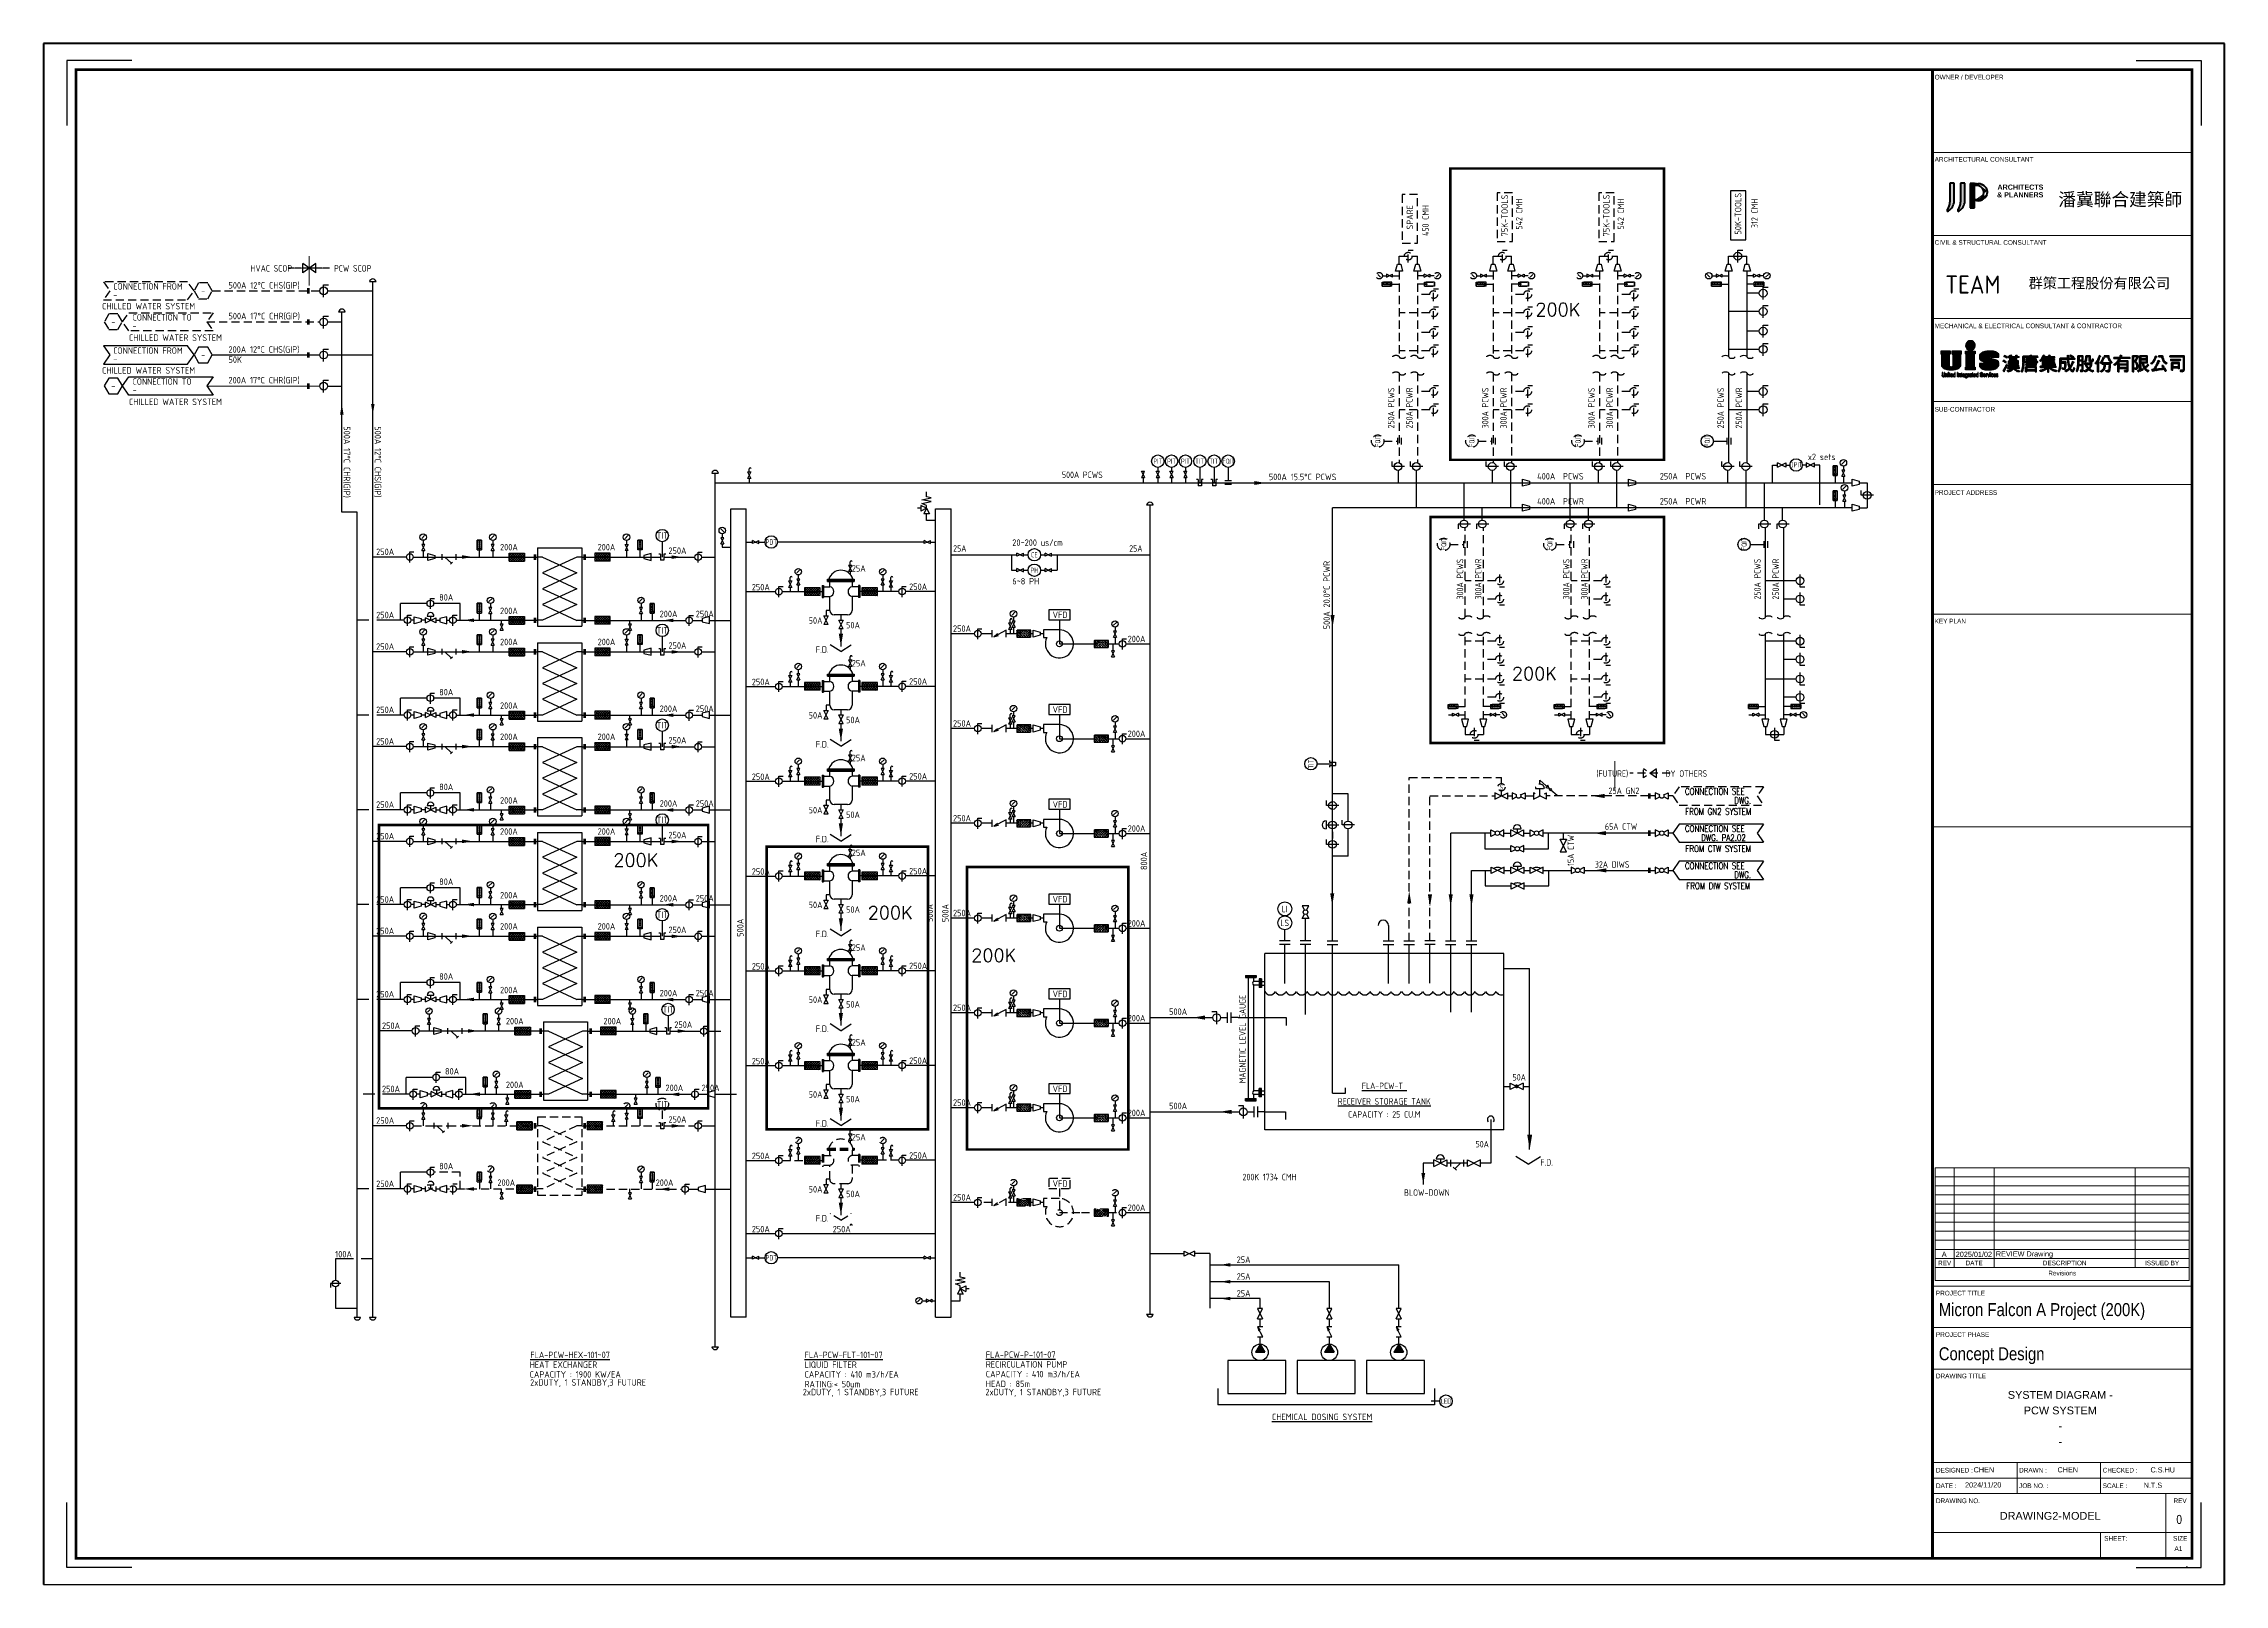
# Paper-space layout '00' of a CAD drawing. Header units: millimetres. Extents: x 22 to 862, y -5 to 589.
import ezdxf
from ezdxf.enums import TextEntityAlignment as Align

# ---------------------------------------------------------------- set-up
doc = ezdxf.new("R2010")
doc.units = ezdxf.units.MM
doc.header["$LTSCALE"] = 0.5
for name, pattern in [('CENTER2', [1.125, 0.75, -0.125, 0.125, -0.125]), ('DASHED', [0.75, 0.5, -0.25]), ('HIDDEN', [9.525, 6.35, -3.175]), ('PHANTOM', [2.5, 1.25, -0.25, 0.25, -0.25, 0.25, -0.25])]:
    doc.linetypes.add(name, pattern=pattern)
for name, color, linetype in [('B-TXD', 4, 'Continuous'), ('DETL-TXT', 4, 'Continuous'), ('FALTTR$0$A3', 7, 'Continuous'), ('FALTTR$0$UIS-mM', 164, 'Continuous'), ('U-CDA-EQ-P2', 9, 'Continuous'), ('U-CHW-R-PIPE', 202, 'Continuous'), ('U-CHW-S-PIPE', 152, 'Continuous'), ('U-EQPM', 22, 'Continuous'), ('U-EQPM-FUTURE', 8, 'HIDDEN'), ('U-EQPM-TXT', 4, 'Continuous'), ('U-PCW-EQPM', 3, 'Continuous'), ('U-PCW-EQPM-TXT', 4, 'Continuous'), ('U-PCW-PIPE', 4, 'Continuous'), ('U-PCW-PIPE-R', 211, 'Continuous'), ('U-PCW-PIPE-S', 132, 'Continuous'), ('U-PCW-TXT', 3, 'Continuous'), ('U-PCW-V', 2, 'Continuous'), ('U-PCW-VALVE', 2, 'Continuous'), ('U-TITL-01', 1, 'Continuous'), ('界面', 4, 'Continuous')]:
    doc.layers.add(name, color=color, linetype=linetype)
for name, color, linetype, lineweight in [('FALISU$0$ZS__A0NO7', 255, 'Continuous', 5), ('FALTTR$0$A-ANNO-NOTE', 7, 'Continuous', 70), ('FALTTR$0$G-ANNO-TTLB', 7, 'Continuous', 70), ('FALTTR$0$ZS__A0NO7', 255, 'Continuous', 5), ('ZS__A0NO7', 255, 'Continuous', 5)]:
    doc.layers.add(name, color=color, linetype=linetype, lineweight=lineweight)
doc.styles.add('AA-TXT', font='isocp.shx', dxfattribs={"bigfont": 'chineset.shx'})
doc.styles.add('DIM-AA', font='simplex.shx', dxfattribs={"width": 0.8, "height": 25})
doc.styles.add('FALISU$0$MIC-NAME', font='arial.ttf')
doc.styles.add('FALISU$0$PSC-EN', font='arial.ttf', dxfattribs={"width": 0.8})
doc.styles.add('FALTTR$0$ISOCP_B', font='', dxfattribs={"height": 7})
doc.styles.add('FALTTR$0$MIC-Arial', font='arial.ttf', dxfattribs={"height": 3})
doc.styles.add('FALTTR$0$MIC-Arial Narrow', font='ARIALN.TTF', dxfattribs={"height": 1.8})
doc.styles.add('FALTTR$0$Sitka Small_B', font='', dxfattribs={"width": 0.9, "height": 2})
doc.styles.add('FALTTR$0$微軟正黑體_B', font='', dxfattribs={"height": 5})
doc.styles.add('FALTTR$0$新細明體_B', font='', dxfattribs={"height": 4})
doc.styles.add('STDTEXT', font='complex.shx', dxfattribs={"bigfont": 'chineset.shx'})
doc.styles.add('TITLE-NAME', font='arial.ttf')
doc.styles.get('FALTTR$0$ISOCP_B').set_extended_font_data('ISOCP', bold=True)
doc.styles.get('FALTTR$0$Sitka Small_B').set_extended_font_data('Sitka Small', bold=True)
doc.styles.get('FALTTR$0$微軟正黑體_B').set_extended_font_data('Microsoft JhengHei', bold=True)
doc.styles.get('FALTTR$0$新細明體_B').set_extended_font_data('PMingLiU', bold=True)
pattern_1 = [(45, (-280.79, -237.737), (-22.4506, 22.4506), []), (135, (-280.79, -237.737), (-22.4506, -22.4506), [])]

psp = doc.layouts.new('00')

# ---------------------------------------------------------------- texts
at = {"layer": 'B-TXD', "style": 'DIM-AA', "width": 0.8}
for s, p in [('CONNECTION SEE', (654.45, 286.36)), ('DWG. PA2.02', (660.74, 282.86)), ('CONNECTION SEE', (654.45, 272.02)), ('DWG.', (673.5, 268.52))]:
    psp.add_text(s, height=2.5, dxfattribs=at).set_placement(p, align=Align.MIDDLE_LEFT)
for s, p in [('FROM CTW SYSTEM', (667.3, 278.61)), ('FROM DIW SYSTEM', (667.3, 264.27))]:
    psp.add_text(s, height=2.5, dxfattribs=at).set_placement(p, align=Align.MIDDLE_CENTER)
at = {"layer": 'DETL-TXT', "style": 'AA-TXT'}
for s, p in [('CONNECTION FROM', (48.35, 469.41)), ('-', (48.35, 466.11)), ('-', (55.79, 454.17)), ('CONNECTION TO', (55.79, 457.47))]:
    psp.add_text(s, height=2.5, dxfattribs=at).set_placement(p)
for p in [(83.03, 468.97), (48.39, 457.02)]:
    psp.add_text('-', height=2.5, dxfattribs=at).set_placement(p, align=Align.MIDDLE)
at = {"layer": 'U-CDA-EQ-P2', "linetype": 'PHANTOM', "style": 'STDTEXT'}
for p in [(596.8, 483.99), (587.76, 343.64), (241.24, 271.71), (339.32, 251.47), (379.25, 235.05)]:
    psp.add_text('200K', height=5, dxfattribs=at).set_placement(p)
at = {"layer": 'U-EQPM-TXT', "style": 'AA-TXT'}
for s, p in [('%%UFLA-PCW-HEX-101~07', (209.16, 82.21)), ('%%UFLA-PCW-FLT-101~07', (314.96, 82.24)), ('%%UFLA-PCW-P-101~07', (384.86, 82.31))]:
    psp.add_text(s, height=2.5, dxfattribs=at).set_placement(p)
psp.add_text('%%UCHEMICAL DOSING SYSTEM', height=2.5, dxfattribs=at).set_placement((514.55, 59.58), align=Align.MIDDLE)
at = {"layer": 'U-PCW-EQPM-TXT', "style": 'AA-TXT', "width": 0.8}
for s, p in [('%%UFLA-PCW-T ', (538.51, 187.2)), ('CAPACITY : 25 CU.M', (538.51, 176.2))]:
    psp.add_text(s, height=2.5, dxfattribs=at).set_placement(p, align=Align.MIDDLE)
psp.add_text('%%uRECEIVER STORAGE TANK', height=2.5, dxfattribs=at).set_placement((538.51, 181.2), align=Align.MIDDLE_CENTER)
at = {"layer": 'U-PCW-PIPE', "color": 1, "linetype": 'HIDDEN', "style": 'AA-TXT'}
for s, p in [('CONNECTION FROM', (48.35, 494.15)), ('CHILLED WATER SYSTEM', (44.04, 486.52)), ('-', (48.35, 490.85)), ('-', (55.79, 478.91)), ('CONNECTION TO', (55.79, 482.21)), ('CHILLED WATER SYSTEM', (54.39, 474.4))]:
    psp.add_text(s, height=2.5, dxfattribs=at).set_placement(p)
for p in [(83.03, 493.7), (48.39, 481.76)]:
    psp.add_text('-', height=2.5, dxfattribs=at).set_placement(p, align=Align.MIDDLE)
at = {"layer": 'U-PCW-PIPE', "color": 1, "linetype": 'HIDDEN', "style": 'AA-TXT', "width": 0.8}
for p in [(535.99, 435.94), (572.29, 435.94), (613.23, 435.94), (561.44, 396.12), (602.39, 396.12)]:
    psp.add_text('FQIT', height=2, rotation=90, dxfattribs=at).set_placement(p, align=Align.MIDDLE)
psp.add_text('BY OTHERS', height=2.5, dxfattribs=at).set_placement((663.05, 306.35), align=Align.RIGHT)
at = {"layer": 'U-PCW-PIPE', "color": 1, "linetype": 'HIDDEN', "width": 0.8}
for s, style, p in [('25A GN2', 'AA-TXT', (630.94, 300.95)), ('FROM GN2 SYSTEM', 'DIM-AA', (667.3, 292.95))]:
    psp.add_text(s, height=2.5, dxfattribs=dict(at, style=style)).set_placement(p, align=Align.MIDDLE_CENTER)
at = {"layer": 'U-PCW-PIPE', "color": 1, "linetype": 'HIDDEN', "style": 'DIM-AA', "width": 0.8}
for s, p in [('CONNECTION SEE', (654.45, 300.7)), ('DWG.', (673.5, 297.2))]:
    psp.add_text(s, height=2.5, dxfattribs=at).set_placement(p, align=Align.MIDDLE_LEFT)
at = {"layer": 'U-PCW-TXT', "style": 'AA-TXT'}
for s, p in [('75K-TOOLS', (584.93, 522.74)), ('75K-TOOLS', (624.14, 522.74)), ('50K-TOOLS', (674.95, 523.43)), ('SPARE', (548.37, 522.05))]:
    psp.add_text(s, height=2.5, rotation=90, dxfattribs=at).set_placement(p, align=Align.MIDDLE)
at = {"layer": 'U-PCW-TXT', "color": 1, "style": 'AA-TXT', "width": 0.8}
for s, p in [('450 CMH', (554.41, 520.81)), ('542 CMH', (590.52, 523.28)), ('542 CMH', (629.73, 523.28)), ('312 CMH', (681.31, 523.56))]:
    psp.add_text(s, height=2.5, rotation=90, dxfattribs=at).set_placement(p, align=Align.MIDDLE)
at = {"layer": 'U-PCW-TXT', "style": 'AA-TXT'}
for s, p in [('500A 12%%DC CHS(GIP)', (92.79, 494.57)), ('500A 17%%DC CHR(GIP)', (92.79, 482.73)), ('200A 12%%DC CHS(GIP)', (92.79, 469.84)), ('CHILLED WATER SYSTEM', (44.04, 461.78)), ('50K', (92.79, 465.91)), ('200A 17%%DC CHR(GIP)', (92.79, 457.99)), ('CHILLED WATER SYSTEM', (54.39, 449.67)), ('x2 sets', (701.87, 428.42)), ('500A 15.5%%DC PCWS', (494, 420.7)), ('400A  PCWS', (597.48, 420.95)), ('250A  PCWS', (644.77, 420.95)), ('400A  PCWR', (597.48, 411.3)), ('250A  PCWR', (644.77, 411.3)), ('20~200 us/cm', (395.07, 395.37)), ('6~8 PH', (395.07, 380.49)), ('500A', (455.54, 214.54)), ('500A', (455.54, 178.19)), ('250A', (294.62, 130.72)), ('250A', (325.81, 130.69)), ('25A', (481.59, 118.92)), ('25A', (481.59, 112.43)), ('25A', (481.59, 105.94)), ('HEAT EXCHANGER', (208.93, 78.46)), ('CAPACITY : 1900 KW/EA', (208.93, 74.71)), ('LIQUID FILTER', (314.96, 78.46)), ('CAPACITY : 410 m3/h/EA', (314.96, 74.71)), ('RECIRCULATION PUMP', (384.86, 78.56)), ('CAPACITY : 410 m3/h/EA', (384.86, 74.81)), ('2xDUTY, 1 STANDBY,3 FUTURE', (209.13, 71.6)), ('2xDUTY, 1 STANDBY,3 FUTURE', (314.27, 67.89)), ('RATING:< 50um', (314.96, 70.96)), ('2xDUTY, 1 STANDBY,3 FUTURE', (384.71, 67.89)), ('HEAD : 85m', (384.86, 71.06))]:
    psp.add_text(s, height=2.5, dxfattribs=at).set_placement(p)
at = {"layer": 'U-PCW-TXT', "style": 'AA-TXT', "width": 0.8}
for s, p in [('250A PCWS', (541.15, 448.53)), ('250A PCWR', (548.19, 448.53)), ('300A PCWS', (577.45, 448.53)), ('300A PCWR', (584.49, 448.53)), ('300A PCWS', (618.39, 448.53)), ('300A PCWR', (625.43, 448.53)), ('250A PCWS', (668.24, 448.53)), ('250A PCWR', (675.27, 448.53)), ('300A PCWS', (567.71, 382.56)), ('300A PCWR', (574.75, 382.56)), ('300A PCWS', (608.66, 382.56)), ('300A PCWR', (615.69, 382.56)), ('250A PCWS', (682.42, 382.56)), ('250A PCWR', (689.46, 382.56))]:
    psp.add_text(s, height=2.5, rotation=90, dxfattribs=at).set_placement(p, align=Align.MIDDLE)
at = {"layer": 'U-PCW-TXT', "style": 'AA-TXT'}
for s, rotation, p in [('500A 17%%DC CHR(GIP)', 270, (137.23, 441.46)), ('500A 12%%DC CHS(GIP)', 270, (149.17, 441.46)), ('500A 20.0%%DC PCWR', 90, (517.56, 363.21)), ('800A', 90, (447.09, 270.4)), ('500A', 90, (364.48, 250.32)), ('500A', 90, (370.48, 250.32)), ('500A', 90, (291.42, 244.68))]:
    psp.add_text(s, height=2.5, rotation=rotation, dxfattribs=at).set_placement(p)
at = {"layer": 'U-PCW-TXT', "style": 'AA-TXT', "width": 0.8}
psp.add_text('500A PCWS', height=2.5, dxfattribs=at).set_placement((422.07, 422.79), align=Align.MIDDLE)
for s, p in [('25A', (372.24, 393.12)), ('25A', (440.14, 393.12)), ('F.D.', (598.72, 156.42)), ('BLOW-DOWN', (546.14, 144.8))]:
    psp.add_text(s, height=2.5, dxfattribs=at).set_placement(p)
for s, p in [('65A CTW', (629.83, 287.17)), ('32A DIWS', (626.39, 272.55)), ('50A', (590.55, 190.49)), ('50A', (576.28, 164.72))]:
    psp.add_text(s, height=2.5, dxfattribs=at).set_placement(p, align=Align.MIDDLE_CENTER)
for s, p in [('15A CTW', (610.46, 277.96)), ('MAGNETIC LEVEL GAUGE', (483.84, 205.22))]:
    psp.add_text(s, height=2.5, rotation=90, dxfattribs=at).set_placement(p, align=Align.MIDDLE_CENTER)
at = {"layer": 'U-PCW-TXT', "color": 1, "style": 'AA-TXT', "width": 0.8}
psp.add_text('200K 1734 CMH', height=2.5, dxfattribs=at).set_placement((494.27, 152.04), align=Align.MIDDLE)
at = {"layer": 'U-PCW-TXT', "style": 'AA-TXT'}
psp.add_text('100A', height=2.5, dxfattribs=at).set_placement((137.18, 122.29), align=Align.MIDDLE)
at = {"layer": 'U-PCW-V', "color": 1, "linetype": 'HIDDEN', "style": 'AA-TXT', "width": 0.8}
psp.add_text('S', height=1.97, dxfattribs=at).set_placement((583.69, 302.33), align=Align.MIDDLE_CENTER)
at = {"layer": 'U-PCW-V', "style": 'AA-TXT', "width": 0.8}
for s, p in [('LI', (500.11, 254.14)), ('LS', (500.11, 248.77))]:
    psp.add_text(s, height=2.5, dxfattribs=at).set_placement(p, align=Align.CENTER)
at = {"layer": 'U-PCW-VALVE', "style": 'AA-TXT', "width": 0.8}
for s, p in [('FQIT', (663.08, 435.94)), ('FQIT', (677.26, 396.12)), ('TIT', (510.24, 311.23))]:
    psp.add_text(s, height=2, rotation=90, dxfattribs=at).set_placement(p, align=Align.MIDDLE)
for s, p in [('PIT', (451.18, 428.02)), ('PIT', (456.5, 428.02)), ('PIT', (461.82, 428.02)), ('TIT', (467.28, 428.02)), ('TIT', (472.75, 428.02)), ('FQIT', (478.5, 428.02)), ('PDT', (302.12, 396.86)), ('PH', (403.58, 385.97)), ('CE', (403.58, 391.95)), ('PDT', (302.12, 120.93)), ('LED', (562.31, 65.62))]:
    psp.add_text(s, height=2, dxfattribs=at).set_placement(p, align=Align.MIDDLE)
psp.add_text('DPIT', height=2, dxfattribs=at).set_placement((697.33, 425.64), align=Align.CENTER)
at = {"layer": 'U-PCW-VALVE', "style": 'AA-TXT'}
psp.add_text('TIT', height=2.5, dxfattribs=at).set_placement((260.12, 289.71), align=Align.MIDDLE)
at = {"layer": '界面', "style": 'AA-TXT', "width": 0.8}
for s, p in [('HVAC SCOP', (101.27, 501.1)), ('PCW SCOP', (133.49, 501.1))]:
    psp.add_text(s, height=2.5, dxfattribs=at).set_placement(p)
at = {"layer": '界面', "color": 1, "linetype": 'HIDDEN', "style": 'AA-TXT', "width": 0.8}
psp.add_text('(FUTURE)', height=2.5, dxfattribs=at).set_placement((620.31, 306.35))

# ---------------------------------------------------------------- blocks, each defined once
blk = doc.blocks.new('MA20D1')
at = {"linetype": 'ByBlock'}
for p, q in [((-0.5, -0.25), (-0.5, 0.25)), ((-0.5, -0.25), (0.5, 0.25)), ((0.5, -0.25), (-0.5, 0.25)), ((0.5, 0.25), (0.5, -0.25))]:
    blk.add_line(p, q, dxfattribs=at)
blk = doc.blocks.new('*U10')
for p, q in [((-25, -100), (-25, 100)), ((25, -100), (25, 100))]:
    blk.add_line(p, q)
blk = doc.blocks.new('*U9')
h = blk.add_hatch()
h.set_pattern_fill('ANSI37', color=256, scale=10, style=0)
h.paths.add_polyline_path([(-150, 75), (150, 75), (150, -75), (-150, -75)])
for p, q in [((-150, 75), (150, 75)), ((150, -75), (150, 75)), ((-150, -75), (150, -75))]:
    blk.add_line(p, q)
blk.add_lwpolyline([(-150, 75), (-150, -75)])
blk = doc.blocks.new('HX')
at = {"layer": 'U-CHW-R-PIPE'}
for p, q in [((4.48, 0), (0, 0)), ((18.05, 0), (7.48, 0)), ((26.9, 6.49), (16.66, 6.49)), ((16.66, 0), (16.66, 6.49)), ((21.97, 0), (20.61, 0)), ((39.63, 6.49), (29.47, 6.49)), ((39.63, 0), (39.63, 6.49)), ((26.3, 0), (24.69, 0)), ((30.25, 0), (31.86, 0)), ((34.58, 0), (35.62, 0)), ((38.19, 0), (69.52, 0))]:
    blk.add_line(p, q, dxfattribs=at)
blk.add_solid([(45.04, -0.68), (45.04, 0.68), (40.96, 0)], dxfattribs=at)
at = {"layer": 'U-CHW-S-PIPE'}
for p, q in [((18.97, 24.38), (5.99, 24.38)), ((21.54, 24.38), (32.59, 24.38)), ((38.02, 24.38), (69.52, 24.38))]:
    blk.add_line(p, q, dxfattribs=at)
blk.add_solid([(40.45, 23.7), (40.45, 25.06), (44.52, 24.38)], dxfattribs=at)
at = {"layer": 'U-EQPM'}
for p, q in [((69.52, 27.86), (69.52, -2.33)), ((69.52, 27.86), (86.58, 27.86)), ((86.58, 27.86), (86.58, -2.33)), ((71.48, 24.32), (69.52, 24.32)), ((71.48, 24.32), (84.61, 18.24)), ((84.61, 24.31), (71.48, 18.24)), ((84.61, 18.24), (71.48, 12.16)), ((71.48, 18.24), (84.61, 12.16)), ((86.58, 24.31), (84.61, 24.31)), ((84.61, 12.16), (71.48, 6.09)), ((71.48, 12.16), (84.61, 6.09)), ((71.48, 0), (69.52, 0)), ((84.61, 6.09), (71.48, 0)), ((71.48, 6.09), (84.61, -0.05)), ((69.52, -2.33), (86.58, -2.33)), ((86.58, -0.05), (84.61, -0.05))]:
    blk.add_line(p, q, dxfattribs=at)
at = {"layer": 'U-PCW-PIPE-R'}
for p, q in [((86.58, -0.05), (126.71, -0.05)), ((129.27, -0.05), (133.05, -0.05)), ((136.05, -0.05), (143.99, -0.05))]:
    blk.add_line(p, q, dxfattribs=at)
blk.add_solid([(121.89, -0.75), (121.89, 0.61), (117.82, -0.07)], dxfattribs=at)
at = {"layer": 'U-PCW-PIPE-S'}
for p, q in [((86.58, 24.33), (116.98, 24.33)), ((118.25, 24.33), (130.15, 24.33)), ((132.72, 24.33), (137.99, 24.33))]:
    blk.add_line(p, q, dxfattribs=at)
blk.add_solid([(121.26, 23.65), (121.26, 25), (125.33, 24.33)], dxfattribs=at)
at = {"layer": 'U-PCW-VALVE'}
for p, q in [((24.84, 31.57), (25.92, 32.65)), ((25.42, 30.81), (25.42, 29.24)), ((25.42, 26.94), (25.42, 24.38)), ((32.59, 25.49), (32.59, 23.27)), ((38.02, 25.49), (38.02, 23.27)), ((46.29, 27.15), (47.86, 27.15)), ((46.29, 27.15), (47.86, 27.15)), ((46.76, 30.41), (47.39, 30.41)), ((46.76, 30.41), (47.39, 30.41)), ((46.76, 29.78), (47.39, 29.78)), ((46.76, 29.78), (47.39, 29.78)), ((46.76, 29.16), (47.39, 29.16)), ((46.76, 29.16), (47.39, 29.16)), ((46.76, 28.53), (47.39, 28.53)), ((46.76, 28.53), (47.39, 28.53)), ((47.07, 30.59), (47.07, 28)), ((47.07, 30.59), (47.07, 28)), ((47.07, 27.15), (47.07, 24.36)), ((47.07, 27.15), (47.07, 24.36)), ((51.69, 31.55), (52.77, 32.63)), ((52.26, 30.79), (52.26, 29.22)), ((52.26, 26.92), (52.26, 24.36)), ((103.26, 31.55), (104.34, 32.63)), ((103.83, 30.79), (103.83, 29.22)), ((103.83, 26.92), (103.83, 24.36)), ((109.81, 27.15), (108.24, 27.15)), ((109.81, 27.15), (108.24, 27.15)), ((109.34, 30.41), (108.71, 30.41)), ((109.34, 30.41), (108.71, 30.41)), ((109.34, 29.78), (108.71, 29.78)), ((109.34, 29.78), (108.71, 29.78)), ((109.34, 29.16), (108.71, 29.16)), ((109.34, 29.16), (108.71, 29.16)), ((109.34, 28.53), (108.71, 28.53)), ((109.34, 28.53), (108.71, 28.53)), ((109.02, 30.59), (109.02, 28)), ((109.02, 30.59), (109.02, 28)), ((109.02, 27.15), (109.02, 24.36)), ((109.02, 27.15), (109.02, 24.36)), ((116.98, 25.53), (116.34, 25.53)), ((116.98, 25.53), (116.98, 23.12)), ((117.62, 30.25), (117.62, 24.33)), ((118.25, 25.53), (118.25, 23.12)), ((118.94, 25.53), (118.25, 25.53)), ((32.59, 24.38), (38.02, 24.38)), ((33.77, 24.38), (36.36, 21.98)), ((36.75, 22.34), (35.96, 21.61)), ((118.25, 23.12), (116.98, 23.12)), ((30.25, -0.99), (26.3, 0.99)), ((26.3, -0.99), (30.25, 0.99)), ((26.3, -0.99), (26.3, 0.99)), ((26.96, 1.62), (29.55, 1.62)), ((28.27, 1.62), (28.27, 0)), ((30.25, 0.99), (30.25, -0.99)), ((46.29, 2.78), (47.86, 2.78)), ((46.29, 2.78), (47.86, 2.78)), ((46.76, 6.04), (47.39, 6.04)), ((46.76, 6.04), (47.39, 6.04)), ((46.76, 5.41), (47.39, 5.41)), ((46.76, 5.41), (47.39, 5.41)), ((46.76, 4.78), (47.39, 4.78)), ((46.76, 4.78), (47.39, 4.78)), ((46.76, 4.16), (47.39, 4.16)), ((46.76, 4.16), (47.39, 4.16)), ((47.07, 6.22), (47.07, 3.63)), ((47.07, 6.22), (47.07, 3.63)), ((47.07, 2.78), (47.07, -0.01)), ((47.07, 2.78), (47.07, -0.01)), ((50.79, 7.19), (51.87, 8.27)), ((51.37, 6.43), (51.37, 4.86)), ((51.37, 2.56), (51.37, 0)), ((108.85, 7.19), (109.93, 8.27)), ((109.42, 6.43), (109.42, 4.86)), ((109.42, 2.56), (109.42, 0)), ((112.93, 2.72), (114.5, 2.72)), ((112.93, 2.72), (114.5, 2.72)), ((113.4, 5.98), (114.03, 5.98)), ((113.4, 5.98), (114.03, 5.98)), ((113.4, 5.35), (114.03, 5.35)), ((113.4, 5.35), (114.03, 5.35)), ((113.4, 4.72), (114.03, 4.72)), ((113.4, 4.72), (114.03, 4.72)), ((113.4, 4.09), (114.03, 4.09)), ((113.4, 4.09), (114.03, 4.09)), ((113.72, 6.16), (113.72, 3.57)), ((113.72, 6.16), (113.72, 3.57)), ((113.72, 2.72), (113.72, -0.07)), ((113.72, 2.72), (113.72, -0.07)), ((55.66, -1.51), (55.66, 0)), ((105.13, -1.51), (105.13, 0))]:
    blk.add_line(p, q, dxfattribs=at)
for points in [[(20.25, 22.25), (20.25, 26.32), (21.87, 26.32)], [(29.94, 25), (29.94, 23.76), (27.22, 23.02), (27.22, 25.74), (29.94, 25)], [(110.56, 25), (110.56, 23.76), (113.28, 23.02), (113.28, 25.74), (110.56, 25)], [(131.43, 22.2), (131.43, 26.27), (133.05, 26.27)], [(28.18, 4.36), (28.18, 8.43), (29.8, 8.43)], [(19.33, -2.13), (19.33, 1.94), (20.94, 1.94)], [(24.69, 0.62), (24.69, -0.62), (21.97, -1.36), (21.97, 1.36), (24.69, 0.62)], [(31.86, 0.62), (31.86, -0.62), (34.58, -1.36), (34.58, 1.36), (31.86, 0.62)], [(36.9, -2.13), (36.9, 1.94), (38.52, 1.94)], [(127.99, -2.18), (127.99, 1.89), (129.61, 1.89)], [(133.05, 0.69), (133.05, -0.56), (135.77, -1.29), (135.77, 1.42), (133.05, 0.69)]]:
    blk.add_lwpolyline(points, dxfattribs=at)
for points in [[(46.29, 30.92), (46.29, 27.15), (46.29, 30.92), (47.86, 30.92), (47.86, 27.15), (47.86, 30.92)], [(109.81, 30.92), (109.81, 27.15), (109.81, 30.92), (108.24, 30.92), (108.24, 27.15), (108.24, 30.92)], [(46.29, 6.55), (46.29, 2.78), (46.29, 6.55), (47.86, 6.55), (47.86, 2.78), (47.86, 6.55)], [(112.93, 6.49), (112.93, 2.72), (112.93, 6.49), (114.5, 6.49), (114.5, 2.72), (114.5, 6.49)]]:
    blk.add_lwpolyline(points, close=True, dxfattribs=at)
for centre, radius in [((117.62, 32.64), 2.39), ((20.25, 24.38), 1.28), ((25.42, 32.05), 1.24), ((47.07, 27.72), 0.279), ((47.07, 27.72), 0.279), ((52.26, 32.04), 1.24), ((103.83, 32.04), 1.24), ((109.02, 27.72), 0.279), ((109.02, 27.72), 0.279), ((131.43, 24.33), 1.28), ((51.37, 7.67), 1.24), ((109.42, 7.67), 1.24), ((19.33, 0), 1.28), ((28.18, 6.49), 1.28), ((36.9, 0), 1.28), ((47.07, 3.35), 0.279), ((47.07, 3.35), 0.279), ((113.72, 3.29), 0.279), ((113.72, 3.29), 0.279), ((127.99, -0.05), 1.28)]:
    blk.add_circle(centre, radius, dxfattribs=at)
blk.add_arc((28.27, 1.62), 1.31, 0, 180, dxfattribs=at)
for name, p, xscale, yscale, zscale, rotation in [('MA20D1', (25.42, 28.09), -2.298500557093239, 2.298500557093234, 2.298500557093278, 269.9999961757555), ('MA20D1', (52.26, 28.07), -2.298500557093239, 2.298500557093234, 2.298500557093278, 269.9999961757555), ('*U9', (61.52, 24.33), -0.02, 0.02, 0.02, 180), ('*U10', (68.45, 24.33), 0.01, 0.01, 0.01, 180), ('*U10', (87.64, 24.33), 0.01, 0.01, 0.01, 180), ('*U9', (94.57, 24.33), 0.02, 0.02, 0.02, 180), ('MA20D1', (103.83, 28.07), 2.298500557093239, 2.298500557093239, 2.298500557093239, 90.00000382424446), ('MA20D1', (51.37, 3.71), -2.298500557093239, 2.298500557093234, 2.298500557093278, 269.9999961757555), ('*U9', (61.52, -0.05), -0.02, 0.02, 0.02, 180), ('*U10', (68.45, -0.05), 0.01, 0.01, 0.01, 180), ('*U10', (87.64, -0.05), 0.01, 0.01, 0.01, 180), ('*U9', (94.57, -0.05), 0.02, 0.02, 0.02, 180), ('MA20D1', (109.42, 3.71), -2.298500557093239, 2.298500557093234, 2.298500557093278, 269.9999961757555), ('MA20D1', (55.66, -2.66), -2.298500557093239, 2.298500557093234, 2.298500557093278, 269.9999961757555), ('MA20D1', (105.13, -2.66), -2.298500557093239, 2.298500557093234, 2.298500557093278, 269.9999961757555)]:
    blk.add_blockref(name, p, dxfattribs=dict(at, xscale=xscale, yscale=yscale, zscale=zscale, rotation=rotation))
at = {"layer": 'U-PCW-TXT', "style": 'AA-TXT'}
for s, p in [('250A', (10.75, 26.39)), ('200A', (58.48, 28.17)), ('200A', (96.1, 28.17)), ('250A', (123.47, 26.81)), ('80A', (34.3, 8.83)), ('250A', (10.75, 2.01)), ('200A', (58.48, 3.61)), ('200A', (120.03, 2.43)), ('250A', (133.99, 2.43))]:
    blk.add_text(s, height=2.5, dxfattribs=at).set_placement(p, align=Align.MIDDLE)
at = {"layer": 'U-PCW-VALVE', "style": 'AA-TXT'}
blk.add_text('TIT', height=2.5, dxfattribs=at).set_placement((117.66, 32.64), align=Align.MIDDLE)
blk = doc.blocks.new('FL-C')
at = {"linetype": 'DASHED'}
for p, q in [((6.35, 1.59), (0, 1.59)), ((0, -1.58), (3.17, 1.59)), ((0, -0.71), (2.3, 1.59)), ((0, 0.03), (1.56, 1.59)), ((0, 0.75), (0.82, 1.59)), ((0, 1.59), (0, -1.59)), ((2.98, -1.59), (0, 1.39)), ((1.85, -1.59), (0, 0.26)), ((4.19, -1.59), (1.01, 1.59)), ((1.06, -1.59), (4.24, 1.59)), ((5.29, -1.59), (2.11, 1.59)), ((2.16, -1.59), (5.34, 1.59)), ((6.35, -1.58), (3.18, 1.59)), ((3.37, -1.59), (6.35, 1.39)), ((6.35, -0.71), (4.05, 1.59)), ((4.5, -1.59), (6.35, 0.26)), ((6.35, 0.03), (4.79, 1.59)), ((6.35, 0.75), (5.53, 1.59)), ((6.35, -1.59), (6.35, 1.59)), ((0.76, -1.59), (0, -0.82)), ((0, -1.59), (6.35, -1.59)), ((5.59, -1.59), (6.35, -0.82))]:
    blk.add_line(p, q, dxfattribs=at)
blk = doc.blocks.new('A$C6C064B95')
at = {"layer": 'U-PCW-VALVE'}
for p, q in [((-0.73, 4.86), (0.73, 4.86)), ((0.73, 4.86), (-0.73, 1.93)), ((-0.73, 4.86), (0.73, 1.93)), ((0.73, 1.93), (-0.73, 1.93)), ((0, 4.86), (0, 6.32)), ((0, 1.93), (0, 0))]:
    blk.add_line(p, q, dxfattribs=at)
blk.add_arc((0.46, 6.32), 0.458, 0, 180, dxfattribs=at)
blk = doc.blocks.new('PUMP')
at = {"layer": 'U-EQPM'}
blk.add_line((-34.9, 9.34), (-34.9, 0), dxfattribs=at)
blk.add_lwpolyline([(-39.02, 13.17), (-39.02, 9.34), (-30.78, 9.34), (-30.78, 13.17)], close=True, dxfattribs=at)
blk.add_lwpolyline([(-39.75, 2.43, 3.520459), (-34.9, 5.43), (-41.05, 5.43), (-41.05, 2.43)], format="xyb", close=True, dxfattribs=at)
blk.add_circle((-34.9, 0), 1.12, dxfattribs=at)
at = {"layer": 'U-PCW-PIPE-R'}
for p, q in [((-67.65, 3.93), (-76.61, 3.93)), ((-60.81, 3.93), (-65.09, 3.93)), ((-51.33, 3.93), (-55.38, 3.93)), ((-45, 3.93), (-45.9, 3.93)), ((-41.05, 3.93), (-42.29, 3.93)), ((-34.9, 0), (-26.43, 0)), ((-26.43, 0), (-21.43, 0)), ((-9.31, 0), (0, 0)), ((-16, 0), (-11.88, 0))]:
    blk.add_line(p, q, dxfattribs=at)
at = {"layer": 'U-PCW-VALVE'}
for p, q in [((-53.17, 11.12), (-52.09, 12.2)), ((-52.59, 10.36), (-52.59, 8.79)), ((-60.81, 2.57), (-60.81, 5.29)), ((-55.38, 5.29), (-60.19, 2.76)), ((-60.19, 2.76), (-58.79, 3.95)), ((-60.19, 2.76), (-58.41, 3.23)), ((-55.38, 2.57), (-55.38, 5.29)), ((-52.59, 6.49), (-52.59, 3.93)), ((-14.22, -2.72), (-14.22, 0)), ((-14.02, 7.19), (-12.94, 8.27)), ((-13.45, 6.43), (-13.45, 4.86)), ((-13.45, 2.56), (-13.45, 0))]:
    blk.add_line(p, q, dxfattribs=at)
for points in [[(-66.37, 1.8), (-66.37, 5.87), (-64.75, 5.87)], [(-42.29, 4.55), (-42.29, 3.31), (-45, 2.57), (-45, 5.29), (-42.29, 4.55)], [(-10.6, -2.13), (-10.6, 1.94), (-8.98, 1.94)]]:
    blk.add_lwpolyline(points, dxfattribs=at)
for centre, radius in [((-52.59, 11.6), 1.24), ((-13.45, 7.67), 1.24), ((-66.37, 3.93), 1.28), ((-10.6, 0), 1.28)]:
    blk.add_circle(centre, radius, dxfattribs=at)
at = {"layer": 'U-PCW-VALVE', "xscale": -2.298500557093239, "yscale": 2.298500557093234, "zscale": 2.298500557093278, "rotation": 269.9999961757555}
for p in [(-52.59, 7.64), (-13.45, 3.71), (-14.22, -3.87)]:
    blk.add_blockref('MA20D1', p, dxfattribs=at)
at = {"layer": 'U-PCW-VALVE', "xscale": 0.8550000000000182, "yscale": 0.8550000000000182, "zscale": 0.8550000000000182}
for p in [(-51.33, 3.93), (-21.43, 0)]:
    blk.add_blockref('FL-C', p, dxfattribs=at)
at = {"layer": 'U-TITL-01', "xscale": 0.8550000000000182, "yscale": 0.8550000000000182, "zscale": 0.8550000000000182}
blk.add_blockref('A$C6C064B95', (-53.85, 3.93), dxfattribs=at)
at = {"layer": 'U-EQPM', "style": 'AA-TXT'}
blk.add_text('VFD', height=2.5, dxfattribs=at).set_placement((-37.51, 9.97))
at = {"layer": 'U-PCW-TXT', "style": 'AA-TXT'}
for s, p in [('250A', (-75.93, 4.64)), ('200A', (-8.57, 0.65))]:
    blk.add_text(s, height=2.5, dxfattribs=at).set_placement(p)
blk = doc.blocks.new('FILTER')
at = {"layer": 'U-EQPM'}
for p, q in [((-43.79, 2.3), (-43.79, -2.3)), ((-43.79, 2.3), (-43.28, 2.3)), ((-43.53, 2.3), (-43.53, -2.3)), ((-43.28, 2.3), (-43.28, -2.3)), ((-43.28, 1.88), (-40.83, 1.88)), ((-41.68, 4.75), (-31.37, 4.75)), ((-41.68, 3.9), (-41.68, 4.75)), ((-41.68, 4.33), (-31.37, 4.33)), ((-41.68, 3.9), (-31.37, 3.9)), ((-40.83, 1.88), (-40.83, 3.9)), ((-32.23, 3.9), (-32.23, 1.88)), ((-29.78, 1.88), (-32.23, 1.88)), ((-31.37, 4.75), (-31.37, 3.9)), ((-29.78, 2.3), (-29.78, -2.3)), ((-29.26, 2.3), (-29.78, 2.3)), ((-29.52, 2.3), (-29.52, -2.3)), ((-29.26, 2.3), (-29.26, -2.3)), ((-43.79, -2.3), (-43.28, -2.3)), ((-43.28, -1.88), (-40.83, -1.88)), ((-40.83, -7.29), (-42.24, -7.29)), ((-42.24, -7.29), (-42.24, -9.32)), ((-40.83, -7.29), (-40.83, -1.88)), ((-29.78, -1.88), (-32.23, -1.88)), ((-32.23, -1.88), (-32.23, -7.29)), ((-29.26, -2.3), (-29.78, -2.3)), ((-33.94, -9), (-39.12, -9)), ((-36.53, -9), (-36.53, -11.03)), ((-36.53, -14.42), (-36.53, -21.16)), ((-36.59, -23.12), (-40.66, -20.53)), ((-36.59, -23.12), (-32.52, -20.53))]:
    blk.add_line(p, q, dxfattribs=at)
for centre, radius, start, end in [((-36.53, 3.41), 4.82, 16.23561, 163.76439), ((-41.17, 0), 1.91, 280.34699, 79.65301), ((-31.89, 0), 1.91, 100.34699, 259.65301), ((-39.12, -7.29), 1.71, 180, 270), ((-33.94, -7.29), 1.71, 270, 0)]:
    blk.add_arc(centre, radius, start, end, dxfattribs=at)
blk.add_solid([(-37.36, -16.29), (-35.73, -16.28), (-36.53, -21.16)], dxfattribs=at)
at = {"layer": 'U-PCW-PIPE-R'}
for p, q in [((-14.21, 0), (-29.26, 0)), ((0, 0), (-11.65, 0)), ((-73.06, -0.03), (-61.76, -0.03)), ((-59.19, -0.03), (-43.79, -0.03))]:
    blk.add_line(p, q, dxfattribs=at)
at = {"layer": 'U-PCW-VALVE'}
for p, q in [((-33.59, 10.18), (-32.33, 10.18)), ((-32.33, 10.18), (-33.59, 7.67)), ((-33.59, 10.18), (-32.33, 7.67)), ((-32.96, 10.18), (-32.96, 11.43)), ((-53.56, 7.16), (-52.48, 8.24)), ((-52.98, 6.4), (-52.98, 4.83)), ((-52.98, 2.53), (-52.98, -0.03)), ((-32.33, 7.67), (-33.59, 7.67)), ((-32.96, 7.67), (-32.96, 6.65)), ((-20.99, 7.16), (-19.91, 8.24)), ((-20.42, 6.4), (-20.42, 4.83)), ((-20.42, 2.53), (-20.42, -0.03))]:
    blk.add_line(p, q, dxfattribs=at)
for points in [[(-60.47, -2.15), (-60.47, 1.91), (-58.86, 1.91)], [(-12.93, -2.13), (-12.93, 1.94), (-11.31, 1.94)]]:
    blk.add_lwpolyline(points, dxfattribs=at)
for centre, radius in [((-52.98, 7.65), 1.24), ((-20.42, 7.65), 1.24), ((-60.47, -0.03), 1.28), ((-12.93, 0), 1.28)]:
    blk.add_circle(centre, radius, dxfattribs=at)
blk.add_arc((-32.57, 11.43), 0.391, 0, 180, dxfattribs=at)
at = {"layer": 'U-EQPM', "xscale": 3.387851999999964, "yscale": 3.387851999999964, "zscale": 3.387851999999964, "rotation": 90.0000038242419}
for p in [(-42.24, -11.01), (-36.53, -12.72)]:
    blk.add_blockref('MA20D1', p, dxfattribs=at)
at = {"layer": 'U-PCW-VALVE'}
for name, p, xscale, yscale, zscale, rotation in [('MA20D1', (-52.98, 3.68), -2.298500557093239, 2.298500557093234, 2.298500557093278, 269.9999961757555), ('*U9', (-47.56, -0.03), 0.02, 0.02, 0.02, 180), ('*U9', (-25.49, -0.03), 0.02, 0.02, 0.02, 180), ('MA20D1', (-20.42, 3.68), -2.298500557093239, 2.298500557093234, 2.298500557093278, 269.9999961757555)]:
    blk.add_blockref(name, p, dxfattribs=dict(at, xscale=xscale, yscale=yscale, zscale=zscale, rotation=rotation))
at = {"layer": 'U-TITL-01', "xscale": 0.8550000000000182, "yscale": 0.8550000000000182, "zscale": 0.8550000000000182}
for p in [(-56.09, -0.03), (-17.31, -0.01)]:
    blk.add_blockref('A$C6C064B95', p, dxfattribs=at)
at = {"layer": 'U-EQPM', "style": 'AA-TXT'}
for p in [(-48.99, -12.42), (-34.55, -14.21)]:
    blk.add_text('50A', height=2.5, dxfattribs=at).set_placement(p)
at = {"layer": 'U-PCW-TXT', "style": 'AA-TXT'}
for s, p in [('25A', (-32.33, 7.67)), ('250A', (-70.9, 0.45)), ('250A', (-10.22, 0.61)), ('F.D.', (-46.25, -23.59))]:
    blk.add_text(s, height=2.5, dxfattribs=at).set_placement(p)
blk = doc.blocks.new('HX-SPARE')
h = blk.add_hatch()
h.set_pattern_fill('ANSI37', color=8, scale=0.2, angle=180, style=0)
h.set_pattern_definition([(225, (-79.52246, 24.3795), (0.44901, -0.44901), []), (315, (-79.52246, 24.3795), (0.44901, 0.44901), [])])
h.paths.add_polyline_path([(-76.52, 22.88), (-82.52, 22.88), (-82.52, 25.88), (-76.52, 25.88)])
h = blk.add_hatch()
h.set_pattern_fill('ANSI37', color=256, scale=10, style=0)
h.set_pattern_definition(pattern_1)
h.paths.add_polyline_path([(-82.52, 22.88), (-76.52, 22.88), (-76.52, 25.88), (-82.52, 25.88)])
h = blk.add_hatch()
h.set_pattern_fill('ANSI37', color=8, scale=0.2, angle=180, style=0)
h.set_pattern_definition([(225, (-52.3657, 24.3795), (0.44901, -0.44901), []), (315, (-52.3657, 24.3795), (0.44901, 0.44901), [])])
h.paths.add_polyline_path([(-49.37, 22.88), (-55.37, 22.88), (-55.37, 25.88), (-49.37, 25.88)])
h = blk.add_hatch()
h.set_pattern_fill('ANSI37', color=8, scale=0.2, angle=180, style=0)
h.set_pattern_definition([(225, (-79.52246, 5e-13), (0.44901, -0.44901), []), (315, (-79.52246, 5e-13), (0.44901, 0.44901), [])])
h.paths.add_polyline_path([(-76.52, -1.5), (-82.52, -1.5), (-82.52, 1.5), (-76.52, 1.5)])
h = blk.add_hatch()
h.set_pattern_fill('ANSI37', color=256, scale=10, style=0)
h.set_pattern_definition(pattern_1)
h.paths.add_polyline_path([(-82.52, -1.5), (-76.52, -1.5), (-76.52, 1.5), (-82.52, 1.5)])
h = blk.add_hatch()
h.set_pattern_fill('ANSI37', color=8, scale=0.2, angle=180, style=0)
h.set_pattern_definition([(225, (-52.3657, 5e-13), (0.44901, -0.44901), []), (315, (-52.3657, 5e-13), (0.44901, 0.44901), [])])
h.paths.add_polyline_path([(-49.37, -1.5), (-55.37, -1.5), (-55.37, 1.5), (-49.37, 1.5)])
at = {"color": 8, "linetype": 'ByBlock'}
for p, q in [((-118, 29.29), (-119.15, 29.29)), ((-119.15, 26.99), (-118, 29.29)), ((-119.15, 29.29), (-118, 26.99)), ((-119.15, 26.99), (-118, 26.99)), ((-91.16, 29.27), (-92.3, 29.27)), ((-92.3, 26.97), (-91.16, 29.27)), ((-92.3, 29.27), (-91.16, 26.97)), ((-92.3, 26.97), (-91.16, 26.97)), ((-40.73, 29.27), (-39.58, 29.27)), ((-39.58, 26.97), (-40.73, 29.27)), ((-39.58, 29.27), (-40.73, 26.97)), ((-39.58, 26.97), (-40.73, 26.97)), ((-92.05, 4.91), (-93.2, 4.91)), ((-93.2, 2.61), (-92.05, 4.91)), ((-93.2, 4.91), (-92.05, 2.61)), ((-93.2, 2.61), (-92.05, 2.61)), ((-33.99, 4.91), (-35.14, 4.91)), ((-35.14, 2.61), (-33.99, 4.91)), ((-35.14, 4.91), (-33.99, 2.61)), ((-35.14, 2.61), (-33.99, 2.61)), ((-87.76, -1.45), (-88.91, -1.45)), ((-88.91, -3.75), (-87.76, -1.45)), ((-88.91, -1.45), (-87.76, -3.75)), ((-88.91, -3.75), (-87.76, -3.75)), ((-38.28, -1.45), (-39.43, -1.45)), ((-39.43, -3.75), (-38.28, -1.45)), ((-39.43, -1.45), (-38.28, -3.75)), ((-39.43, -3.75), (-38.28, -3.75))]:
    blk.add_line(p, q, dxfattribs=at)
at = {"color": 8}
for p, q in [((-76.52, 25.88), (-82.52, 25.88)), ((-82.52, 25.88), (-82.52, 22.88)), ((-82.52, 25.88), (-76.52, 25.88)), ((-76.52, 25.88), (-76.52, 22.88)), ((-75.79, 25.38), (-75.79, 23.38)), ((-75.29, 25.38), (-75.29, 23.38)), ((-56.6, 25.38), (-56.6, 23.38)), ((-56.1, 25.38), (-56.1, 23.38)), ((-49.37, 25.88), (-55.37, 25.88)), ((-55.37, 25.88), (-55.37, 22.88)), ((-76.52, 22.88), (-82.52, 22.88)), ((-82.52, 22.88), (-76.52, 22.88)), ((-49.37, 22.88), (-55.37, 22.88)), ((-76.52, 1.5), (-82.52, 1.5)), ((-82.52, 1.5), (-82.52, -1.5)), ((-82.52, 1.5), (-76.52, 1.5)), ((-76.52, 1.5), (-76.52, -1.5)), ((-75.79, 1), (-75.79, -1)), ((-75.29, 1), (-75.29, -1)), ((-56.6, 1), (-56.6, -1)), ((-56.1, 1), (-56.1, -1)), ((-49.37, 1.5), (-55.37, 1.5)), ((-55.37, 1.5), (-55.37, -1.5)), ((-76.52, -1.5), (-82.52, -1.5)), ((-82.52, -1.5), (-76.52, -1.5)), ((-49.37, -1.5), (-55.37, -1.5))]:
    blk.add_line(p, q, dxfattribs=at)
for points in [[(-82.52, 22.88), (-82.52, 25.88)], [(-76.52, 22.88), (-76.52, 25.88)], [(-49.37, 22.88), (-49.37, 25.88)], [(-82.52, -1.5), (-82.52, 1.5)], [(-76.52, -1.5), (-76.52, 1.5)], [(-49.37, -1.5), (-49.37, 1.5)]]:
    blk.add_lwpolyline(points, dxfattribs=at)
at = {"layer": 'U-CHW-R-PIPE'}
for p, q in [((-139.51, 0.05), (-143.99, 0.05)), ((-125.94, 0.05), (-136.51, 0.05))]:
    blk.add_line(p, q, dxfattribs=at)
at = {"layer": 'U-CHW-R-PIPE', "color": 8}
for p in [(-117.09, 6.54), (-127.33, 0.05)]:
    blk.add_line(p, (-127.33, 6.54), dxfattribs=at)
at = {"layer": 'U-CHW-S-PIPE'}
blk.add_line((-125.02, 24.43), (-138.01, 24.43), dxfattribs=at)
at = {"layer": 'U-EQPM-FUTURE', "color": 15}
for p, q in [((-119.15, 31.62), (-118.07, 32.7)), ((-97.7, 30.97), (-96.13, 30.97)), ((-96.13, 30.97), (-97.7, 30.97)), ((-92.3, 31.6), (-91.23, 32.68)), ((-40.73, 31.6), (-39.65, 32.68))]:
    blk.add_line(p, q, dxfattribs=at)
at = {"layer": 'U-EQPM-FUTURE', "color": 8}
for p, q in [((-118.58, 30.86), (-118.58, 29.29)), ((-118.58, 26.99), (-118.58, 24.43)), ((-114.46, 25.54), (-114.46, 23.32)), ((-109.03, 25.54), (-109.03, 23.32)), ((-97.7, 30.97), (-97.7, 27.2)), ((-97.7, 27.2), (-97.7, 30.97)), ((-97.7, 27.2), (-96.13, 27.2)), ((-97.7, 27.2), (-96.13, 27.2)), ((-97.23, 30.47), (-96.6, 30.47)), ((-97.23, 30.47), (-96.6, 30.47)), ((-97.23, 29.84), (-96.6, 29.84)), ((-97.23, 29.84), (-96.6, 29.84)), ((-97.23, 29.21), (-96.6, 29.21)), ((-97.23, 29.21), (-96.6, 29.21)), ((-97.23, 28.58), (-96.6, 28.58)), ((-97.23, 28.58), (-96.6, 28.58)), ((-96.92, 30.65), (-96.92, 28.06)), ((-96.92, 30.65), (-96.92, 28.06)), ((-96.92, 27.2), (-96.92, 24.41)), ((-96.92, 27.2), (-96.92, 24.41)), ((-96.13, 30.97), (-96.13, 27.2)), ((-96.13, 27.2), (-96.13, 30.97)), ((-91.73, 30.85), (-91.73, 29.27)), ((-91.73, 26.97), (-91.73, 24.41)), ((-74.48, 27.91), (-74.48, -2.28)), ((-74.48, 27.91), (-57.41, 27.91)), ((-57.41, 27.91), (-57.41, -2.28)), ((-27.01, 25.58), (-27.65, 25.58)), ((-27.01, 25.58), (-27.01, 23.18)), ((-26.38, 30.3), (-26.38, 24.38)), ((-25.74, 25.58), (-25.74, 23.18)), ((-25.06, 25.58), (-25.74, 25.58)), ((-122.45, 24.43), (-114.46, 24.43)), ((-114.46, 24.43), (-109.03, 24.43)), ((-113.28, 24.43), (-110.69, 22.03)), ((-110.3, 22.39), (-111.09, 21.66)), ((-109.03, 24.43), (-74.48, 24.43)), ((-72.51, 24.37), (-74.48, 24.37)), ((-72.51, 24.37), (-59.38, 18.29)), ((-59.38, 24.36), (-72.51, 18.29)), ((-59.38, 18.29), (-72.51, 12.22)), ((-72.51, 18.29), (-59.38, 12.22)), ((-57.41, 24.36), (-59.38, 24.36)), ((-57.41, 24.38), (-27.01, 24.38)), ((-25.74, 23.18), (-27.01, 23.18)), ((-25.74, 24.38), (-13.84, 24.38)), ((-59.38, 12.22), (-72.51, 6.15)), ((-72.51, 12.22), (-59.38, 6.15)), ((-122.02, 0.05), (-123.38, 0.05)), ((-122.02, -1.3), (-122.02, 1.41)), ((-122.02, 1.41), (-119.31, 0.68)), ((-119.31, 0.68), (-119.31, -0.57)), ((-117.7, 0.05), (-119.31, 0.05)), ((-113.74, -0.94), (-117.7, 1.04)), ((-117.7, -0.94), (-113.74, 1.04)), ((-117.7, -0.94), (-117.7, 1.04)), ((-117.03, 1.67), (-114.44, 1.67)), ((-115.72, 1.67), (-115.72, 0.05)), ((-104.36, 6.54), (-114.53, 6.54)), ((-113.74, 1.04), (-113.74, -0.94)), ((-113.74, 0.05), (-112.13, 0.05)), ((-109.41, 1.41), (-112.13, 0.68)), ((-112.13, 0.68), (-112.13, -0.57)), ((-109.41, -1.3), (-109.41, 1.41)), ((-109.41, 0.05), (-108.37, 0.05)), ((-107.09, -2.07), (-107.09, 1.99)), ((-107.09, 1.99), (-105.48, 1.99)), ((-105.81, 0.05), (-74.48, 0.05)), ((-104.36, 0.05), (-104.36, 6.54)), ((-97.7, 6.6), (-97.7, 2.83)), ((-97.7, 2.83), (-97.7, 6.6)), ((-97.7, 6.6), (-96.13, 6.6)), ((-96.13, 6.6), (-97.7, 6.6)), ((-97.7, 2.83), (-96.13, 2.83)), ((-97.7, 2.83), (-96.13, 2.83)), ((-97.23, 6.09), (-96.6, 6.09)), ((-97.23, 6.09), (-96.6, 6.09)), ((-97.23, 5.47), (-96.6, 5.47)), ((-97.23, 5.47), (-96.6, 5.47)), ((-97.23, 4.84), (-96.6, 4.84)), ((-97.23, 4.84), (-96.6, 4.84)), ((-97.23, 4.21), (-96.6, 4.21)), ((-97.23, 4.21), (-96.6, 4.21)), ((-96.92, 6.28), (-96.92, 3.69)), ((-96.92, 6.28), (-96.92, 3.69)), ((-96.92, 2.83), (-96.92, 0.04)), ((-96.92, 2.83), (-96.92, 0.04)), ((-96.13, 6.6), (-96.13, 2.83)), ((-96.13, 2.83), (-96.13, 6.6)), ((-93.2, 7.24), (-92.12, 8.32)), ((-92.63, 6.48), (-92.63, 4.91)), ((-92.63, 2.61), (-92.63, 0.05)), ((-88.33, -1.45), (-88.33, 0.05)), ((-72.51, 0.06), (-74.48, 0.06)), ((-59.38, 6.15), (-72.51, 0.06)), ((-72.51, 6.15), (-59.38, 0)), ((-57.41, 0), (-59.38, 0)), ((-57.41, 0), (-18.82, 0)), ((-31.06, 6.54), (-31.06, 2.77)), ((-31.06, 2.77), (-31.06, 6.54)), ((-31.06, 6.54), (-29.49, 6.54)), ((-29.49, 6.54), (-31.06, 6.54)), ((-31.06, 2.77), (-29.49, 2.77)), ((-31.06, 2.77), (-29.49, 2.77)), ((-30.59, 6.03), (-29.96, 6.03)), ((-30.59, 6.03), (-29.96, 6.03)), ((-30.59, 5.4), (-29.96, 5.4)), ((-30.59, 5.4), (-29.96, 5.4)), ((-30.59, 4.78), (-29.96, 4.78)), ((-30.59, 4.78), (-29.96, 4.78)), ((-30.59, 4.15), (-29.96, 4.15)), ((-30.59, 4.15), (-29.96, 4.15)), ((-29.49, 6.54), (-29.49, 2.77)), ((-29.49, 2.77), (-29.49, 6.54)), ((-119.31, -0.57), (-122.02, -1.3)), ((-112.13, -0.57), (-109.41, -1.3)), ((-74.48, -2.28), (-57.41, -2.28))]:
    blk.add_line(p, q, dxfattribs=at)
for centre, radius in [((-26.38, 32.7), 2.39), ((-96.92, 27.78), 0.279), ((-96.92, 27.78), 0.279), ((-92.63, 7.73), 1.24), ((-107.09, 0.05), 1.28), ((-96.92, 3.41), 0.279), ((-96.92, 3.41), 0.279)]:
    blk.add_circle(centre, radius, dxfattribs=at)
at = {"layer": 'U-EQPM-FUTURE', "color": 15}
for centre in [(-118.58, 32.11), (-91.73, 32.09), (-40.16, 32.09)]:
    blk.add_circle(centre, 1.24, dxfattribs=at)
at = {"layer": 'U-EQPM-FUTURE', "color": 8}
blk.add_arc((-115.73, 1.67), 1.31, 0, 180, dxfattribs=at)
for points in [[(-103.55, 23.75), (-103.55, 25.11), (-99.47, 24.43)], [(-22.73, 23.7), (-22.73, 25.06), (-18.66, 24.38)], [(-98.96, -0.63), (-98.96, 0.73), (-103.03, 0.05)], [(-23.65, -0.7), (-23.65, 0.66), (-27.72, -0.02)]]:
    blk.add_solid(points, dxfattribs=at)
at = {"layer": 'U-PCW-PIPE-R'}
for p, q in [((-16.26, 0), (-12.48, 0)), ((-9.77, 1.41), (-12.48, 0.68)), ((-12.48, 0.68), (-12.48, -0.57)), ((-9.77, -1.3), (-9.77, 1.41)), ((-9.48, 0), (0, 0)), ((-12.48, -0.57), (-9.77, -1.3))]:
    blk.add_line(p, q, dxfattribs=at)
at = {"layer": 'U-PCW-PIPE-S'}
blk.add_line((-11.28, 24.38), (-6, 24.38), dxfattribs=at)
at = {"layer": 'U-PCW-VALVE', "color": 8}
for p, q in [((-87.17, 28.58), (-85.92, 28.58)), ((-85.92, 28.58), (-87.17, 26.08)), ((-87.17, 28.58), (-85.92, 26.08)), ((-85.92, 26.08), (-87.17, 26.08)), ((-86.54, 28.58), (-86.54, 29.84)), ((-86.54, 26.08), (-86.54, 24.43)), ((-45.97, 28.58), (-44.72, 28.58)), ((-44.72, 28.58), (-45.97, 26.08)), ((-45.97, 28.58), (-44.72, 26.08)), ((-44.72, 26.08), (-45.97, 26.08)), ((-45.35, 28.58), (-45.35, 29.84)), ((-45.35, 26.08), (-45.35, 24.43)), ((-40.16, 30.85), (-40.16, 29.27)), ((-40.16, 26.97), (-40.16, 24.41)), ((-35.76, 30.97), (-35.76, 27.2)), ((-35.76, 27.2), (-35.76, 30.97)), ((-34.19, 27.2), (-35.76, 27.2)), ((-34.19, 27.2), (-35.76, 27.2)), ((-34.66, 30.47), (-35.29, 30.47)), ((-34.66, 30.47), (-35.29, 30.47)), ((-34.66, 29.84), (-35.29, 29.84)), ((-34.66, 29.84), (-35.29, 29.84)), ((-34.66, 29.21), (-35.29, 29.21)), ((-34.66, 29.21), (-35.29, 29.21)), ((-34.66, 28.58), (-35.29, 28.58)), ((-34.66, 28.58), (-35.29, 28.58)), ((-34.97, 30.65), (-34.97, 28.06)), ((-34.97, 30.65), (-34.97, 28.06)), ((-34.97, 27.2), (-34.97, 24.41)), ((-34.97, 27.2), (-34.97, 24.41)), ((-34.19, 30.97), (-34.19, 27.2)), ((-34.19, 27.2), (-34.19, 30.97)), ((-115.81, 4.42), (-115.81, 8.48)), ((-115.81, 8.48), (-114.2, 8.48)), ((-38.86, -1.45), (-38.86, 0.05)), ((-35.14, 7.24), (-34.06, 8.32)), ((-34.57, 6.48), (-34.57, 4.91)), ((-34.57, 2.61), (-34.57, 0.05)), ((-30.28, 6.21), (-30.28, 3.62)), ((-30.28, 6.21), (-30.28, 3.62)), ((-30.28, 2.77), (-30.28, -0.02)), ((-30.28, 2.77), (-30.28, -0.02))]:
    blk.add_line(p, q, dxfattribs=at)
at = {"layer": 'U-PCW-VALVE', "color": 15}
for p, q in [((-34.19, 30.97), (-35.76, 30.97)), ((-35.76, 30.97), (-34.19, 30.97))]:
    blk.add_line(p, q, dxfattribs=at)
at = {"layer": 'U-PCW-VALVE'}
for points in [[(-123.74, 22.31), (-123.74, 26.37), (-122.12, 26.37)], [(-12.56, 22.25), (-12.56, 26.32), (-10.95, 26.32)], [(-124.66, -2.07), (-124.66, 1.99), (-123.05, 1.99)], [(-17.54, -2.13), (-17.54, 1.94), (-15.93, 1.94)]]:
    blk.add_lwpolyline(points, dxfattribs=at)
for centre in [(-123.74, 24.43), (-12.56, 24.38), (-124.66, 0.05), (-17.54, 0)]:
    blk.add_circle(centre, 1.28, dxfattribs=at)
at = {"layer": 'U-PCW-VALVE', "color": 8}
for centre, radius in [((-34.97, 27.78), 0.279), ((-34.97, 27.78), 0.279), ((-34.57, 7.73), 1.24), ((-115.81, 6.54), 1.28), ((-30.28, 3.34), 0.279), ((-30.28, 3.34), 0.279)]:
    blk.add_circle(centre, radius, dxfattribs=at)
for centre in [(-86.15, 29.84), (-44.95, 29.84)]:
    blk.add_arc(centre, 0.391, 0, 180, dxfattribs=at)
at = {"layer": 'U-EQPM-FUTURE', "color": 15, "style": 'AA-TXT'}
blk.add_text('TIT', height=2.5, dxfattribs=at).set_placement((-26.33, 32.7), align=Align.MIDDLE)
at = {"layer": 'U-EQPM-FUTURE', "color": 8, "style": 'AA-TXT'}
for s, p in [('250A', (-20.52, 26.87)), ('80A', (-109.69, 8.88)), ('200A', (-86.54, 2.49)), ('200A', (-25.51, 2.49))]:
    blk.add_text(s, height=2.5, dxfattribs=at).set_placement(p, align=Align.MIDDLE)
at = {"layer": 'U-PCW-TXT', "style": 'AA-TXT'}
for p in [(-133.24, 26.44), (-133.24, 2.06)]:
    blk.add_text('250A', height=2.5, dxfattribs=at).set_placement(p, align=Align.MIDDLE)
blk = doc.blocks.new('PUMP-SPARE')
at = {"layer": 'U-EQPM-FUTURE', "color": 8}
for p, q in [((-53.17, 11.12), (-52.09, 12.2)), ((-52.59, 10.36), (-52.59, 8.79)), ((-34.9, 9.34), (-34.9, 0)), ((-60.81, 3.93), (-65.09, 3.93)), ((-60.81, 2.57), (-60.81, 5.29)), ((-55.38, 5.29), (-60.19, 2.76)), ((-60.19, 2.76), (-58.79, 3.95)), ((-60.19, 2.76), (-58.41, 3.23)), ((-55.38, 2.57), (-55.38, 5.29)), ((-51.33, 3.93), (-55.38, 3.93)), ((-52.59, 6.49), (-52.59, 3.93)), ((-45.9, 5.29), (-51.33, 5.29)), ((-51.33, 2.58), (-48.62, 5.29)), ((-51.33, 3.32), (-49.36, 5.29)), ((-51.33, 3.96), (-50, 5.29)), ((-51.33, 4.57), (-50.62, 5.29)), ((-51.33, 5.29), (-51.33, 2.57)), ((-48.78, 2.57), (-51.33, 5.12)), ((-49.75, 2.57), (-51.33, 4.15)), ((-50.67, 2.57), (-51.33, 3.22)), ((-51.33, 2.57), (-45.9, 2.57)), ((-47.75, 2.57), (-50.46, 5.29)), ((-50.42, 2.57), (-47.7, 5.29)), ((-46.81, 2.57), (-49.52, 5.29)), ((-49.48, 2.57), (-46.76, 5.29)), ((-45.9, 2.58), (-48.6, 5.29)), ((-48.45, 2.57), (-45.9, 5.12)), ((-45.9, 3.32), (-47.86, 5.29)), ((-47.48, 2.57), (-45.9, 4.15)), ((-45.9, 3.96), (-47.23, 5.29)), ((-45.9, 4.57), (-46.6, 5.29)), ((-46.55, 2.57), (-45.9, 3.22)), ((-45.9, 2.57), (-45.9, 5.29)), ((-45, 3.93), (-45.9, 3.93)), ((-41.05, 3.93), (-42.29, 3.93)), ((-34.9, 0), (-26.43, 0)), ((-26.43, 0), (-21.43, 0)), ((-16, 1.36), (-21.43, 1.36)), ((-21.43, -1.35), (-18.73, 1.36)), ((-21.43, -0.61), (-19.47, 1.36)), ((-21.43, 0.03), (-20.1, 1.36)), ((-21.43, 0.64), (-20.73, 1.36)), ((-21.43, 1.36), (-21.43, -1.36)), ((-18.88, -1.36), (-21.43, 1.19)), ((-19.86, -1.36), (-21.43, 0.22)), ((-17.85, -1.36), (-20.57, 1.36)), ((-20.52, -1.36), (-17.81, 1.36)), ((-16.91, -1.36), (-19.63, 1.36)), ((-19.58, -1.36), (-16.87, 1.36)), ((-16, -1.35), (-18.71, 1.36)), ((-18.55, -1.36), (-16, 1.19)), ((-16, -0.61), (-17.97, 1.36)), ((-17.58, -1.36), (-16, 0.22)), ((-16, 0.03), (-17.33, 1.36)), ((-16, 0.64), (-16.71, 1.36)), ((-16, -1.36), (-16, 1.36)), ((-14.22, -2.72), (-14.22, 0)), ((-14.02, 7.19), (-12.94, 8.27)), ((-13.45, 6.43), (-13.45, 4.86)), ((-13.45, 2.56), (-13.45, 0)), ((-20.78, -1.36), (-21.43, -0.7)), ((-21.43, -1.36), (-16, -1.36)), ((-16.66, -1.36), (-16, -0.7)), ((-16, 0), (-11.88, 0))]:
    blk.add_line(p, q, dxfattribs=at)
blk.add_lwpolyline([(-39.02, 13.17), (-39.02, 9.34), (-30.78, 9.34), (-30.78, 13.17)], close=True, dxfattribs=at)
blk.add_lwpolyline([(-42.29, 4.55), (-42.29, 3.31), (-45, 2.57), (-45, 5.29), (-42.29, 4.55)], dxfattribs=at)
blk.add_lwpolyline([(-39.75, 2.43, 3.520459), (-34.9, 5.43), (-41.05, 5.43), (-41.05, 2.43)], format="xyb", close=True, dxfattribs=at)
for centre, radius in [((-52.59, 11.6), 1.24), ((-13.45, 7.67), 1.24), ((-34.9, 0), 1.12)]:
    blk.add_circle(centre, radius, dxfattribs=at)
at = {"layer": 'U-PCW-PIPE-R'}
for p, q in [((-67.65, 3.93), (-76.61, 3.93)), ((-9.31, 0), (0, 0))]:
    blk.add_line(p, q, dxfattribs=at)
at = {"layer": 'U-PCW-VALVE'}
for points in [[(-66.37, 1.8), (-66.37, 5.87), (-64.75, 5.87)], [(-10.6, -2.13), (-10.6, 1.94), (-8.98, 1.94)]]:
    blk.add_lwpolyline(points, dxfattribs=at)
for centre in [(-66.37, 3.93), (-10.6, 0)]:
    blk.add_circle(centre, 1.28, dxfattribs=at)
at = {"layer": 'U-EQPM-FUTURE', "color": 8, "xscale": 0.8550000000000182, "yscale": 0.8550000000000182, "zscale": 0.8550000000000182}
blk.add_blockref('A$C6C064B95', (-53.85, 3.93), dxfattribs=at)
at = {"layer": 'U-EQPM-FUTURE', "color": 8, "xscale": -2.298500557093239, "yscale": 2.298500557093234, "zscale": 2.298500557093278, "rotation": 269.9999961757555}
for p in [(-52.59, 7.64), (-13.45, 3.71), (-14.22, -3.87)]:
    blk.add_blockref('MA20D1', p, dxfattribs=at)
at = {"layer": 'U-EQPM-FUTURE', "color": 8, "style": 'AA-TXT'}
blk.add_text('VFD', height=2.5, dxfattribs=at).set_placement((-37.51, 9.97))
at = {"layer": 'U-PCW-TXT', "style": 'AA-TXT'}
for s, p in [('250A', (-75.93, 4.64)), ('200A', (-8.57, 0.65))]:
    blk.add_text(s, height=2.5, dxfattribs=at).set_placement(p)
blk = doc.blocks.new('FILTER-SPARE')
h = blk.add_hatch()
h.set_pattern_fill('ANSI37', color=8, scale=0.2, angle=180, style=0)
h.set_pattern_definition([(225, (-47.5591, -0.0271), (0.44901, -0.44901), []), (315, (-47.5591, -0.0271), (0.44901, 0.44901), [])])
h.paths.add_polyline_path([(-44.56, -1.53), (-50.56, -1.53), (-50.56, 1.47), (-44.56, 1.47)])
h = blk.add_hatch()
h.set_pattern_fill('ANSI37', color=8, scale=0.2, angle=180, style=0)
h.set_pattern_definition([(225, (-25.49316, -0.0271), (0.44901, -0.44901), []), (315, (-25.49316, -0.0271), (0.44901, 0.44901), [])])
h.paths.add_polyline_path([(-22.49, -1.53), (-28.49, -1.53), (-28.49, 1.47), (-22.49, 1.47)])
at = {"color": 8, "linetype": 'ByBlock'}
for p, q in [((-52.41, 4.83), (-53.56, 4.83)), ((-53.56, 2.53), (-52.41, 4.83)), ((-53.56, 4.83), (-52.41, 2.53)), ((-53.56, 2.53), (-52.41, 2.53)), ((-19.84, 4.83), (-20.99, 4.83)), ((-20.99, 2.53), (-19.84, 4.83)), ((-20.99, 4.83), (-19.84, 2.53)), ((-20.99, 2.53), (-19.84, 2.53)), ((-43.08, -9.32), (-41.39, -9.32)), ((-41.39, -12.71), (-43.08, -9.32)), ((-41.39, -9.32), (-43.08, -12.71)), ((-41.39, -12.71), (-43.08, -12.71)), ((-37.37, -11.03), (-35.68, -11.03)), ((-35.68, -14.42), (-37.37, -11.03)), ((-35.68, -11.03), (-37.37, -14.42)), ((-35.68, -14.42), (-37.37, -14.42))]:
    blk.add_line(p, q, dxfattribs=at)
at = {"color": 8}
for p, q in [((-44.56, 1.47), (-50.56, 1.47)), ((-50.56, 1.47), (-50.56, -1.53)), ((-22.49, 1.47), (-28.49, 1.47)), ((-28.49, 1.47), (-28.49, -1.53)), ((-44.56, -1.53), (-50.56, -1.53)), ((-22.49, -1.53), (-28.49, -1.53))]:
    blk.add_line(p, q, dxfattribs=at)
for points in [[(-44.56, -1.53), (-44.56, 1.47)], [(-22.49, -1.53), (-22.49, 1.47)]]:
    blk.add_lwpolyline(points, dxfattribs=at)
at = {"layer": 'U-EQPM-FUTURE', "color": 8}
for p, q in [((-33.59, 10.18), (-32.33, 10.18)), ((-32.33, 10.18), (-33.59, 7.67)), ((-33.59, 10.18), (-32.33, 7.67)), ((-32.96, 10.18), (-32.96, 11.43)), ((-53.56, 7.16), (-52.48, 8.24)), ((-52.98, 6.4), (-52.98, 4.83)), ((-52.98, 2.53), (-52.98, -0.03)), ((-43.79, 2.3), (-43.79, -2.3)), ((-43.79, 2.3), (-43.28, 2.3)), ((-43.53, 2.3), (-43.53, -2.3)), ((-43.28, 2.3), (-43.28, -2.3)), ((-43.28, 1.88), (-40.83, 1.88)), ((-41.68, 4.75), (-31.37, 4.75)), ((-41.68, 3.9), (-41.68, 4.75)), ((-41.68, 4.33), (-31.37, 4.33)), ((-41.68, 3.9), (-31.37, 3.9)), ((-40.83, 1.88), (-40.83, 3.9)), ((-32.33, 7.67), (-33.59, 7.67)), ((-32.96, 7.67), (-32.96, 6.65)), ((-32.23, 3.9), (-32.23, 1.88)), ((-29.78, 1.88), (-32.23, 1.88)), ((-31.37, 4.75), (-31.37, 3.9)), ((-29.78, 2.3), (-29.78, -2.3)), ((-29.26, 2.3), (-29.78, 2.3)), ((-29.52, 2.3), (-29.52, -2.3)), ((-29.26, 2.3), (-29.26, -2.3)), ((-14.21, 0), (-29.26, 0)), ((-20.99, 7.16), (-19.91, 8.24)), ((-20.42, 6.4), (-20.42, 4.83)), ((-20.42, 2.53), (-20.42, -0.03)), ((-59.19, -0.03), (-43.79, -0.03)), ((-43.79, -2.3), (-43.28, -2.3)), ((-43.28, -1.88), (-40.83, -1.88)), ((-40.83, -7.29), (-42.24, -7.29)), ((-42.24, -7.29), (-42.24, -9.32)), ((-40.83, -7.29), (-40.83, -1.88)), ((-29.78, -1.88), (-32.23, -1.88)), ((-32.23, -1.88), (-32.23, -7.29)), ((-29.26, -2.3), (-29.78, -2.3)), ((-33.94, -9), (-39.12, -9)), ((-36.53, -9), (-36.53, -11.03)), ((-36.53, -14.42), (-36.53, -21.16)), ((-36.59, -23.12), (-40.66, -20.53)), ((-36.59, -23.12), (-32.52, -20.53))]:
    blk.add_line(p, q, dxfattribs=at)
for centre in [(-52.98, 7.65), (-20.42, 7.65)]:
    blk.add_circle(centre, 1.24, dxfattribs=at)
for centre, radius, start, end in [((-32.57, 11.43), 0.391, 0, 180), ((-36.53, 3.41), 4.82, 16.23561, 163.76439), ((-41.17, 0), 1.91, 280.34699, 79.65301), ((-31.89, 0), 1.91, 100.34699, 259.65301), ((-39.12, -7.29), 1.71, 180, 270), ((-33.94, -7.29), 1.71, 270, 0)]:
    blk.add_arc(centre, radius, start, end, dxfattribs=at)
blk.add_solid([(-37.36, -16.29), (-35.73, -16.28), (-36.53, -21.16)], dxfattribs=at)
at = {"layer": 'U-PCW-PIPE-R'}
for p, q in [((0, 0), (-11.65, 0)), ((-73.06, -0.03), (-61.76, -0.03))]:
    blk.add_line(p, q, dxfattribs=at)
at = {"layer": 'U-PCW-VALVE', "color": 8}
for p, q in [((-56.71, 4.12), (-55.46, 4.12)), ((-55.46, 4.12), (-56.71, 1.62)), ((-56.71, 4.12), (-55.46, 1.62)), ((-55.46, 1.62), (-56.71, 1.62)), ((-56.09, 4.12), (-56.09, 5.38)), ((-56.09, 1.62), (-56.09, -0.03)), ((-17.94, 4.14), (-16.69, 4.14)), ((-16.69, 4.14), (-17.94, 1.63)), ((-17.94, 4.14), (-16.69, 1.63)), ((-16.69, 1.63), (-17.94, 1.63)), ((-17.31, 4.14), (-17.31, 5.39)), ((-17.31, 1.63), (-17.31, -0.01))]:
    blk.add_line(p, q, dxfattribs=at)
at = {"layer": 'U-PCW-VALVE'}
for points in [[(-60.47, -2.15), (-60.47, 1.91), (-58.86, 1.91)], [(-12.93, -2.13), (-12.93, 1.94), (-11.31, 1.94)]]:
    blk.add_lwpolyline(points, dxfattribs=at)
for centre in [(-60.47, -0.03), (-12.93, 0)]:
    blk.add_circle(centre, 1.28, dxfattribs=at)
at = {"layer": 'U-PCW-VALVE', "color": 8}
for centre in [(-55.7, 5.38), (-16.92, 5.39)]:
    blk.add_arc(centre, 0.391, 0, 180, dxfattribs=at)
at = {"layer": 'U-EQPM-FUTURE', "color": 8, "style": 'AA-TXT'}
for s, p in [('25A', (-32.33, 7.67)), ('50A', (-48.99, -12.42)), ('50A', (-34.55, -14.21)), ('F.D.', (-46.25, -23.59))]:
    blk.add_text(s, height=2.5, dxfattribs=at).set_placement(p)
at = {"layer": 'U-PCW-TXT', "style": 'AA-TXT'}
for p in [(-70.9, 0.45), (-10.22, 0.61)]:
    blk.add_text('250A', height=2.5, dxfattribs=at).set_placement(p)
blk = doc.blocks.new('arrow-s')
blk.add_solid([(7.5, -45), (0, 0), (-7.5, -45)])
blk = doc.blocks.new('FALTTR$0$new block')
h = blk.add_hatch(color=114)
h.paths.add_polyline_path([(28.34, 7.27), (28.46, 7.54), (28.59, 7.83), (28.72, 8.14), (28.76, 8.24), (28.74, 8.28), (28.59, 8.63), (28.54, 8.67), (28.49, 8.62), (28.48, 8.59), (28.36, 8.34), (28.23, 8.06), (28.1, 7.78), (28, 7.59), (27.85, 7.32), (27.7, 7.07), (27.55, 6.83), (27.51, 6.78), (27.33, 6.53), (27.15, 6.33), (27.12, 6.23), (27.16, 6.16), (27.19, 6.12), (27.47, 5.83), (27.59, 5.73), (27.65, 5.82), (27.69, 6.07), (27.81, 6.26), (27.96, 6.52), (28.09, 6.76), (28.1, 6.79), (28.22, 7.02)])
h.paths.add_polyline_path([(27.52, 9.58), (27.65, 9.49), (27.89, 9.32), (28.12, 9.13), (28.14, 9.15), (28.35, 9.45), (28.4, 9.52), (28.2, 9.67), (27.95, 9.85), (27.89, 9.88), (27.66, 10.02), (27.37, 10.18), (27.31, 10.13), (27.22, 10.02), (27.09, 9.82), (27.25, 9.75)])
h.paths.add_polyline_path([(28.05, 11.87), (27.76, 12.02), (27.69, 11.96), (27.61, 11.85), (27.48, 11.65), (27.61, 11.59), (27.9, 11.44), (28.01, 11.37), (28.25, 11.2), (28.48, 11.02), (28.5, 11.04), (28.72, 11.34), (28.76, 11.41), (28.58, 11.54), (28.32, 11.72), (28.29, 11.74)])
for points in [[(29.79, 11.18), (29.79, 10.24), (29.9, 10.15), (30.17, 10.15), (30.29, 10.24), (30.29, 10.32), (30.29, 10.71), (30.29, 11.18), (32.01, 11.18), (32.01, 10.71), (30.29, 10.71), (30.29, 10.32), (32.01, 10.32), (32.01, 10.24), (32.12, 10.15), (32.4, 10.15), (32.51, 10.24), (32.51, 11.18), (33.34, 11.18), (33.4, 11.3), (33.4, 11.52), (33.34, 11.6), (32.51, 11.6), (32.51, 11.8), (32.58, 11.94), (32.65, 12.04), (32.52, 12.11), (32.12, 12.13), (32.01, 12.04), (32.01, 11.6), (30.29, 11.6), (30.29, 11.82), (30.36, 11.96), (30.43, 12.07), (30.3, 12.14), (29.9, 12.16), (29.79, 12.07), (29.79, 11.6), (29.04, 11.6), (28.99, 11.52), (28.99, 11.3), (29.04, 11.18)], [(30.95, 8.6), (30.95, 8.21), (31.43, 8.21), (31.43, 8.6)], [(37.57, 9.68), (35.65, 9.68), (35.57, 9.56), (35.57, 9.35), (35.65, 9.24), (37.57, 9.24), (40.54, 9.24), (40.62, 9.35), (40.62, 9.56), (40.54, 9.68)], [(39.51, 10.2), (39.51, 9.68), (40.01, 9.68), (40.01, 10.57), (39.9, 10.66), (37.57, 10.66), (35.98, 10.66), (35.9, 10.54), (35.9, 10.32), (35.98, 10.2)], [(35.98, 8.65), (35.9, 8.54), (35.9, 8.32), (35.98, 8.21), (37.57, 8.21), (39.9, 8.21), (40.01, 8.32), (40.01, 9.24), (39.51, 9.24), (39.51, 8.65)], [(31.95, 6.72), (31.74, 6.92), (31.64, 7.01), (33.45, 7.01), (33.51, 7.13), (33.51, 7.35), (33.45, 7.43), (31.41, 7.43), (31.39, 7.49), (31.39, 7.49), (31.42, 7.79), (30.94, 7.79), (30.93, 7.72), (30.86, 7.44), (30.86, 7.43), (28.93, 7.43), (28.87, 7.35), (28.87, 7.13), (28.93, 7.01), (30.65, 7.01), (30.63, 6.98), (30.41, 6.78), (30.32, 6.72), (30.09, 6.58), (29.81, 6.46), (29.49, 6.35), (29.31, 6.28), (29.02, 6.2), (28.73, 6.15), (28.77, 6.05), (28.99, 5.77), (29.12, 5.65), (29.17, 5.66), (29.49, 5.77), (29.72, 5.85), (30.02, 5.98), (30.28, 6.12), (30.51, 6.26), (30.72, 6.41), (30.8, 6.48), (31.01, 6.69), (31.18, 6.92), (31.28, 6.78), (31.48, 6.55), (31.64, 6.4), (31.9, 6.21), (31.95, 6.17), (32.19, 6.03), (32.48, 5.88), (32.63, 5.81), (32.91, 5.72), (33.2, 5.65), (33.32, 5.71), (33.36, 5.76), (33.57, 5.98), (33.59, 6.07), (33.54, 6.1), (33.42, 6.12), (33.13, 6.17), (33.06, 6.18), (32.78, 6.27), (32.5, 6.39), (32.39, 6.44), (32.13, 6.59)], [(30.95, 8.21), (29.23, 8.21), (29.17, 8.12), (29.17, 7.9), (29.23, 7.79), (30.94, 7.79), (33.15, 7.79), (33.2, 7.9), (33.2, 8.12), (33.15, 8.21)]]:
    blk.add_hatch(color=114).paths.add_polyline_path(points)
h = blk.add_hatch(color=114)
h.paths.add_polyline_path([(33.04, 8.6), (33.15, 8.67), (33.15, 9.84), (33.04, 9.93), (31.43, 9.93), (31.43, 10.32), (30.95, 10.32), (30.95, 9.93), (29.34, 9.93), (29.23, 9.84), (29.23, 8.67), (29.34, 8.6), (30.95, 8.6)])
h.paths.add_polyline_path([(31.43, 8.98), (31.43, 9.54), (32.65, 9.54), (32.65, 8.98)], flags=16)
h.paths.add_polyline_path([(30.95, 8.98), (29.73, 8.98), (29.73, 9.54), (30.95, 9.54)], flags=16)
at = {"layer": 'FALTTR$0$UIS-mM'}
for points in [[(13.74, 14.17), (15.39, 14.17, 4.273121)], [(40.54, 11.24), (40.62, 11.34), (40.62, 11.57), (40.54, 11.68), (38.07, 11.68), (38.07, 11.85), (38.14, 12), (38.2, 12.1), (38.08, 12.16), (37.68, 12.18), (37.57, 12.1), (37.57, 11.68), (34.9, 11.68), (34.79, 11.57), (34.79, 9.31), (34.79, 8.98), (34.78, 8.66), (34.76, 8.36), (34.74, 8.09), (34.72, 7.83), (34.69, 7.59), (34.64, 7.3), (34.57, 7.01), (34.5, 6.73), (34.39, 6.42), (34.28, 6.15), (34.15, 5.93), (34.18, 5.83), (34.21, 5.82), (34.44, 5.64), (34.51, 5.62), (34.6, 5.76), (34.74, 6.01), (34.85, 6.28), (34.86, 6.31), (34.96, 6.59), (35.05, 6.87), (35.12, 7.16), (35.16, 7.44), (35.18, 7.52), (35.21, 7.76), (35.24, 8.02), (35.26, 8.31), (35.28, 8.62), (35.28, 8.96), (35.29, 9.31), (35.29, 11.24)], [(42.14, 11.05), (41.97, 10.81), (41.89, 10.7), (41.71, 10.46), (41.5, 10.25), (41.29, 10.06), (41.26, 10.02), (41.31, 9.97), (41.58, 9.87), (41.73, 9.84), (41.77, 9.87), (41.99, 10.07), (42.2, 10.29), (42.32, 10.45), (42.32, 8.18), (42.43, 8.09), (42.7, 8.09), (42.82, 8.18), (42.82, 8.32), (42.82, 8.77), (42.82, 9.21), (42.82, 9.63), (42.82, 10.1), (46.9, 10.1), (46.96, 10.2), (46.96, 10.43), (46.9, 10.52), (42.82, 10.52), (42.82, 10.99), (47.07, 10.99), (47.15, 11.09), (47.15, 11.32), (47.07, 11.43), (42.88, 11.43), (42.89, 11.45), (43, 11.72), (43.12, 11.8), (43.18, 11.88), (43.1, 11.97), (42.62, 12.16), (42.56, 12.11), (42.49, 11.86), (42.39, 11.58), (42.28, 11.34), (42.27, 11.31)], [(42.82, 9.63), (42.82, 9.21), (46.9, 9.21), (46.96, 9.31), (46.96, 9.54), (46.9, 9.63)], [(47.18, 8.32), (47.26, 8.43), (47.26, 8.65), (47.18, 8.77), (42.82, 8.77), (42.82, 8.32)], [(44.72, 11.86), (44.58, 11.62), (44.43, 11.43), (45.03, 11.43), (45.07, 11.49), (45.23, 11.74), (45.37, 11.82), (45.46, 11.88), (45.45, 11.89), (45.28, 11.98), (44.87, 12.16), (44.82, 12.11)], [(44.99, 10.99), (44.48, 10.99), (44.48, 10.52), (44.99, 10.52)], [(44.48, 10.1), (44.48, 9.63), (44.99, 9.63), (44.99, 10.1)], [(44.99, 9.21), (44.48, 9.21), (44.48, 8.77), (44.99, 8.77)], [(55.99, 9.96), (55.99, 9.69), (55.98, 9.36), (55.97, 9.05), (55.96, 8.77), (55.94, 8.49), (55.92, 8.24), (55.91, 8.13), (55.88, 7.83), (55.83, 7.53), (55.78, 7.24), (55.72, 6.96), (55.7, 6.85), (55.6, 6.54), (55.51, 6.27), (55.4, 6.03), (55.44, 5.94), (55.46, 5.93), (55.7, 5.74), (55.76, 5.73), (55.88, 5.94), (55.99, 6.21), (56.08, 6.49), (56.14, 6.66), (56.22, 6.95), (56.28, 7.23), (56.34, 7.52), (56.38, 7.81), (56.4, 7.99), (57.57, 7.99), (57.57, 8.43), (56.44, 8.43), (56.45, 8.56), (56.46, 8.83), (56.47, 9.13), (56.48, 9.44), (56.49, 9.77), (57.57, 9.77), (57.57, 10.2), (56.49, 10.2), (56.49, 11.49), (56.49, 11.93), (56.1, 11.93), (55.99, 11.82)], [(57.57, 11.49), (57.57, 10.2), (57.57, 9.77), (57.57, 8.43), (57.57, 7.99), (57.57, 6.62), (57.48, 6.36), (57.35, 6.3), (56.98, 6.28), (56.93, 6.23), (57.02, 6.03), (57.09, 5.79), (57.18, 5.7), (57.57, 5.78), (57.81, 5.89), (57.85, 5.92), (58.02, 6.14), (58.07, 6.42), (58.07, 11.82), (57.93, 11.93), (56.49, 11.93), (56.49, 11.49)], [(61.49, 8.7), (61.36, 8.94), (61.24, 8.98), (58.63, 8.98), (58.54, 8.88), (58.54, 8.65), (58.63, 8.54), (60.92, 8.54), (60.85, 8.31), (60.75, 8.05), (60.68, 7.88), (60.54, 7.61), (60.38, 7.37), (60.35, 7.34), (60.16, 7.11), (60.12, 7.15), (59.93, 7.38), (59.81, 7.54), (59.66, 7.8), (59.54, 8.07), (59.47, 8.25), (59.38, 8.54), (58.9, 8.54), (58.92, 8.47), (59.02, 8.16), (59.12, 7.89), (59.24, 7.65), (59.32, 7.47), (59.47, 7.22), (59.65, 6.97), (59.82, 6.8), (59.81, 6.78), (59.74, 6.73), (59.51, 6.57), (59.24, 6.43), (58.95, 6.3), (58.68, 6.21), (58.39, 6.14), (58.35, 6.1), (58.39, 6.03), (58.55, 5.8), (58.68, 5.73), (58.9, 5.79), (59.19, 5.89), (59.43, 6), (59.43, 6), (59.7, 6.14), (59.95, 6.3), (60.18, 6.47), (60.26, 6.41), (60.47, 6.27), (60.73, 6.12), (61, 5.98), (61.07, 5.96), (61.36, 5.84), (61.62, 5.75), (61.74, 5.7), (61.81, 5.77), (61.86, 5.81), (62.07, 6.01), (62.1, 6.1), (62.03, 6.14), (61.89, 6.17), (61.58, 6.27), (61.31, 6.37), (61.08, 6.48), (61.04, 6.5), (60.77, 6.64), (60.53, 6.8), (60.54, 6.81), (60.73, 7.03), (60.85, 7.2), (60.99, 7.45), (61.13, 7.74), (61.18, 7.84), (61.28, 8.07), (61.38, 8.36)], [(59.51, 10.78), (59.52, 11.09), (59.52, 11.43), (60.41, 11.43), (60.41, 9.77), (60.49, 9.57), (60.59, 9.53), (60.91, 9.49), (61.46, 9.49), (61.64, 9.51), (61.83, 9.67), (61.89, 9.84), (61.97, 10.12), (62.04, 10.45), (61.95, 10.57), (61.72, 10.66), (61.63, 10.68), (61.57, 10.64), (61.51, 10.33), (61.45, 10.1), (61.27, 9.99), (61.15, 9.99), (60.95, 10.03), (60.91, 10.13), (60.91, 11.77), (60.79, 11.88), (59.13, 11.88), (59.02, 11.77), (59.02, 11.11), (59.01, 10.99), (58.99, 10.69), (58.94, 10.41), (58.92, 10.36), (58.8, 10.11), (58.62, 9.89), (58.38, 9.68), (58.43, 9.58), (58.61, 9.34), (58.74, 9.29), (58.94, 9.44), (59.13, 9.64), (59.19, 9.71), (59.33, 9.96), (59.43, 10.25), (59.47, 10.48)], [(72.42, 10.79), (76.05, 10.79), (76.13, 10.91), (76.13, 11.13), (76.05, 11.24), (72.63, 11.24), (72.65, 11.28), (72.77, 11.55), (72.99, 11.68), (73.07, 11.8), (72.99, 11.9), (72.44, 12.1), (72.33, 12.02), (72.25, 11.78), (72.15, 11.5), (72.05, 11.24), (69.91, 11.24), (69.83, 11.13), (69.83, 10.91), (69.91, 10.79), (71.84, 10.79), (71.8, 10.72), (71.71, 10.55), (71.56, 10.3), (71.39, 10.05), (71.21, 9.81), (71.21, 9.8), (71.02, 9.57), (70.82, 9.35), (70.61, 9.13), (70.4, 8.94), (70.18, 8.75), (69.94, 8.57), (69.89, 8.49), (69.93, 8.44), (69.97, 8.43), (70.24, 8.31), (70.41, 8.29), (70.62, 8.46), (70.85, 8.65), (71.07, 8.85), (71.28, 9.06), (71.41, 9.22), (71.41, 5.73), (71.52, 5.65), (71.8, 5.65), (71.91, 5.73), (71.91, 6.89), (71.91, 7.35), (71.91, 8.24), (71.91, 8.67), (71.91, 9.52), (74.91, 9.52), (74.91, 8.67), (74.91, 8.24), (74.91, 7.35), (74.91, 6.89), (74.91, 6.4), (74.77, 6.23), (74.69, 6.21), (74.43, 6.19), (74.01, 6.18), (73.94, 6.15), (74.03, 5.94), (74.1, 5.7), (74.19, 5.62), (74.52, 5.65), (74.81, 5.7), (75.05, 5.76), (75.32, 5.91), (75.41, 6.12), (75.41, 9.87), (75.27, 9.99), (71.96, 9.99), (72.03, 10.09), (72.12, 10.24), (72.27, 10.49)], [(77.55, 11.49), (78.83, 11.49), (77.89, 9.68), (77.85, 9.56), (77.92, 9.49), (78.1, 9.3), (78.29, 9.07), (78.45, 8.83), (78.59, 8.59), (78.67, 8.4), (78.75, 8.12), (78.78, 7.85), (78.75, 7.59), (78.65, 7.35), (78.5, 7.19), (78.21, 7.13), (77.89, 7.17), (77.8, 7.1), (77.84, 7.02), (77.92, 6.71), (78.1, 6.59), (78.17, 6.59), (78.49, 6.63), (78.71, 6.73), (78.74, 6.74), (78.97, 6.91), (79.14, 7.15), (79.18, 7.26), (79.25, 7.54), (79.27, 7.85), (79.27, 7.94), (79.24, 8.22), (79.16, 8.5), (79.05, 8.79), (79.02, 8.85), (78.86, 9.11), (78.69, 9.34), (78.49, 9.55), (78.44, 9.65), (78.47, 9.76), (79.41, 11.68), (79.23, 11.86), (79.05, 11.91), (77.16, 11.91), (77.05, 11.82), (77.05, 5.76), (77.16, 5.68), (77.44, 5.68), (77.55, 5.76)], [(79.74, 6.44), (79.64, 6.4), (79.34, 6.32), (79.08, 6.26), (79.14, 6.09), (79.27, 5.76), (79.35, 5.65), (79.55, 5.85), (79.77, 5.92), (80.05, 6.01), (80.33, 6.11), (80.61, 6.21), (80.89, 6.32), (81.16, 6.43), (81.17, 6.48), (81.19, 6.85), (81.13, 6.92), (81.1, 6.91), (81.08, 6.9), (80.81, 6.79), (80.53, 6.69), (80.24, 6.59), (80.24, 8.98), (80.24, 9.43), (80.24, 10.24), (80.24, 10.68), (80.24, 11.46), (80.24, 11.91), (79.85, 11.91), (79.74, 11.8)], [(82.3, 11.46), (82.3, 10.68), (82.3, 10.24), (82.3, 9.43), (80.24, 9.43), (80.24, 8.98), (82.69, 8.98), (82.8, 9.1), (82.8, 11.82), (82.69, 11.91), (80.24, 11.91), (80.24, 11.46)], [(82.3, 10.24), (82.3, 10.68), (80.24, 10.68), (80.24, 10.24)], [(81.81, 7.59), (81.8, 7.62), (81.7, 7.85), (81.6, 8.13), (81.51, 8.43), (81.45, 8.67), (81.39, 8.98), (80.93, 8.98), (80.97, 8.79), (81.03, 8.48), (81.1, 8.2), (81.17, 7.96), (81.24, 7.71), (81.35, 7.44), (81.48, 7.17), (81.56, 7.02), (81.72, 6.77), (81.92, 6.52), (82.01, 6.42), (82.23, 6.21), (82.46, 6.03), (82.66, 5.9), (82.9, 5.76), (82.99, 5.7), (83.08, 5.78), (83.14, 5.84), (83.35, 6.04), (83.38, 6.12), (83.33, 6.17), (83.12, 6.26), (82.86, 6.4), (82.64, 6.56), (82.55, 6.63), (82.33, 6.83), (82.15, 7.05), (82.08, 7.15), (82.27, 7.29), (82.5, 7.46), (82.72, 7.66), (82.94, 7.86), (83.16, 8.09), (83.33, 8.13), (83.41, 8.18), (83.41, 8.19), (83.29, 8.32), (82.97, 8.6), (82.89, 8.55), (82.87, 8.52), (82.66, 8.28), (82.46, 8.07), (82.25, 7.89), (82.07, 7.75)], [(95.22, 9.18), (95.11, 9.26), (92.22, 9.26), (92.12, 9.15), (92.12, 6.4), (92.22, 6.31), (92.5, 6.31), (92.61, 6.4), (92.61, 7.17), (92.61, 7.63), (92.61, 8.82), (94.72, 8.82), (94.72, 7.63), (94.72, 7.17), (94.72, 6.89), (94.83, 6.82), (95.11, 6.82), (95.22, 6.89)], [(44.79, 7.85), (44.86, 7.99), (44.93, 8.09), (44.8, 8.16), (44.4, 8.18), (44.29, 8.09), (44.29, 7.85), (41.57, 7.85), (41.48, 7.74), (41.48, 7.51), (41.57, 7.4), (44.05, 7.4), (43.95, 7.33), (43.7, 7.14), (43.48, 7), (43.3, 6.9), (43.03, 6.77), (42.76, 6.65), (42.49, 6.55), (42.45, 6.53), (42.19, 6.46), (41.92, 6.38), (41.62, 6.31), (41.29, 6.23), (41.34, 6.14), (41.39, 6.1), (41.59, 5.88), (41.68, 5.79), (41.76, 5.8), (42.01, 5.87), (42.42, 6.01), (42.57, 6.06), (42.85, 6.18), (43.12, 6.3), (43.37, 6.43), (43.62, 6.57), (43.87, 6.73), (44.12, 6.91), (44.29, 7.03), (44.29, 5.68), (44.4, 5.6), (44.68, 5.6), (44.79, 5.68), (44.79, 7.2), (44.83, 7.17), (45.06, 6.97), (45.29, 6.8), (45.47, 6.67), (45.71, 6.51), (45.97, 6.36), (46.26, 6.21), (46.4, 6.14), (46.64, 6.04), (46.92, 5.93), (47.21, 5.83), (47.54, 5.73), (47.61, 5.8), (47.67, 5.87), (47.88, 6.1), (47.96, 6.18), (47.77, 6.21), (47.48, 6.28), (47.2, 6.36), (46.92, 6.45), (46.62, 6.56), (46.34, 6.67), (46.08, 6.8), (45.84, 6.92), (45.62, 7.05), (45.38, 7.21), (45.11, 7.4), (47.51, 7.4), (47.6, 7.51), (47.6, 7.74), (47.51, 7.85)], [(92.61, 7.63), (92.61, 7.17), (94.72, 7.17), (94.72, 7.63)]]:
    blk.add_hatch(color=114, dxfattribs=at).paths.add_polyline_path(points)
h = blk.add_hatch(color=256, dxfattribs=at)
edge = h.paths.add_edge_path()
edge.add_line((11.13, 12.59), (11.13, 13.65))
edge.add_line((11.13, 13.65), (7.41, 13.65))
edge.add_line((7.41, 13.65), (7.41, 12.59))
edge.add_line((7.41, 12.59), (7.49, 12.59))
edge.add_arc((7.49, 12.34), 0.246, 0, 90, ccw=False)
edge.add_line((7.73, 12.34), (7.73, 7.93))
edge.add_arc((7.49, 7.93), 0.246, 316.57841, 360, ccw=False)
edge.add_arc((7.12, 8.28), 0.756, 223.42159, 316.57841, ccw=False)
edge.add_arc((6.75, 7.93), 0.246, 180, 223.42159, ccw=False)
edge.add_line((6.5, 7.93), (6.5, 12.34))
edge.add_arc((6.75, 12.34), 0.246, 90, 180, ccw=False)
edge.add_line((6.75, 12.59), (6.82, 12.59))
edge.add_line((6.82, 12.59), (6.82, 13.65))
edge.add_line((6.82, 13.65), (3.1, 13.65))
edge.add_line((3.1, 13.65), (3.1, 12.59))
edge.add_line((3.1, 12.59), (3.17, 12.59))
edge.add_arc((3.17, 12.34), 0.246, 0, 90, ccw=False)
edge.add_line((3.42, 12.34), (3.42, 7.98))
edge.add_arc((3.66, 7.98), 0.246, 180, 208.54169)
edge.add_arc((6.17, 9.81), 3.35, 215.59317, 271.44221)
edge.add_line((6.25, 6.47), (7.98, 6.47))
edge.add_arc((8.06, 9.81), 3.35, 268.55779, 324.40683)
edge.add_arc((10.57, 7.98), 0.246, 331.45831, 360)
edge.add_line((10.82, 7.98), (10.82, 12.34))
edge.add_arc((11.06, 12.34), 0.246, 90, 180, ccw=False)
edge.add_line((11.06, 12.59), (11.13, 12.59))
h = blk.add_hatch(color=256, dxfattribs=at)
edge = h.paths.add_edge_path()
edge.add_line((16.36, 13.65), (16.36, 12.59))
edge.add_line((16.36, 12.59), (16.29, 12.59))
edge.add_arc((16.29, 12.34), 0.246, 90, 180)
edge.add_line((16.04, 12.34), (16.04, 7.78))
edge.add_arc((16.29, 7.78), 0.246, 180, 270)
edge.add_line((16.29, 7.53), (16.36, 7.53))
edge.add_line((16.36, 7.53), (16.36, 6.47))
edge.add_line((16.36, 6.47), (12.64, 6.47))
edge.add_line((12.64, 6.47), (12.64, 7.53))
edge.add_line((12.64, 7.53), (12.71, 7.53))
edge.add_arc((12.71, 7.78), 0.246, 270, 360)
edge.add_line((12.96, 7.78), (12.96, 12.34))
edge.add_arc((12.71, 12.34), 0.246, 0, 90)
edge.add_line((12.71, 12.59), (12.64, 12.59))
edge.add_line((12.64, 12.59), (12.64, 13.65))
edge.add_line((12.64, 13.65), (16.36, 13.65))
h = blk.add_hatch(color=256, dxfattribs=at)
edge = h.paths.add_edge_path()
edge.add_arc((20.8, 11.43), 2.79, 163.90838, 194.77331)
edge.add_arc((19.32, 11.16), 1.3, 199.89373, 250.14073)
edge.add_arc((22.62, 18.14), 9.01, 245.45515, 257.7448)
edge.add_line((20.71, 9.33), (21.93, 8.98))
edge.add_arc((21.83, 8.28), 0.698, -190.33355, 82.22693, ccw=False)
edge.add_arc((21.85, 8.43), 0.706, 142.10266, 181.47007, ccw=False)
edge.add_line((21.3, 8.86), (18.06, 8.86))
edge.add_line((18.06, 8.86), (18.06, 7.69))
edge.add_arc((20.82, 10.18), 3.71, 222.03631, 271.70641)
edge.add_line((20.93, 6.47), (22.66, 6.47))
edge.add_arc((22.64, 9.89), 3.42, 270.29875, 324.94484)
edge.add_arc((22.76, 8.69), 2.79, 343.90838, 374.77331)
edge.add_arc((24.24, 8.96), 1.3, 19.89373, 70.14073)
edge.add_arc((21.21, 2.03), 8.85, 66.98662, 79.38447)
edge.add_line((22.84, 10.73), (21.63, 11.14))
edge.add_arc((21.73, 11.83), 0.689, -9.65427, 261.54765, ccw=False)
edge.add_arc((21.7, 11.69), 0.706, -33.3407, 1.47007, ccw=False)
edge.add_line((22.29, 11.3), (25.49, 11.3))
edge.add_line((25.49, 11.3), (25.49, 12.52))
edge.add_arc((22.85, 10.03), 3.63, 43.32536, 93.53692)
edge.add_line((22.63, 13.65), (20.9, 13.65))
edge.add_arc((20.92, 10.23), 3.42, 90.29875, 144.94484)
h = blk.add_hatch(color=114, dxfattribs=at)
h.paths.add_polyline_path([(37.57, 10.66), (38.07, 10.66), (38.07, 11.24), (37.57, 11.24)])
h.paths.add_polyline_path([(38.07, 10.2), (37.57, 10.2), (37.57, 9.68), (38.07, 9.68)])
h.paths.add_polyline_path([(37.57, 9.24), (37.57, 8.65), (38.07, 8.65), (38.07, 9.24)])
h.paths.add_polyline_path([(37.57, 8.21), (37.57, 7.65), (38.07, 7.65), (38.07, 8.21)])
h = blk.add_hatch(color=114, dxfattribs=at)
h.paths.add_polyline_path([(53.48, 11.53), (53.72, 11.39), (53.97, 11.23), (54.21, 11.06), (54.22, 11.08), (54.42, 11.37), (54.46, 11.43), (54.43, 11.46), (54.2, 11.61), (53.92, 11.79), (53.8, 11.86), (53.54, 11.99), (53.24, 12.13), (53.17, 12.08), (53.09, 11.97), (52.96, 11.77), (53.19, 11.68)])
h.paths.add_polyline_path([(52.52, 10.91), (52.52, 11.08), (52.51, 11.37), (52.51, 11.68), (52.57, 11.86), (52.63, 11.96), (52.5, 12.03), (52.04, 12.07), (51.99, 11.98), (51.99, 11.78), (52, 11.47), (52.01, 11.18), (52.02, 10.91), (49.18, 10.91), (49.07, 10.79), (49.07, 9.1), (49.07, 8.9), (49.06, 8.57), (49.05, 8.28), (49.02, 8), (48.99, 7.74), (48.97, 7.59), (48.91, 7.3), (48.84, 7.01), (48.75, 6.73), (48.65, 6.49), (48.52, 6.22), (48.38, 6.01), (48.41, 5.91), (48.44, 5.9), (48.67, 5.71), (48.74, 5.7), (48.82, 5.8), (48.98, 6.05), (49.1, 6.31), (49.2, 6.53), (49.3, 6.82), (49.39, 7.1), (49.44, 7.37), (49.48, 7.57), (49.51, 7.82), (49.54, 8.1), (49.56, 8.4), (49.57, 8.74), (49.57, 9.1), (51.04, 9.1), (51.02, 8.76), (51, 8.43), (50.98, 8.16), (50.96, 7.95), (50.94, 7.82), (50.89, 7.49), (50.82, 7.28), (50.74, 7.16), (50.49, 7.07), (50.45, 7.07), (50.17, 7.11), (49.88, 7.2), (49.88, 7.15), (49.97, 6.96), (50.05, 6.71), (50.15, 6.59), (50.49, 6.54), (50.8, 6.57), (51.04, 6.67), (51.18, 6.85), (51.2, 6.88), (51.28, 7.11), (51.35, 7.4), (51.4, 7.76), (51.42, 7.89), (51.44, 8.12), (51.46, 8.38), (51.47, 8.69), (51.48, 9.04), (51.49, 9.43), (51.4, 9.54), (49.57, 9.54), (49.57, 10.45), (52.04, 10.45), (52.06, 10.17), (52.08, 9.88), (52.11, 9.61), (52.12, 9.54), (52.16, 9.24), (52.2, 8.94), (52.25, 8.65), (52.31, 8.36), (52.37, 8.08), (52.45, 7.79), (52.54, 7.51), (52.64, 7.23), (52.59, 7.19), (52.41, 7.01), (52.2, 6.81), (51.96, 6.63), (51.72, 6.46), (51.65, 6.42), (51.39, 6.26), (51.13, 6.15), (51.07, 6.1), (51.13, 6), (51.31, 5.82), (51.43, 5.73), (51.58, 5.77), (51.71, 5.85), (51.96, 6.02), (52.21, 6.19), (52.44, 6.37), (52.65, 6.56), (52.86, 6.76), (53, 6.49), (53.16, 6.25), (53.33, 6.04), (53.52, 5.85), (53.74, 5.7), (53.96, 5.65), (54.04, 5.66), (54.25, 5.8), (54.46, 6.08), (54.47, 6.11), (54.59, 6.34), (54.72, 6.61), (54.85, 6.92), (54.77, 7.07), (54.76, 7.09), (54.56, 7.31), (54.49, 7.37), (54.38, 7.05), (54.27, 6.77), (54.16, 6.56), (54.11, 6.48), (53.93, 6.31), (53.65, 6.44), (53.49, 6.65), (53.34, 6.9), (53.2, 7.17), (53.32, 7.33), (53.49, 7.57), (53.65, 7.83), (53.67, 7.86), (53.8, 8.11), (53.93, 8.37), (54.05, 8.64), (54.16, 8.92), (54.27, 9.21), (54.46, 9.31), (54.54, 9.4), (54.53, 9.43), (54.34, 9.53), (53.93, 9.68), (53.81, 9.59), (53.75, 9.33), (53.66, 9.04), (53.56, 8.77), (53.44, 8.51), (53.42, 8.47), (53.29, 8.19), (53.15, 7.93), (53, 7.69), (52.98, 7.75), (52.89, 8.02), (52.81, 8.33), (52.75, 8.57), (52.69, 8.85), (52.64, 9.14), (52.6, 9.45), (52.57, 9.76), (52.56, 9.85), (52.55, 10.14), (52.54, 10.45), (54.74, 10.45), (54.82, 10.57), (54.82, 10.79), (54.74, 10.91)])
h = blk.add_hatch(color=114, dxfattribs=at)
h.paths.add_polyline_path([(63.52, 10.25), (63.36, 10), (63.2, 9.77), (63.18, 9.74), (63, 9.5), (62.81, 9.27), (62.63, 9.04), (62.68, 8.95), (62.9, 8.78), (63.05, 8.7), (63.24, 8.95), (63.42, 9.18), (63.57, 9.39), (64.07, 10.18), (64.17, 10.36), (64.28, 10.61), (64.4, 10.88), (64.51, 11.17), (64.63, 11.49), (64.79, 11.56), (64.85, 11.62), (64.84, 11.65), (64.65, 11.77), (64.27, 11.98), (64.21, 11.93), (64.15, 11.71), (64.06, 11.44), (63.96, 11.16), (63.84, 10.87), (63.79, 10.78), (63.66, 10.51)])
h.paths.add_polyline_path([(63.57, 9.39), (63.57, 5.76), (63.68, 5.68), (63.96, 5.68), (64.07, 5.76), (64.07, 10.18)])
h = blk.add_hatch(color=114, dxfattribs=at)
h.paths.add_polyline_path([(66.07, 10.77), (66.19, 10.85), (66.24, 10.93), (66.16, 11.02), (65.68, 11.21), (65.63, 11.16), (65.57, 10.95), (65.47, 10.66), (65.37, 10.42), (65.24, 10.16), (65.09, 9.9), (65.05, 9.85), (64.87, 9.61), (64.67, 9.39), (64.46, 9.2), (64.43, 9.15), (64.47, 9.11), (64.75, 9.01), (64.91, 8.98), (64.92, 8.99), (65.14, 9.19), (65.34, 9.41), (65.39, 9.48), (65.55, 9.72), (65.71, 9.98), (65.81, 10.18), (65.94, 10.44)])
h.paths.add_polyline_path([(67.61, 11.46), (67.61, 11.45), (67.66, 11.13), (67.73, 10.83), (67.81, 10.56), (67.91, 10.32), (67.96, 10.22), (68.1, 9.98), (68.26, 9.75), (68.44, 9.51), (68.63, 9.28), (68.85, 9.04), (68.91, 9.06), (69.19, 9.27), (69.24, 9.38), (69.14, 9.47), (68.95, 9.69), (68.76, 9.92), (68.6, 10.16), (68.44, 10.42), (68.31, 10.69), (68.21, 10.96), (68.13, 11.24), (68.09, 11.53), (68.07, 11.82), (68.05, 11.91), (66.19, 11.91), (66.1, 11.8), (66.1, 11.57), (66.19, 11.46)])
h = blk.add_hatch(color=114, dxfattribs=at)
h.paths.add_polyline_path([(65.35, 9.15), (65.27, 9.04), (65.27, 8.82), (65.35, 8.7), (66.21, 8.7), (66.71, 8.7), (68.15, 8.7), (68.15, 8.69), (68.14, 8.31), (68.12, 7.97), (68.1, 7.67), (68.08, 7.42), (68.05, 7.21), (68.01, 6.9), (67.95, 6.61), (67.89, 6.41), (67.76, 6.23), (67.49, 6.15), (67.24, 6.16), (66.94, 6.18), (66.63, 6.21), (66.63, 6.15), (66.75, 6), (66.87, 5.77), (66.89, 5.72), (67.09, 5.65), (67.49, 5.62), (67.6, 5.63), (67.91, 5.68), (68.14, 5.8), (68.27, 5.99), (68.33, 6.15), (68.4, 6.4), (68.46, 6.71), (68.51, 7.07), (68.53, 7.2), (68.55, 7.42), (68.56, 7.67), (68.58, 7.96), (68.59, 8.29), (68.6, 8.65), (68.6, 9.04), (68.52, 9.15)])
h.paths.add_polyline_path([(66.07, 7.6), (66.06, 7.53), (65.96, 7.25), (65.83, 6.99), (65.68, 6.74), (65.57, 6.62), (65.36, 6.43), (65.09, 6.25), (65.08, 6.24), (64.79, 6.08), (64.55, 5.98), (64.67, 5.85), (64.88, 5.62), (65.13, 5.73), (65.4, 5.87), (65.62, 6.01), (65.76, 6.11), (65.98, 6.31), (66.17, 6.53), (66.24, 6.64), (66.37, 6.88), (66.48, 7.16), (66.57, 7.47), (66.58, 7.51), (66.62, 7.73), (66.66, 8.01), (66.69, 8.33), (66.71, 8.7), (66.21, 8.7), (66.19, 8.42), (66.16, 8.1), (66.12, 7.82)])
h = blk.add_hatch(color=114, dxfattribs=at)
h.paths.add_polyline_path([(71.91, 8.67), (71.91, 8.24), (74.91, 8.24), (74.91, 8.67)])
h.paths.add_polyline_path([(71.91, 7.35), (71.91, 6.89), (74.91, 6.89), (74.91, 7.35)])
h = blk.add_hatch(color=114, dxfattribs=at)
h.paths.add_polyline_path([(85.19, 10.19), (85.03, 9.95), (84.92, 9.8), (84.73, 9.56), (84.52, 9.35), (84.31, 9.15), (84.09, 8.97), (84.05, 8.9), (84.1, 8.85), (84.12, 8.85), (84.39, 8.74), (84.55, 8.7), (84.76, 8.88), (84.97, 9.09), (85.18, 9.31), (85.23, 9.37), (85.4, 9.61), (85.56, 9.86), (85.72, 10.11), (85.75, 10.15), (85.86, 10.36), (85.98, 10.61), (86.11, 10.91), (86.25, 11.25), (86.41, 11.34), (86.5, 11.46), (86.41, 11.55), (85.91, 11.74), (85.83, 11.67), (85.76, 11.45), (85.66, 11.15), (85.56, 10.89), (85.45, 10.66), (85.34, 10.45)])
h.paths.add_polyline_path([(88.33, 11.49), (88.42, 11.15), (88.51, 10.81), (88.61, 10.51), (88.7, 10.24), (88.79, 10.02), (88.87, 9.83), (88.95, 9.68), (89.11, 9.45), (89.29, 9.23), (89.5, 9.02), (89.73, 8.83), (90, 8.65), (90.15, 8.75), (90.36, 8.96), (90.41, 9.04), (90.34, 9.15), (90.27, 9.18), (90.01, 9.32), (89.79, 9.49), (89.59, 9.69), (89.42, 9.93), (89.28, 10.19), (89.2, 10.35), (89.11, 10.57), (89.02, 10.83), (88.93, 11.13), (88.84, 11.47), (88.75, 11.84), (88.66, 11.93), (87.19, 11.93), (87.1, 11.82), (87.1, 11.6), (87.19, 11.49)])
h.paths.add_polyline_path([(86.61, 9.23), (86.5, 8.95), (86.38, 8.67), (86.34, 8.59), (86.25, 8.42), (86.15, 8.22), (86.03, 7.98), (85.89, 7.71), (85.72, 7.4), (85.54, 7.05), (85.34, 6.67), (85.13, 6.65), (84.83, 6.63), (84.55, 6.62), (84.64, 6.21), (84.73, 5.94), (84.8, 5.85), (84.91, 5.96), (85.06, 6.05), (85.39, 6.1), (85.59, 6.12), (85.8, 6.15), (86.04, 6.19), (86.3, 6.22), (86.58, 6.27), (86.89, 6.31), (87.22, 6.36), (87.57, 6.41), (87.94, 6.47), (88.34, 6.53), (88.76, 6.6), (89.2, 6.67), (89.22, 6.63), (89.35, 6.38), (89.49, 6.12), (89.64, 5.85), (89.77, 5.87), (90.06, 6.03), (90.11, 6.15), (90.03, 6.3), (89.88, 6.56), (89.73, 6.82), (89.58, 7.08), (89.42, 7.33), (89.26, 7.57), (89.09, 7.82), (88.92, 8.06), (88.74, 8.29), (88.69, 8.32), (88.47, 8.21), (88.33, 8.06), (88.33, 8.06), (88.49, 7.83), (88.65, 7.59), (88.81, 7.33), (88.98, 7.06), (88.77, 7.03), (88.43, 6.99), (88.11, 6.95), (87.79, 6.91), (87.48, 6.88), (87.18, 6.84), (86.9, 6.81), (86.62, 6.78), (86.36, 6.76), (86.1, 6.73), (85.86, 6.71), (86, 6.97), (86.17, 7.29), (86.33, 7.6), (86.49, 7.89), (86.64, 8.16), (86.78, 8.43), (86.91, 8.67), (87.04, 8.91), (87.16, 9.13), (87.27, 9.33), (87.37, 9.52), (87.58, 9.65), (87.67, 9.71), (87.66, 9.73), (87.49, 9.84), (87.1, 10.04), (87, 10.07), (86.88, 9.99), (86.81, 9.78), (86.72, 9.51)])
h = blk.add_hatch(color=114, dxfattribs=at)
h.paths.add_polyline_path([(91.5, 11.88), (91.41, 11.77), (91.41, 11.54), (91.5, 11.43), (96.61, 11.43), (96.61, 6.62), (96.61, 6.57), (96.44, 6.36), (96.26, 6.31), (95.96, 6.29), (95.53, 6.28), (95.44, 6.23), (95.53, 6.03), (95.6, 5.79), (95.69, 5.7), (95.86, 5.71), (96.18, 5.76), (96.46, 5.82), (96.7, 5.89), (96.85, 5.98), (97.04, 6.18), (97.11, 6.42), (97.11, 11.77), (96.97, 11.88)])
h.paths.add_polyline_path([(91.78, 10.52), (91.69, 10.4), (91.69, 10.18), (91.78, 10.07), (95.44, 10.07), (95.52, 10.18), (95.52, 10.4), (95.44, 10.52)], flags=17)
h = blk.add_hatch(color=256, dxfattribs=at)
h.paths.add_polyline_path([(4.72, 5.4), (4.54, 5.4), (4.54, 4.47), (4.54, 4.39), (4.53, 4.28), (4.52, 4.19), (4.49, 4.11), (4.46, 4.06), (4.44, 4.04), (4.38, 3.99), (4.29, 3.96), (4.19, 3.95), (4.18, 3.95), (4.08, 3.97), (4, 4), (3.93, 4.07), (3.89, 4.15), (3.88, 4.18), (3.87, 4.25), (3.86, 4.35), (3.86, 4.47), (3.86, 5.4), (3.68, 5.4), (3.68, 4.47), (3.68, 4.43), (3.69, 4.32), (3.7, 4.21), (3.72, 4.12), (3.74, 4.04), (3.77, 3.97), (3.81, 3.92), (3.86, 3.87), (3.93, 3.82), (4.01, 3.79), (4.1, 3.77), (4.25, 3.76), (4.35, 3.78), (4.43, 3.8), (4.51, 3.85), (4.52, 3.86), (4.59, 3.92), (4.64, 4), (4.67, 4.08), (4.68, 4.09), (4.7, 4.17), (4.71, 4.26), (4.72, 4.36), (4.72, 4.47)])
h.paths.add_polyline_path([(5.14, 4.79), (5.14, 4.95), (4.99, 4.95), (4.99, 3.79), (5.15, 3.79), (5.15, 4.43), (5.15, 4.47), (5.16, 4.58), (5.19, 4.66), (5.22, 4.72), (5.24, 4.75), (5.32, 4.79), (5.41, 4.81), (5.43, 4.81), (5.52, 4.78), (5.53, 4.76), (5.58, 4.69), (5.6, 4.61), (5.6, 4.5), (5.6, 3.79), (5.77, 3.79), (5.77, 4.5), (5.77, 4.57), (5.76, 4.67), (5.75, 4.74), (5.73, 4.79), (5.69, 4.87), (5.66, 4.9), (5.58, 4.95), (5.53, 4.97), (5.44, 4.98), (5.35, 4.97), (5.26, 4.93), (5.26, 4.93), (5.19, 4.87)])
h.paths.add_polyline_path([(6.02, 5.17), (6.18, 5.17), (6.18, 5.4), (6.02, 5.4)])
h.paths.add_polyline_path([(6.18, 4.95), (6.02, 4.95), (6.02, 3.79), (6.18, 3.79)])
h.paths.add_polyline_path([(6.62, 4.8), (6.79, 4.8), (6.79, 4.95), (6.62, 4.95), (6.62, 5.36), (6.46, 5.24), (6.46, 4.95), (6.34, 4.95), (6.34, 4.8), (6.46, 4.8), (6.46, 4.13), (6.46, 4.06), (6.47, 3.96), (6.48, 3.9), (6.49, 3.87), (6.55, 3.81), (6.59, 3.79), (6.71, 3.77), (6.81, 3.79), (6.79, 3.96), (6.71, 3.96), (6.64, 4), (6.63, 4.01), (6.62, 4.12)])
h.paths.add_polyline_path([(6.92, 4.66), (6.9, 4.57), (6.89, 4.47), (6.88, 4.36), (6.88, 4.35), (6.89, 4.24), (6.9, 4.14), (6.93, 4.06), (6.96, 3.98), (7.01, 3.92), (7.02, 3.9), (7.08, 3.84), (7.16, 3.8), (7.24, 3.77), (7.36, 3.76), (7.45, 3.77), (7.53, 3.81), (7.61, 3.86), (7.64, 3.89), (7.69, 3.96), (7.73, 4.04), (7.76, 4.14), (7.59, 4.16), (7.58, 4.13), (7.54, 4.04), (7.48, 3.98), (7.42, 3.94), (7.34, 3.92), (7.29, 3.93), (7.21, 3.96), (7.14, 4.02), (7.12, 4.05), (7.09, 4.12), (7.06, 4.21), (7.05, 4.32), (7.76, 4.32), (7.76, 4.37), (7.76, 4.39), (7.76, 4.5), (7.74, 4.6), (7.72, 4.68), (7.68, 4.76), (7.64, 4.83), (7.57, 4.89), (7.5, 4.94), (7.42, 4.97), (7.32, 4.98), (7.23, 4.97), (7.15, 4.94), (7.07, 4.89), (7.01, 4.82), (6.99, 4.8), (6.95, 4.74)])
h.paths.add_polyline_path([(7.1, 4.66), (7.14, 4.73), (7.17, 4.75), (7.24, 4.8), (7.33, 4.82), (7.38, 4.81), (7.46, 4.78), (7.53, 4.71), (7.55, 4.67), (7.58, 4.59), (7.59, 4.48), (7.06, 4.48), (7.07, 4.57)], flags=16)
h.paths.add_polyline_path([(7.94, 4.65), (7.92, 4.57), (7.91, 4.47), (7.9, 4.37), (7.9, 4.35), (7.91, 4.25), (7.93, 4.15), (7.95, 4.06), (7.98, 3.99), (8.03, 3.92), (8.08, 3.86), (8.16, 3.8), (8.23, 3.77), (8.32, 3.76), (8.39, 3.77), (8.47, 3.81), (8.53, 3.86), (8.58, 3.94), (8.58, 3.79), (8.73, 3.79), (8.73, 5.4), (8.57, 5.4), (8.57, 4.82), (8.53, 4.88), (8.46, 4.94), (8.4, 4.97), (8.31, 4.98), (8.27, 4.98), (8.19, 4.96), (8.11, 4.91), (8.06, 4.87), (8, 4.8), (7.96, 4.71)])
h.paths.add_polyline_path([(8.11, 4.65), (8.14, 4.71), (8.17, 4.74), (8.24, 4.8), (8.32, 4.82), (8.37, 4.81), (8.44, 4.78), (8.51, 4.71), (8.51, 4.71), (8.54, 4.64), (8.57, 4.56), (8.58, 4.46), (8.59, 4.35), (8.58, 4.28), (8.57, 4.18), (8.55, 4.1), (8.51, 4.03), (8.48, 4), (8.41, 3.94), (8.33, 3.92), (8.29, 3.93), (8.22, 3.96), (8.15, 4.03), (8.12, 4.09), (8.09, 4.16), (8.07, 4.26), (8.07, 4.37), (8.07, 4.46), (8.09, 4.56)], flags=16)
h = blk.add_hatch(color=256, dxfattribs=at)
h.paths.add_polyline_path([(9.73, 5.4), (9.56, 5.4), (9.56, 3.79), (9.73, 3.79)])
h.paths.add_polyline_path([(10.01, 3.79), (10.18, 3.79), (10.18, 4.43), (10.18, 4.47), (10.19, 4.58), (10.21, 4.66), (10.24, 4.72), (10.27, 4.75), (10.34, 4.79), (10.43, 4.81), (10.45, 4.81), (10.54, 4.78), (10.56, 4.76), (10.61, 4.69), (10.62, 4.61), (10.63, 4.5), (10.63, 3.79), (10.79, 3.79), (10.79, 4.5), (10.79, 4.57), (10.78, 4.67), (10.77, 4.74), (10.75, 4.79), (10.71, 4.87), (10.69, 4.9), (10.61, 4.95), (10.56, 4.97), (10.46, 4.98), (10.37, 4.97), (10.29, 4.93), (10.28, 4.93), (10.22, 4.87), (10.16, 4.79), (10.16, 4.95), (10.01, 4.95)])
h.paths.add_polyline_path([(11.08, 4.13), (11.08, 4.06), (11.08, 3.96), (11.1, 3.9), (11.1, 3.87), (11.17, 3.81), (11.21, 3.79), (11.33, 3.77), (11.42, 3.79), (11.4, 3.96), (11.33, 3.96), (11.25, 4), (11.24, 4.01), (11.24, 4.12), (11.24, 4.8), (11.4, 4.8), (11.4, 4.95), (11.24, 4.95), (11.24, 5.36), (11.08, 5.24), (11.08, 4.95), (10.96, 4.95), (10.96, 4.8), (11.08, 4.8)])
h.paths.add_polyline_path([(11.66, 4.32), (12.38, 4.32), (12.38, 4.37), (12.38, 4.39), (12.37, 4.5), (12.36, 4.6), (12.33, 4.68), (12.3, 4.76), (12.25, 4.83), (12.19, 4.89), (12.12, 4.94), (12.03, 4.97), (11.94, 4.98), (11.85, 4.97), (11.76, 4.94), (11.69, 4.89), (11.62, 4.82), (11.61, 4.8), (11.57, 4.74), (11.54, 4.66), (11.51, 4.57), (11.5, 4.47), (11.5, 4.36), (11.5, 4.35), (11.5, 4.24), (11.52, 4.14), (11.54, 4.06), (11.58, 3.98), (11.62, 3.92), (11.63, 3.9), (11.7, 3.84), (11.77, 3.8), (11.86, 3.77), (11.97, 3.76), (12.06, 3.77), (12.15, 3.81), (12.22, 3.86), (12.25, 3.89), (12.3, 3.96), (12.34, 4.04), (12.37, 4.14), (12.21, 4.16), (12.2, 4.13), (12.15, 4.04), (12.1, 3.98), (12.03, 3.94), (11.95, 3.92), (11.91, 3.93), (11.82, 3.96), (11.75, 4.02), (11.74, 4.05), (11.7, 4.12), (11.68, 4.21)])
h.paths.add_polyline_path([(11.67, 4.48), (11.68, 4.57), (11.71, 4.66), (11.76, 4.73), (11.78, 4.75), (11.86, 4.8), (11.94, 4.82), (12, 4.81), (12.08, 4.78), (12.14, 4.71), (12.16, 4.67), (12.19, 4.59), (12.21, 4.48)], flags=16)
h.paths.add_polyline_path([(12.54, 4.17), (12.56, 4.08), (12.6, 4), (12.64, 3.93), (12.69, 3.88), (12.76, 3.83), (12.84, 3.8), (12.93, 3.79), (12.99, 3.79), (13.07, 3.83), (13.13, 3.87), (13.19, 3.94), (13.19, 3.84), (13.19, 3.74), (13.18, 3.68), (13.15, 3.59), (13.09, 3.53), (13.02, 3.49), (12.92, 3.48), (12.85, 3.49), (12.77, 3.52), (12.73, 3.57), (12.7, 3.66), (12.55, 3.69), (12.55, 3.66), (12.56, 3.56), (12.59, 3.48), (12.64, 3.41), (12.67, 3.39), (12.74, 3.35), (12.83, 3.32), (12.93, 3.31), (13, 3.32), (13.09, 3.34), (13.17, 3.38), (13.21, 3.41), (13.27, 3.48), (13.31, 3.56), (13.32, 3.57), (13.33, 3.64), (13.35, 3.72), (13.35, 3.82), (13.36, 3.95), (13.36, 4.95), (13.21, 4.95), (13.21, 4.81), (13.15, 4.88), (13.08, 4.94), (13.02, 4.97), (12.93, 4.98), (12.89, 4.98), (12.8, 4.96), (12.72, 4.91), (12.67, 4.87), (12.62, 4.8), (12.57, 4.71), (12.55, 4.66), (12.53, 4.57), (12.52, 4.48), (12.51, 4.38), (12.51, 4.36), (12.52, 4.26)])
h.paths.add_polyline_path([(12.69, 4.28), (12.68, 4.39), (12.68, 4.46), (12.7, 4.56), (12.72, 4.64), (12.76, 4.71), (12.78, 4.74), (12.85, 4.8), (12.93, 4.82), (12.98, 4.81), (13.06, 4.78), (13.13, 4.71), (13.15, 4.67), (13.18, 4.59), (13.2, 4.49), (13.21, 4.38), (13.2, 4.3), (13.19, 4.2), (13.17, 4.12), (13.13, 4.05), (13.1, 4.02), (13.03, 3.97), (12.94, 3.95), (12.9, 3.95), (12.82, 3.99), (12.76, 4.06), (12.73, 4.11), (12.7, 4.18)], flags=16)
h.paths.add_polyline_path([(13.6, 3.79), (13.77, 3.79), (13.77, 4.4), (13.77, 4.46), (13.78, 4.55), (13.8, 4.64), (13.81, 4.67), (13.86, 4.74), (13.87, 4.75), (13.95, 4.78), (13.98, 4.77), (14.07, 4.73), (14.12, 4.92), (14.04, 4.96), (13.96, 4.98), (13.93, 4.98), (13.85, 4.94), (13.85, 4.94), (13.8, 4.88), (13.75, 4.78), (13.75, 4.95), (13.6, 4.95)])
h.paths.add_polyline_path([(14.17, 4.19), (14.16, 4.09), (14.17, 4), (14.2, 3.92), (14.25, 3.85), (14.31, 3.8), (14.39, 3.77), (14.49, 3.76), (14.58, 3.77), (14.67, 3.8), (14.69, 3.82), (14.77, 3.87), (14.84, 3.93), (14.85, 3.87), (14.87, 3.79), (15.04, 3.79), (15.02, 3.84), (15, 3.93), (15, 3.96), (14.99, 4.04), (14.99, 4.14), (14.99, 4.28), (14.99, 4.54), (14.99, 4.61), (14.98, 4.71), (14.97, 4.78), (14.93, 4.86), (14.86, 4.93), (14.81, 4.95), (14.73, 4.97), (14.62, 4.98), (14.58, 4.98), (14.48, 4.97), (14.39, 4.94), (14.33, 4.89), (14.3, 4.87), (14.25, 4.81), (14.21, 4.72), (14.19, 4.62), (14.35, 4.6), (14.35, 4.61), (14.39, 4.71), (14.43, 4.77), (14.5, 4.81), (14.6, 4.82), (14.63, 4.82), (14.72, 4.8), (14.79, 4.75), (14.82, 4.68), (14.83, 4.58), (14.83, 4.53), (14.81, 4.52), (14.74, 4.5), (14.65, 4.48), (14.54, 4.46), (14.48, 4.45), (14.39, 4.43), (14.32, 4.4), (14.26, 4.35), (14.2, 4.27)])
h.paths.add_polyline_path([(14.36, 4.19), (14.42, 4.26), (14.46, 4.27), (14.56, 4.3), (14.67, 4.32), (14.76, 4.35), (14.83, 4.37), (14.83, 4.3), (14.83, 4.25), (14.81, 4.16), (14.79, 4.08), (14.75, 4.02), (14.69, 3.96), (14.62, 3.93), (14.53, 3.92), (14.46, 3.92), (14.39, 3.97), (14.35, 4.01), (14.33, 4.1)], flags=16)
h.paths.add_polyline_path([(15.44, 4.8), (15.6, 4.8), (15.6, 4.95), (15.44, 4.95), (15.44, 5.36), (15.28, 5.24), (15.28, 4.95), (15.16, 4.95), (15.16, 4.8), (15.28, 4.8), (15.28, 4.13), (15.28, 4.06), (15.28, 3.96), (15.3, 3.9), (15.31, 3.87), (15.37, 3.81), (15.41, 3.79), (15.5, 3.77), (15.53, 3.77), (15.63, 3.79), (15.6, 3.96), (15.53, 3.96), (15.45, 4), (15.45, 4.01), (15.44, 4.12)])
h.paths.add_polyline_path([(15.87, 4.32), (16.58, 4.32), (16.58, 4.37), (16.58, 4.39), (16.57, 4.5), (16.56, 4.6), (16.53, 4.68), (16.5, 4.76), (16.46, 4.83), (16.39, 4.89), (16.32, 4.94), (16.24, 4.97), (16.14, 4.98), (16.05, 4.97), (15.97, 4.94), (15.89, 4.89), (15.83, 4.82), (15.81, 4.8), (15.77, 4.74), (15.74, 4.66), (15.72, 4.57), (15.7, 4.47), (15.7, 4.36), (15.7, 4.35), (15.71, 4.24), (15.72, 4.14), (15.75, 4.06), (15.78, 3.98), (15.83, 3.92), (15.84, 3.9), (15.9, 3.84), (15.98, 3.8), (16.06, 3.77), (16.15, 3.76), (16.17, 3.76), (16.27, 3.77), (16.35, 3.81), (16.43, 3.86), (16.46, 3.89), (16.51, 3.96), (16.55, 4.04), (16.58, 4.14), (16.41, 4.16), (16.4, 4.13), (16.36, 4.04), (16.3, 3.98), (16.23, 3.94), (16.16, 3.92), (16.11, 3.93), (16.03, 3.96), (15.96, 4.02), (15.94, 4.05), (15.9, 4.12), (15.88, 4.21)])
h.paths.add_polyline_path([(15.88, 4.48), (15.89, 4.57), (15.92, 4.66), (15.96, 4.73), (15.98, 4.75), (16.06, 4.8), (16.15, 4.82), (16.2, 4.81), (16.28, 4.78), (16.34, 4.71), (16.37, 4.67), (16.4, 4.59), (16.41, 4.48)], flags=16)
h.paths.add_polyline_path([(16.72, 4.37), (16.72, 4.35), (16.73, 4.25), (16.74, 4.15), (16.77, 4.06), (16.8, 3.99), (16.85, 3.92), (16.9, 3.86), (16.97, 3.8), (17.05, 3.77), (17.14, 3.76), (17.2, 3.77), (17.29, 3.81), (17.35, 3.86), (17.4, 3.94), (17.4, 3.79), (17.55, 3.79), (17.55, 5.4), (17.39, 5.4), (17.39, 4.82), (17.34, 4.88), (17.27, 4.94), (17.22, 4.97), (17.13, 4.98), (17.09, 4.98), (17, 4.96), (16.92, 4.91), (16.88, 4.87), (16.82, 4.8), (16.78, 4.71), (16.76, 4.65), (16.74, 4.57), (16.73, 4.47)])
h.paths.add_polyline_path([(16.89, 4.46), (16.9, 4.56), (16.93, 4.65), (16.96, 4.71), (16.99, 4.74), (17.06, 4.8), (17.14, 4.82), (17.19, 4.81), (17.26, 4.78), (17.33, 4.71), (17.33, 4.71), (17.36, 4.64), (17.39, 4.56), (17.4, 4.46), (17.4, 4.35), (17.4, 4.28), (17.39, 4.18), (17.36, 4.1), (17.33, 4.03), (17.3, 4), (17.23, 3.94), (17.15, 3.92), (17.11, 3.93), (17.03, 3.96), (16.97, 4.03), (16.94, 4.09), (16.91, 4.16), (16.89, 4.26), (16.89, 4.37)], flags=16)
h = blk.add_hatch(color=256, dxfattribs=at)
h.paths.add_polyline_path([(18.9, 5.42), (18.79, 5.43), (18.69, 5.42), (18.61, 5.39), (18.53, 5.36), (18.46, 5.3), (18.41, 5.24), (18.37, 5.17), (18.34, 5.08), (18.33, 4.98), (18.33, 4.97), (18.35, 4.87), (18.38, 4.79), (18.38, 4.78), (18.43, 4.71), (18.5, 4.65), (18.51, 4.64), (18.57, 4.61), (18.66, 4.57), (18.77, 4.53), (18.78, 4.53), (18.9, 4.49), (18.98, 4.46), (19.04, 4.44), (19.07, 4.42), (19.13, 4.35), (19.15, 4.32), (19.17, 4.23), (19.16, 4.18), (19.13, 4.1), (19.08, 4.03), (19.02, 3.99), (18.94, 3.96), (18.84, 3.95), (18.82, 3.95), (18.72, 3.97), (18.64, 4), (18.57, 4.05), (18.51, 4.12), (18.49, 4.14), (18.47, 4.22), (18.45, 4.32), (18.28, 4.31), (18.29, 4.23), (18.31, 4.13), (18.34, 4.05), (18.38, 3.97), (18.43, 3.91), (18.48, 3.87), (18.55, 3.82), (18.63, 3.79), (18.72, 3.77), (18.82, 3.76), (18.92, 3.77), (19.01, 3.79), (19.09, 3.82), (19.15, 3.85), (19.21, 3.92), (19.27, 3.99), (19.3, 4.06), (19.33, 4.15), (19.33, 4.24), (19.33, 4.31), (19.31, 4.4), (19.27, 4.48), (19.24, 4.53), (19.17, 4.59), (19.09, 4.65), (19.08, 4.65), (19.02, 4.68), (18.93, 4.71), (18.82, 4.74), (18.81, 4.74), (18.7, 4.78), (18.61, 4.81), (18.56, 4.85), (18.52, 4.91), (18.5, 5), (18.5, 5.02), (18.52, 5.1), (18.58, 5.17), (18.62, 5.2), (18.7, 5.23), (18.81, 5.24), (18.88, 5.23), (18.96, 5.21), (19.03, 5.16), (19.07, 5.11), (19.11, 5.03), (19.13, 4.93), (19.29, 4.95), (19.29, 5.03), (19.27, 5.12), (19.23, 5.2), (19.2, 5.25), (19.13, 5.32), (19.06, 5.37), (18.99, 5.4)])
h.paths.add_polyline_path([(19.62, 4.82), (19.61, 4.8), (19.57, 4.74), (19.53, 4.66), (19.51, 4.57), (19.5, 4.47), (19.49, 4.36), (19.49, 4.35), (19.5, 4.24), (19.52, 4.14), (19.54, 4.06), (19.58, 3.98), (19.62, 3.92), (19.63, 3.9), (19.69, 3.84), (19.77, 3.8), (19.85, 3.77), (19.95, 3.76), (19.97, 3.76), (20.06, 3.77), (20.15, 3.81), (20.22, 3.86), (20.25, 3.89), (20.3, 3.96), (20.34, 4.04), (20.37, 4.14), (20.2, 4.16), (20.19, 4.13), (20.15, 4.04), (20.09, 3.98), (20.03, 3.94), (19.95, 3.92), (19.9, 3.93), (19.82, 3.96), (19.75, 4.02), (19.73, 4.05), (19.7, 4.12), (19.67, 4.21), (19.66, 4.32), (20.37, 4.32), (20.37, 4.37), (20.37, 4.39), (20.37, 4.5), (20.35, 4.6), (20.33, 4.68), (20.29, 4.76), (20.25, 4.83), (20.19, 4.89), (20.11, 4.94), (20.03, 4.97), (19.93, 4.98), (19.84, 4.97), (19.76, 4.94), (19.69, 4.89)])
h.paths.add_polyline_path([(19.78, 4.75), (19.85, 4.8), (19.94, 4.82), (19.99, 4.81), (20.07, 4.78), (20.14, 4.71), (20.16, 4.67), (20.19, 4.59), (20.2, 4.48), (19.67, 4.48), (19.68, 4.57), (19.71, 4.66), (19.75, 4.73)], flags=16)
h.paths.add_polyline_path([(20.77, 4.64), (20.78, 4.67), (20.83, 4.74), (20.84, 4.75), (20.92, 4.78), (20.95, 4.77), (21.04, 4.73), (21.09, 4.92), (21.01, 4.96), (20.93, 4.98), (20.91, 4.98), (20.82, 4.94), (20.82, 4.94), (20.77, 4.88), (20.72, 4.78), (20.72, 4.95), (20.57, 4.95), (20.57, 3.79), (20.74, 3.79), (20.74, 4.4), (20.74, 4.46), (20.75, 4.55)])
h.paths.add_polyline_path([(21.45, 3.79), (21.61, 3.79), (21.97, 4.95), (21.8, 4.95), (21.59, 4.24), (21.58, 4.2), (21.55, 4.1), (21.53, 4.02), (21.52, 4.07), (21.49, 4.16), (21.47, 4.26), (21.26, 4.95), (21.09, 4.95)])
h.paths.add_polyline_path([(22.11, 3.79), (22.27, 3.79), (22.27, 4.95), (22.11, 4.95)])
h.paths.add_polyline_path([(22.11, 5.17), (22.27, 5.17), (22.27, 5.4), (22.11, 5.4)])
h.paths.add_polyline_path([(22.54, 4.75), (22.51, 4.67), (22.49, 4.58), (22.48, 4.48), (22.47, 4.37), (22.47, 4.35), (22.48, 4.24), (22.49, 4.14), (22.52, 4.06), (22.55, 3.98), (22.59, 3.92), (22.66, 3.85), (22.73, 3.8), (22.81, 3.77), (22.9, 3.76), (22.92, 3.76), (23.01, 3.78), (23.1, 3.81), (23.17, 3.87), (23.21, 3.92), (23.25, 4), (23.29, 4.09), (23.31, 4.19), (23.15, 4.21), (23.14, 4.15), (23.11, 4.06), (23.06, 4), (22.99, 3.94), (22.91, 3.92), (22.86, 3.93), (22.78, 3.96), (22.71, 4.03), (22.68, 4.09), (22.66, 4.16), (22.64, 4.26), (22.64, 4.38), (22.64, 4.47), (22.66, 4.57), (22.68, 4.65), (22.72, 4.71), (22.75, 4.75), (22.83, 4.8), (22.91, 4.82), (22.98, 4.81), (23.06, 4.76), (23.1, 4.68), (23.13, 4.58), (23.29, 4.61), (23.28, 4.65), (23.25, 4.75), (23.21, 4.83), (23.16, 4.89), (23.09, 4.94), (23, 4.97), (22.91, 4.98), (22.82, 4.97), (22.73, 4.94), (22.66, 4.9), (22.6, 4.83), (22.58, 4.81)])
h.paths.add_polyline_path([(23.46, 4.74), (23.43, 4.66), (23.4, 4.57), (23.39, 4.47), (23.39, 4.36), (23.39, 4.35), (23.39, 4.24), (23.41, 4.14), (23.43, 4.06), (23.47, 3.98), (23.51, 3.92), (23.52, 3.9), (23.59, 3.84), (23.66, 3.8), (23.75, 3.77), (23.84, 3.76), (23.86, 3.76), (23.95, 3.77), (24.04, 3.81), (24.11, 3.86), (24.14, 3.89), (24.19, 3.96), (24.23, 4.04), (24.26, 4.14), (24.1, 4.16), (24.09, 4.13), (24.04, 4.04), (23.99, 3.98), (23.92, 3.94), (23.84, 3.92), (23.8, 3.93), (23.71, 3.96), (23.64, 4.02), (23.63, 4.05), (23.59, 4.12), (23.56, 4.21), (23.55, 4.32), (24.27, 4.32), (24.27, 4.37), (24.27, 4.39), (24.26, 4.5), (24.25, 4.6), (24.22, 4.68), (24.19, 4.76), (24.14, 4.83), (24.08, 4.89), (24.01, 4.94), (23.92, 4.97), (23.83, 4.98), (23.74, 4.97), (23.65, 4.94), (23.58, 4.89), (23.51, 4.82), (23.5, 4.8)])
h.paths.add_polyline_path([(23.65, 4.73), (23.67, 4.75), (23.75, 4.8), (23.83, 4.82), (23.89, 4.81), (23.97, 4.78), (24.03, 4.71), (24.05, 4.67), (24.08, 4.59), (24.1, 4.48), (23.56, 4.48), (23.57, 4.57), (23.6, 4.66)], flags=16)
h.paths.add_polyline_path([(24.62, 4.59), (24.59, 4.67), (24.59, 4.7), (24.64, 4.78), (24.7, 4.81), (24.8, 4.82), (24.86, 4.81), (24.93, 4.78), (24.98, 4.72), (25, 4.63), (25.16, 4.65), (25.16, 4.67), (25.14, 4.77), (25.1, 4.84), (25.06, 4.89), (24.98, 4.94), (24.97, 4.95), (24.89, 4.97), (24.79, 4.98), (24.78, 4.98), (24.68, 4.97), (24.6, 4.94), (24.53, 4.89), (24.48, 4.82), (24.44, 4.74), (24.43, 4.64), (24.44, 4.58), (24.47, 4.49), (24.5, 4.44), (24.57, 4.38), (24.62, 4.35), (24.7, 4.32), (24.82, 4.28), (24.92, 4.25), (24.98, 4.22), (25.01, 4.19), (25.03, 4.11), (25.02, 4.05), (24.98, 3.98), (24.91, 3.94), (24.81, 3.92), (24.72, 3.94), (24.65, 3.98), (24.63, 4), (24.59, 4.07), (24.57, 4.17), (24.41, 4.14), (24.41, 4.13), (24.43, 4.03), (24.46, 3.95), (24.51, 3.88), (24.57, 3.83), (24.63, 3.79), (24.71, 3.77), (24.8, 3.76), (24.85, 3.76), (24.94, 3.78), (25.03, 3.81), (25.09, 3.86), (25.11, 3.88), (25.16, 3.96), (25.19, 4.04), (25.2, 4.14), (25.19, 4.21), (25.17, 4.29), (25.14, 4.33), (25.07, 4.4), (25.02, 4.42), (24.93, 4.46), (24.81, 4.5), (24.81, 4.5), (24.7, 4.54), (24.64, 4.57)])
h = blk.add_hatch(color=114, dxfattribs=at)
h.paths.add_polyline_path([(35.95, 7.65), (35.84, 7.53), (35.84, 5.76), (35.95, 5.68), (36.23, 5.68), (36.34, 5.76), (36.34, 5.98), (39.48, 5.98), (39.48, 5.76), (39.59, 5.68), (39.87, 5.68), (39.98, 5.76), (39.98, 7.57), (39.87, 7.65), (37.57, 7.65)])
h.paths.add_polyline_path([(39.48, 7.2), (36.34, 7.2), (36.34, 6.43), (39.48, 6.43)], flags=17)
at = {"layer": 'FALTTR$0$UIS-mM', "color": 114}
for p, q in [((27.09, 9.82), (27.22, 10.02)), ((27.09, 9.82), (27.25, 9.75)), ((27.22, 10.02), (27.31, 10.13)), ((27.52, 9.58), (27.25, 9.75)), ((27.37, 10.18), (27.31, 10.13)), ((27.66, 10.02), (27.37, 10.18)), ((27.48, 11.65), (27.61, 11.85)), ((27.48, 11.65), (27.61, 11.59)), ((27.65, 9.49), (27.52, 9.58)), ((27.61, 11.85), (27.69, 11.96)), ((27.9, 11.44), (27.61, 11.59)), ((27.89, 9.32), (27.65, 9.49)), ((27.89, 9.88), (27.66, 10.02)), ((27.76, 12.02), (27.69, 11.96)), ((28.05, 11.87), (27.76, 12.02)), ((27.89, 9.88), (27.95, 9.85)), ((28.12, 9.13), (27.89, 9.32)), ((28.01, 11.37), (27.9, 11.44)), ((28.2, 9.67), (27.95, 9.85)), ((28.25, 11.2), (28.01, 11.37)), ((28.29, 11.74), (28.05, 11.87)), ((28.14, 9.15), (28.12, 9.13)), ((28.14, 9.15), (28.35, 9.45)), ((28.4, 9.52), (28.2, 9.67)), ((28.48, 11.02), (28.25, 11.2)), ((28.29, 11.74), (28.32, 11.72)), ((28.58, 11.54), (28.32, 11.72)), ((28.35, 9.45), (28.4, 9.52)), ((28.48, 8.59), (28.36, 8.34)), ((28.5, 11.04), (28.48, 11.02)), ((28.49, 8.62), (28.48, 8.59)), ((28.49, 8.62), (28.54, 8.67)), ((28.5, 11.04), (28.72, 11.34)), ((28.54, 8.67), (28.59, 8.63)), ((28.76, 11.41), (28.58, 11.54)), ((28.74, 8.28), (28.59, 8.63)), ((28.72, 11.34), (28.76, 11.41)), ((29.04, 11.6), (28.99, 11.52)), ((28.99, 11.3), (28.99, 11.52)), ((29.04, 11.18), (28.99, 11.3)), ((29.79, 11.6), (29.04, 11.6)), ((29.79, 11.6), (29.04, 11.6)), ((29.04, 11.6), (29.79, 11.6)), ((29.04, 11.6), (29.04, 11.6)), ((29.04, 11.18), (29.79, 11.18)), ((29.23, 9.84), (29.34, 9.93)), ((29.23, 8.67), (29.23, 9.84)), ((29.34, 8.6), (29.23, 8.67)), ((30.95, 9.93), (29.34, 9.93)), ((30.95, 9.93), (29.34, 9.93)), ((29.34, 9.93), (30.95, 9.93)), ((29.34, 9.93), (29.34, 9.93)), ((29.34, 8.6), (30.95, 8.6)), ((29.73, 9.54), (29.73, 8.98)), ((30.95, 9.54), (29.73, 9.54)), ((30.95, 8.98), (29.73, 8.98)), ((29.73, 8.98), (29.73, 8.98)), ((29.79, 12.07), (29.9, 12.16)), ((29.79, 11.6), (29.79, 12.07)), ((29.79, 10.24), (29.79, 11.18)), ((29.9, 10.15), (29.79, 10.24)), ((29.9, 12.16), (30.3, 12.14)), ((29.9, 10.15), (30.17, 10.15)), ((30.17, 10.15), (30.29, 10.24)), ((30.36, 11.96), (30.29, 11.82)), ((30.29, 11.82), (30.29, 11.6)), ((30.29, 11.6), (32.01, 11.6)), ((30.29, 11.6), (32.01, 11.6)), ((32.01, 11.18), (30.29, 11.18)), ((30.29, 11.18), (30.29, 10.71)), ((32.01, 10.71), (30.29, 10.71)), ((32.01, 10.71), (30.29, 10.71)), ((30.29, 10.71), (32.01, 10.71)), ((30.29, 10.71), (30.29, 10.32)), ((30.29, 10.32), (30.29, 10.71)), ((30.29, 10.71), (30.29, 10.71)), ((32.01, 10.32), (30.29, 10.32)), ((30.29, 10.24), (30.29, 10.32)), ((30.43, 12.07), (30.3, 12.14)), ((30.43, 12.07), (30.36, 11.96)), ((30.95, 10.32), (30.95, 9.93)), ((30.95, 9.54), (30.95, 8.98)), ((30.95, 8.6), (33.04, 8.6)), ((30.95, 8.21), (30.95, 8.6)), ((30.95, 8.6), (31.43, 8.6)), ((31.43, 8.6), (30.95, 8.6)), ((30.95, 8.6), (33.04, 8.6)), ((31.43, 10.32), (31.43, 9.93)), ((31.43, 9.93), (33.04, 9.93)), ((31.43, 9.93), (33.04, 9.93)), ((33.04, 9.93), (31.43, 9.93)), ((31.43, 8.98), (31.43, 9.54)), ((32.65, 9.54), (31.43, 9.54)), ((32.65, 8.98), (31.43, 8.98)), ((33.04, 8.6), (31.43, 8.6)), ((31.43, 8.6), (31.43, 8.21)), ((32.01, 12.04), (32.12, 12.13)), ((32.01, 11.6), (32.01, 12.04)), ((32.01, 11.18), (32.01, 10.71)), ((32.01, 10.32), (32.01, 10.24)), ((32.12, 10.15), (32.01, 10.24)), ((32.12, 12.13), (32.52, 12.11)), ((32.12, 10.15), (32.4, 10.15)), ((32.4, 10.15), (32.51, 10.24)), ((32.58, 11.94), (32.51, 11.8)), ((32.51, 11.6), (32.51, 11.8)), ((32.51, 11.6), (33.34, 11.6)), ((32.51, 11.6), (33.34, 11.6)), ((33.34, 11.18), (32.51, 11.18)), ((32.51, 10.24), (32.51, 11.18)), ((32.52, 12.11), (32.65, 12.04)), ((32.58, 11.94), (32.65, 12.04)), ((32.65, 9.54), (32.65, 8.98)), ((33.04, 9.93), (33.04, 9.93)), ((33.15, 9.84), (33.04, 9.93)), ((33.04, 8.6), (33.15, 8.67)), ((33.15, 8.67), (33.15, 9.84)), ((33.34, 11.6), (33.34, 11.6)), ((33.4, 11.52), (33.34, 11.6)), ((33.34, 11.18), (33.4, 11.3)), ((33.4, 11.3), (33.4, 11.52)), ((34.76, 8.36), (34.78, 8.66)), ((34.78, 8.66), (34.79, 8.98)), ((34.79, 11.57), (34.9, 11.68)), ((34.79, 9.31), (34.79, 11.57)), ((34.79, 9.31), (34.79, 8.98)), ((34.79, 9.31), (34.79, 9.31)), ((37.57, 11.68), (34.9, 11.68)), ((37.57, 11.68), (34.9, 11.68)), ((34.9, 11.68), (37.57, 11.68)), ((34.9, 11.68), (34.9, 11.68)), ((35.26, 8.31), (35.28, 8.62)), ((35.28, 8.96), (35.29, 9.31)), ((35.28, 8.62), (35.28, 8.96)), ((40.54, 11.24), (35.29, 11.24)), ((35.29, 11.24), (35.29, 9.31)), ((35.65, 9.68), (35.57, 9.56)), ((35.57, 9.35), (35.57, 9.56)), ((35.65, 9.24), (35.57, 9.35)), ((37.57, 9.68), (35.65, 9.68)), ((37.57, 9.68), (35.65, 9.68)), ((35.65, 9.68), (37.57, 9.68)), ((35.65, 9.68), (35.65, 9.68)), ((35.65, 9.24), (37.57, 9.24)), ((35.9, 10.54), (35.98, 10.66)), ((35.9, 10.54), (35.9, 10.32)), ((35.9, 10.32), (35.98, 10.2)), ((35.98, 8.65), (35.9, 8.54)), ((35.9, 8.32), (35.9, 8.54)), ((37.57, 10.66), (35.98, 10.66)), ((37.57, 10.66), (35.98, 10.66)), ((35.98, 10.66), (37.57, 10.66)), ((35.98, 10.66), (35.98, 10.66)), ((35.98, 10.2), (39.51, 10.2)), ((39.51, 8.65), (35.98, 8.65)), ((39.51, 8.65), (35.98, 8.65)), ((35.98, 8.65), (39.51, 8.65)), ((35.98, 8.65), (35.98, 8.65)), ((37.57, 12.1), (37.68, 12.18)), ((37.57, 11.68), (37.57, 12.1)), ((37.57, 11.24), (37.57, 10.66)), ((38.07, 11.24), (37.57, 11.24)), ((38.07, 10.66), (37.57, 10.66)), ((37.57, 10.66), (38.07, 10.66)), ((39.9, 10.66), (37.57, 10.66)), ((39.9, 10.66), (37.57, 10.66)), ((37.57, 10.2), (37.57, 9.68)), ((38.07, 10.2), (37.57, 10.2)), ((38.07, 9.68), (37.57, 9.68)), ((37.57, 9.68), (38.07, 9.68)), ((40.54, 9.68), (37.57, 9.68)), ((40.54, 9.68), (37.57, 9.68)), ((37.57, 8.65), (37.57, 9.24)), ((37.57, 9.24), (40.54, 9.24)), ((37.57, 9.24), (38.07, 9.24)), ((38.07, 9.24), (37.57, 9.24)), ((37.57, 9.24), (40.54, 9.24)), ((37.57, 8.65), (38.07, 8.65)), ((37.68, 12.18), (38.08, 12.16)), ((38.14, 12), (38.07, 11.85)), ((38.07, 11.85), (38.07, 11.68)), ((38.07, 11.68), (40.54, 11.68)), ((38.07, 11.68), (40.54, 11.68)), ((40.54, 11.68), (38.07, 11.68)), ((38.07, 11.24), (38.07, 10.66)), ((38.07, 10.66), (39.9, 10.66)), ((38.07, 10.66), (39.9, 10.66)), ((39.9, 10.66), (38.07, 10.66)), ((38.07, 10.2), (38.07, 9.68)), ((38.07, 9.68), (40.54, 9.68)), ((38.07, 9.68), (40.54, 9.68)), ((40.54, 9.68), (38.07, 9.68)), ((38.07, 8.65), (38.07, 9.24)), ((40.54, 9.24), (38.07, 9.24)), ((38.08, 12.16), (38.2, 12.1)), ((38.14, 12), (38.2, 12.1)), ((39.51, 10.2), (39.51, 9.68)), ((39.51, 9.24), (39.51, 8.65)), ((39.9, 10.66), (39.9, 10.66)), ((40.01, 10.57), (39.9, 10.66)), ((40.01, 9.68), (40.01, 10.57)), ((40.01, 8.32), (40.01, 9.24)), ((40.62, 11.57), (40.54, 11.68)), ((40.54, 11.68), (40.54, 11.68)), ((40.62, 11.34), (40.54, 11.24)), ((40.54, 9.68), (40.54, 9.68)), ((40.62, 9.56), (40.54, 9.68)), ((40.54, 9.24), (40.62, 9.35)), ((40.62, 11.34), (40.62, 11.57)), ((40.62, 9.35), (40.62, 9.56)), ((41.29, 10.06), (41.26, 10.02)), ((41.26, 10.02), (41.31, 9.97)), ((41.29, 10.06), (41.5, 10.25)), ((41.58, 9.87), (41.31, 9.97)), ((41.5, 10.25), (41.71, 10.46)), ((41.58, 9.87), (41.73, 9.84)), ((41.71, 10.46), (41.89, 10.7)), ((41.73, 9.84), (41.77, 9.87)), ((41.77, 9.87), (41.99, 10.07)), ((41.97, 10.81), (41.89, 10.7)), ((41.97, 10.81), (42.14, 11.05)), ((41.99, 10.07), (42.2, 10.29)), ((42.14, 11.05), (42.27, 11.31)), ((42.32, 10.45), (42.2, 10.29)), ((42.27, 11.31), (42.28, 11.34)), ((42.28, 11.34), (42.39, 11.58)), ((42.32, 8.18), (42.32, 10.45)), ((42.39, 11.58), (42.49, 11.86)), ((42.49, 11.86), (42.56, 12.11)), ((42.62, 12.16), (42.56, 12.11)), ((43.1, 11.97), (42.62, 12.16)), ((47.07, 10.99), (42.82, 10.99)), ((42.82, 10.52), (42.82, 10.99)), ((42.82, 10.52), (46.9, 10.52)), ((42.82, 10.52), (46.9, 10.52)), ((46.9, 10.52), (42.82, 10.52)), ((46.9, 10.1), (42.82, 10.1)), ((42.82, 10.1), (42.82, 9.63)), ((42.82, 9.63), (46.9, 9.63)), ((42.82, 9.63), (46.9, 9.63)), ((46.9, 9.63), (42.82, 9.63)), ((42.82, 9.63), (42.82, 9.21)), ((42.82, 9.21), (42.82, 9.63)), ((46.9, 9.21), (42.82, 9.21)), ((42.82, 9.21), (42.82, 8.77)), ((42.82, 8.77), (47.18, 8.77)), ((42.82, 8.77), (47.18, 8.77)), ((47.18, 8.77), (42.82, 8.77)), ((42.82, 8.77), (42.82, 8.32)), ((42.82, 8.32), (42.82, 8.77)), ((42.89, 11.45), (42.88, 11.43)), ((47.07, 11.43), (42.88, 11.43)), ((42.88, 11.43), (47.07, 11.43)), ((42.88, 11.43), (47.07, 11.43)), ((42.89, 11.45), (43, 11.72)), ((43.12, 11.8), (43, 11.72)), ((43.1, 11.97), (43.18, 11.88)), ((43.12, 11.8), (43.18, 11.88)), ((44.43, 11.43), (44.58, 11.62)), ((44.43, 11.43), (45.03, 11.43)), ((44.48, 10.99), (44.48, 10.52)), ((44.99, 10.99), (44.48, 10.99)), ((44.48, 10.52), (44.99, 10.52)), ((44.48, 10.1), (44.48, 9.63)), ((44.99, 10.1), (44.48, 10.1)), ((44.48, 9.63), (44.99, 9.63)), ((44.48, 9.21), (44.48, 8.77)), ((44.99, 9.21), (44.48, 9.21)), ((44.48, 8.77), (44.99, 8.77)), ((44.58, 11.62), (44.72, 11.86)), ((44.72, 11.86), (44.82, 12.11)), ((44.87, 12.16), (44.82, 12.11)), ((45.28, 11.98), (44.87, 12.16)), ((44.99, 10.52), (44.99, 10.99)), ((44.99, 9.63), (44.99, 10.1)), ((44.99, 8.77), (44.99, 9.21)), ((45.03, 11.43), (45.07, 11.49)), ((45.07, 11.49), (45.23, 11.74)), ((45.37, 11.82), (45.23, 11.74)), ((45.28, 11.98), (45.45, 11.89)), ((45.37, 11.82), (45.46, 11.88)), ((45.45, 11.89), (45.46, 11.88)), ((46.9, 10.52), (46.9, 10.52)), ((46.96, 10.43), (46.9, 10.52)), ((46.96, 10.2), (46.9, 10.1)), ((46.9, 9.63), (46.9, 9.63)), ((46.9, 9.63), (46.96, 9.54)), ((46.96, 9.31), (46.9, 9.21)), ((46.96, 10.43), (46.96, 10.2)), ((46.96, 9.54), (46.96, 9.31)), ((47.15, 11.32), (47.07, 11.43)), ((47.07, 11.43), (47.07, 11.43)), ((47.07, 10.99), (47.15, 11.09)), ((47.15, 11.09), (47.15, 11.32)), ((47.18, 8.77), (47.18, 8.77)), ((47.18, 8.77), (47.26, 8.65)), ((47.26, 8.43), (47.18, 8.32)), ((47.26, 8.65), (47.26, 8.43)), ((49.05, 8.28), (49.06, 8.57)), ((49.06, 8.57), (49.07, 8.9)), ((49.18, 10.91), (49.07, 10.79)), ((49.07, 9.1), (49.07, 10.79)), ((49.07, 8.9), (49.07, 9.1)), ((52.02, 10.91), (49.18, 10.91)), ((52.02, 10.91), (49.18, 10.91)), ((49.18, 10.91), (52.02, 10.91)), ((49.18, 10.91), (49.18, 10.91)), ((49.56, 8.4), (49.57, 8.74)), ((49.57, 10.45), (52.04, 10.45)), ((49.57, 10.45), (49.57, 9.54)), ((49.57, 9.54), (51.4, 9.54)), ((49.57, 9.54), (51.4, 9.54)), ((51.4, 9.54), (49.57, 9.54)), ((49.57, 9.1), (51.04, 9.1)), ((49.57, 8.74), (49.57, 9.1)), ((50.98, 8.16), (51, 8.43)), ((51, 8.43), (51.02, 8.76)), ((51.02, 8.76), (51.04, 9.1)), ((51.4, 9.54), (51.4, 9.54)), ((51.4, 9.54), (51.49, 9.43)), ((51.46, 8.38), (51.47, 8.69)), ((51.47, 8.69), (51.48, 9.04)), ((51.48, 9.04), (51.49, 9.43)), ((51.99, 11.98), (52.04, 12.07)), ((51.99, 11.78), (51.99, 11.98)), ((52, 11.47), (51.99, 11.78)), ((52.01, 11.18), (52, 11.47)), ((52.02, 10.91), (52.01, 11.18)), ((52.04, 12.07), (52.5, 12.03)), ((52.04, 10.45), (52.06, 10.17)), ((52.08, 9.88), (52.06, 10.17)), ((52.11, 9.61), (52.08, 9.88)), ((52.11, 9.61), (52.12, 9.54)), ((52.16, 9.24), (52.12, 9.54)), ((52.2, 8.94), (52.16, 9.24)), ((52.25, 8.65), (52.2, 8.94)), ((52.31, 8.36), (52.25, 8.65)), ((52.63, 11.96), (52.5, 12.03)), ((52.51, 11.68), (52.57, 11.86)), ((52.51, 11.37), (52.51, 11.68)), ((52.52, 11.08), (52.51, 11.37)), ((52.52, 11.08), (52.52, 10.91)), ((52.52, 10.91), (54.74, 10.91)), ((52.52, 10.91), (54.74, 10.91)), ((54.74, 10.91), (52.52, 10.91)), ((54.74, 10.45), (52.54, 10.45)), ((52.55, 10.14), (52.54, 10.45)), ((52.56, 9.85), (52.55, 10.14)), ((52.56, 9.85), (52.57, 9.76)), ((52.63, 11.96), (52.57, 11.86)), ((52.6, 9.45), (52.57, 9.76)), ((52.64, 9.14), (52.6, 9.45)), ((52.69, 8.85), (52.64, 9.14)), ((52.75, 8.57), (52.69, 8.85)), ((52.81, 8.33), (52.75, 8.57)), ((52.96, 11.77), (53.09, 11.97)), ((52.96, 11.77), (53.19, 11.68)), ((53.09, 11.97), (53.17, 12.08)), ((53.24, 12.13), (53.17, 12.08)), ((53.48, 11.53), (53.19, 11.68)), ((53.54, 11.99), (53.24, 12.13)), ((53.29, 8.19), (53.42, 8.47)), ((53.44, 8.51), (53.42, 8.47)), ((53.44, 8.51), (53.56, 8.77)), ((53.72, 11.39), (53.48, 11.53)), ((53.8, 11.86), (53.54, 11.99)), ((53.56, 8.77), (53.66, 9.04)), ((53.66, 9.04), (53.75, 9.33)), ((53.97, 11.23), (53.72, 11.39)), ((53.75, 9.33), (53.81, 9.59)), ((53.8, 11.86), (53.92, 11.79)), ((53.93, 9.68), (53.81, 9.59)), ((54.2, 11.61), (53.92, 11.79)), ((54.34, 9.53), (53.93, 9.68)), ((53.93, 8.37), (54.05, 8.64)), ((54.21, 11.06), (53.97, 11.23)), ((54.05, 8.64), (54.16, 8.92)), ((54.16, 8.92), (54.27, 9.21)), ((54.43, 11.46), (54.2, 11.61)), ((54.22, 11.08), (54.21, 11.06)), ((54.22, 11.08), (54.42, 11.37)), ((54.46, 9.31), (54.27, 9.21)), ((54.34, 9.53), (54.53, 9.43)), ((54.42, 11.37), (54.46, 11.43)), ((54.43, 11.46), (54.46, 11.43)), ((54.46, 9.31), (54.54, 9.4)), ((54.53, 9.43), (54.54, 9.4)), ((54.74, 10.91), (54.74, 10.91)), ((54.82, 10.79), (54.74, 10.91)), ((54.82, 10.57), (54.74, 10.45)), ((54.82, 10.79), (54.82, 10.57)), ((55.92, 8.24), (55.94, 8.49)), ((55.94, 8.49), (55.96, 8.77)), ((55.96, 8.77), (55.97, 9.05)), ((55.97, 9.05), (55.98, 9.36)), ((55.98, 9.36), (55.99, 9.69)), ((56.1, 11.93), (55.99, 11.82)), ((55.99, 9.96), (55.99, 11.82)), ((55.99, 9.69), (55.99, 9.96)), ((57.93, 11.93), (56.1, 11.93)), ((56.44, 8.43), (56.45, 8.56)), ((57.57, 8.43), (56.44, 8.43)), ((57.57, 8.43), (56.44, 8.43)), ((56.44, 8.43), (57.57, 8.43)), ((56.44, 8.43), (56.44, 8.43)), ((56.45, 8.56), (56.46, 8.83)), ((56.46, 8.83), (56.47, 9.13)), ((56.47, 9.13), (56.48, 9.44)), ((56.48, 9.44), (56.49, 9.77)), ((56.49, 11.49), (56.49, 11.93)), ((56.49, 11.49), (56.49, 10.2)), ((57.57, 11.49), (56.49, 11.49)), ((57.57, 10.2), (56.49, 10.2)), ((57.57, 10.2), (56.49, 10.2)), ((56.49, 10.2), (57.57, 10.2)), ((56.49, 10.2), (56.49, 10.2)), ((57.57, 9.77), (56.49, 9.77)), ((57.57, 11.49), (57.57, 10.2)), ((57.57, 10.2), (57.57, 9.77)), ((57.57, 9.77), (57.57, 10.2)), ((57.57, 9.77), (57.57, 8.43)), ((57.57, 8.43), (57.57, 7.99)), ((57.57, 7.99), (57.57, 8.43)), ((57.93, 11.93), (58.07, 11.82)), ((58.07, 6.42), (58.07, 11.82)), ((58.38, 9.68), (58.62, 9.89)), ((58.43, 9.58), (58.38, 9.68)), ((58.43, 9.58), (58.43, 9.58)), ((58.61, 9.34), (58.43, 9.58)), ((58.63, 8.98), (58.54, 8.88)), ((58.54, 8.65), (58.54, 8.88)), ((58.54, 8.65), (58.63, 8.54)), ((58.61, 9.34), (58.74, 9.29)), ((58.62, 9.89), (58.8, 10.11)), ((61.24, 8.98), (58.63, 8.98)), ((58.63, 8.54), (60.92, 8.54)), ((58.74, 9.29), (58.94, 9.44)), ((58.8, 10.11), (58.92, 10.36)), ((59.38, 8.54), (58.9, 8.54)), ((58.9, 8.54), (58.92, 8.47)), ((58.94, 10.41), (58.92, 10.36)), ((59.02, 8.16), (58.92, 8.47)), ((58.94, 10.41), (58.99, 10.69)), ((58.94, 9.44), (59.13, 9.64)), ((58.99, 10.69), (59.01, 10.99)), ((59.01, 10.99), (59.02, 11.11)), ((59.13, 11.88), (59.02, 11.77)), ((59.02, 11.11), (59.02, 11.77)), ((60.79, 11.88), (59.13, 11.88)), ((59.13, 9.64), (59.19, 9.71)), ((59.19, 9.71), (59.33, 9.96)), ((59.33, 9.96), (59.43, 10.25)), ((59.47, 8.25), (59.38, 8.54)), ((59.43, 10.25), (59.47, 10.48)), ((59.47, 10.48), (59.51, 10.78)), ((59.51, 10.78), (59.52, 11.09)), ((59.52, 11.09), (59.52, 11.43)), ((60.41, 11.43), (59.52, 11.43)), ((60.41, 9.77), (60.41, 11.43)), ((60.49, 9.57), (60.41, 9.77)), ((60.49, 9.57), (60.59, 9.53)), ((60.91, 9.49), (60.59, 9.53)), ((60.91, 11.77), (60.79, 11.88)), ((60.85, 8.31), (60.92, 8.54)), ((60.91, 10.13), (60.91, 11.77)), ((60.91, 10.13), (60.95, 10.03)), ((60.91, 9.49), (61.46, 9.49)), ((60.95, 10.03), (61.15, 9.99)), ((61.27, 9.99), (61.15, 9.99)), ((61.27, 9.99), (61.15, 9.99)), ((61.15, 9.99), (61.27, 9.99)), ((61.15, 9.99), (61.15, 9.99)), ((61.24, 8.98), (61.36, 8.94)), ((61.45, 10.1), (61.27, 9.99)), ((61.49, 8.7), (61.36, 8.94)), ((61.38, 8.36), (61.49, 8.7)), ((61.45, 10.1), (61.51, 10.33)), ((61.46, 9.49), (61.64, 9.51)), ((61.51, 10.33), (61.57, 10.64)), ((61.57, 10.64), (61.63, 10.68)), ((61.63, 10.68), (61.72, 10.66)), ((61.64, 9.51), (61.83, 9.67)), ((61.95, 10.57), (61.72, 10.66)), ((61.83, 9.67), (61.89, 9.84)), ((61.89, 9.84), (61.97, 10.12)), ((61.95, 10.57), (62.04, 10.45)), ((61.97, 10.12), (62.04, 10.45)), ((62.63, 9.04), (62.81, 9.27)), ((62.63, 9.04), (62.68, 8.95)), ((62.9, 8.78), (62.68, 8.95)), ((62.81, 9.27), (63, 9.5)), ((62.9, 8.78), (63.05, 8.7)), ((63.18, 9.74), (63, 9.5)), ((63.05, 8.7), (63.24, 8.95)), ((63.2, 9.77), (63.18, 9.74)), ((63.36, 10), (63.2, 9.77)), ((63.24, 8.95), (63.42, 9.18)), ((63.36, 10), (63.52, 10.25)), ((63.42, 9.18), (63.57, 9.39)), ((63.52, 10.25), (63.66, 10.51)), ((64.07, 10.18), (63.57, 9.39)), ((63.57, 9.39), (64.07, 10.18)), ((63.57, 5.76), (63.57, 9.39)), ((63.66, 10.51), (63.79, 10.78)), ((63.84, 10.87), (63.79, 10.78)), ((63.84, 10.87), (63.96, 11.16)), ((63.96, 11.16), (64.06, 11.44)), ((64.06, 11.44), (64.15, 11.71)), ((64.07, 10.18), (64.17, 10.36)), ((64.07, 5.76), (64.07, 10.18)), ((64.15, 11.71), (64.21, 11.93)), ((64.17, 10.36), (64.28, 10.61)), ((64.27, 11.98), (64.21, 11.93)), ((64.65, 11.77), (64.27, 11.98)), ((64.28, 10.61), (64.4, 10.88)), ((64.4, 10.88), (64.51, 11.17)), ((64.43, 9.15), (64.46, 9.2)), ((64.43, 9.15), (64.47, 9.11)), ((64.67, 9.39), (64.46, 9.2)), ((64.47, 9.11), (64.48, 9.11)), ((64.48, 9.11), (64.75, 9.01)), ((64.51, 11.17), (64.63, 11.49)), ((64.79, 11.56), (64.63, 11.49)), ((64.84, 11.65), (64.65, 11.77)), ((64.67, 9.39), (64.87, 9.61)), ((64.91, 8.98), (64.75, 9.01)), ((64.85, 11.62), (64.79, 11.56)), ((64.84, 11.65), (64.85, 11.62)), ((64.87, 9.61), (65.05, 9.85)), ((64.92, 8.99), (64.91, 8.98)), ((64.92, 8.99), (65.14, 9.19)), ((65.09, 9.9), (65.05, 9.85)), ((65.09, 9.9), (65.24, 10.16)), ((65.14, 9.19), (65.34, 9.41)), ((65.24, 10.16), (65.37, 10.42)), ((65.35, 9.15), (65.27, 9.04)), ((65.27, 8.82), (65.27, 9.04)), ((65.27, 8.82), (65.35, 8.7)), ((65.39, 9.48), (65.34, 9.41)), ((68.52, 9.15), (65.35, 9.15)), ((65.35, 8.7), (66.21, 8.7)), ((65.37, 10.42), (65.47, 10.66)), ((65.39, 9.48), (65.55, 9.72)), ((65.47, 10.66), (65.57, 10.95)), ((65.55, 9.72), (65.71, 9.98)), ((65.57, 10.95), (65.63, 11.16)), ((65.68, 11.21), (65.63, 11.16)), ((66.16, 11.02), (65.68, 11.21)), ((65.71, 9.98), (65.81, 10.18)), ((65.81, 10.18), (65.94, 10.44)), ((65.94, 10.44), (66.07, 10.77)), ((66.19, 10.85), (66.07, 10.77)), ((66.19, 11.91), (66.1, 11.8)), ((66.1, 11.8), (66.1, 11.57)), ((66.19, 11.46), (66.1, 11.57)), ((66.24, 10.93), (66.16, 11.02)), ((66.16, 8.1), (66.19, 8.42)), ((68.05, 11.91), (66.19, 11.91)), ((66.19, 11.46), (67.61, 11.46)), ((66.24, 10.93), (66.19, 10.85)), ((66.19, 8.42), (66.21, 8.7)), ((66.21, 8.7), (66.71, 8.7)), ((66.21, 8.7), (66.71, 8.7)), ((66.69, 8.33), (66.71, 8.7)), ((66.71, 8.7), (68.15, 8.7)), ((67.61, 11.46), (67.61, 11.45)), ((67.66, 11.13), (67.61, 11.45)), ((67.73, 10.83), (67.66, 11.13)), ((67.81, 10.56), (67.73, 10.83)), ((67.91, 10.32), (67.81, 10.56)), ((67.91, 10.32), (67.96, 10.22)), ((68.1, 9.98), (67.96, 10.22)), ((68.05, 11.91), (68.07, 11.82)), ((68.09, 11.53), (68.07, 11.82)), ((68.13, 11.24), (68.09, 11.53)), ((68.26, 9.75), (68.1, 9.98)), ((68.21, 10.96), (68.13, 11.24)), ((68.14, 8.31), (68.15, 8.69)), ((68.15, 8.7), (68.15, 8.69)), ((68.31, 10.69), (68.21, 10.96)), ((68.44, 9.51), (68.26, 9.75)), ((68.44, 10.42), (68.31, 10.69)), ((68.44, 10.42), (68.44, 10.42)), ((68.6, 10.16), (68.44, 10.42)), ((68.63, 9.28), (68.44, 9.51)), ((68.6, 9.04), (68.52, 9.15)), ((68.59, 8.29), (68.6, 8.65)), ((68.76, 9.92), (68.6, 10.16)), ((68.6, 8.65), (68.6, 9.04)), ((68.85, 9.04), (68.63, 9.28)), ((68.95, 9.69), (68.76, 9.92)), ((68.91, 9.06), (68.85, 9.04)), ((69.19, 9.27), (68.91, 9.06)), ((69.14, 9.47), (68.95, 9.69)), ((69.14, 9.47), (69.24, 9.38)), ((69.19, 9.27), (69.24, 9.38)), ((69.83, 11.13), (69.91, 11.24)), ((69.83, 11.13), (69.83, 10.91)), ((69.91, 10.79), (69.83, 10.91)), ((69.94, 8.57), (69.89, 8.49)), ((69.93, 8.44), (69.89, 8.49)), ((72.05, 11.24), (69.91, 11.24)), ((72.05, 11.24), (69.91, 11.24)), ((69.91, 11.24), (72.05, 11.24)), ((69.91, 11.24), (69.91, 11.24)), ((69.91, 10.79), (71.84, 10.79)), ((69.93, 8.44), (69.97, 8.43)), ((69.94, 8.57), (70.18, 8.75)), ((69.97, 8.43), (70.24, 8.31)), ((70.18, 8.75), (70.4, 8.94)), ((70.4, 8.94), (70.61, 9.13)), ((70.41, 8.29), (70.62, 8.46)), ((70.61, 9.13), (70.82, 9.35)), ((70.62, 8.46), (70.85, 8.65)), ((70.82, 9.35), (71.02, 9.57)), ((70.85, 8.65), (71.07, 8.85)), ((71.21, 9.8), (71.02, 9.57)), ((71.07, 8.85), (71.28, 9.06)), ((71.21, 9.81), (71.39, 10.05)), ((71.21, 9.81), (71.21, 9.8)), ((71.28, 9.06), (71.41, 9.22)), ((71.39, 10.05), (71.56, 10.3)), ((71.41, 5.73), (71.41, 9.22)), ((71.56, 10.3), (71.71, 10.55)), ((71.8, 10.72), (71.71, 10.55)), ((71.8, 10.72), (71.84, 10.79)), ((71.91, 8.67), (71.91, 9.52)), ((74.91, 9.52), (71.91, 9.52)), ((74.91, 8.67), (71.91, 8.67)), ((74.91, 8.67), (71.91, 8.67)), ((71.91, 8.67), (74.91, 8.67)), ((71.91, 8.67), (71.91, 8.67)), ((71.91, 8.67), (71.91, 8.24)), ((71.91, 8.24), (71.91, 8.67)), ((71.96, 9.99), (72.03, 10.09)), ((71.96, 9.99), (75.27, 9.99)), ((71.96, 9.99), (75.27, 9.99)), ((75.27, 9.99), (71.96, 9.99)), ((72.12, 10.24), (72.03, 10.09)), ((72.05, 11.24), (72.15, 11.5)), ((72.12, 10.24), (72.27, 10.49)), ((72.15, 11.5), (72.25, 11.78)), ((72.25, 11.78), (72.33, 12.02)), ((72.27, 10.49), (72.42, 10.79)), ((72.44, 12.1), (72.33, 12.02)), ((76.05, 10.79), (72.42, 10.79)), ((72.99, 11.9), (72.44, 12.1)), ((72.65, 11.28), (72.63, 11.24)), ((72.63, 11.24), (76.05, 11.24)), ((72.63, 11.24), (76.05, 11.24)), ((76.05, 11.24), (72.63, 11.24)), ((72.65, 11.28), (72.77, 11.55)), ((72.99, 11.68), (72.77, 11.55)), ((72.77, 11.55), (72.77, 11.55)), ((72.99, 11.9), (73.07, 11.8)), ((72.99, 11.68), (73.07, 11.8)), ((74.91, 9.52), (74.91, 8.67)), ((74.91, 8.67), (74.91, 8.24)), ((74.91, 8.24), (74.91, 8.67)), ((75.27, 9.99), (75.27, 9.99)), ((75.27, 9.99), (75.41, 9.87)), ((75.41, 6.12), (75.41, 9.87)), ((76.05, 11.24), (76.05, 11.24)), ((76.13, 11.13), (76.05, 11.24)), ((76.05, 10.79), (76.13, 10.91)), ((76.13, 10.91), (76.13, 11.13)), ((77.16, 11.91), (77.05, 11.82)), ((77.05, 5.76), (77.05, 11.82)), ((79.05, 11.91), (77.16, 11.91)), ((77.55, 5.76), (77.55, 11.49)), ((78.83, 11.49), (77.55, 11.49)), ((77.85, 9.56), (77.89, 9.68)), ((77.92, 9.49), (77.85, 9.56)), ((77.89, 9.68), (78.83, 11.49)), ((78.1, 9.3), (77.92, 9.49)), ((78.29, 9.07), (78.1, 9.3)), ((78.45, 8.83), (78.29, 9.07)), ((78.44, 9.65), (78.47, 9.76)), ((78.49, 9.55), (78.44, 9.65)), ((78.59, 8.59), (78.45, 8.83)), ((78.47, 9.76), (79.41, 11.68)), ((78.69, 9.34), (78.49, 9.55)), ((78.67, 8.4), (78.59, 8.59)), ((78.86, 9.11), (78.69, 9.34)), ((79.02, 8.85), (78.86, 9.11)), ((79.05, 8.79), (79.02, 8.85)), ((79.05, 11.91), (79.23, 11.86)), ((79.16, 8.5), (79.05, 8.79)), ((79.24, 8.22), (79.16, 8.5)), ((79.41, 11.68), (79.23, 11.86)), ((79.85, 11.91), (79.74, 11.8)), ((79.74, 6.44), (79.74, 11.8)), ((82.69, 11.91), (79.85, 11.91)), ((80.24, 11.46), (80.24, 11.91)), ((80.24, 11.46), (80.24, 10.68)), ((82.3, 11.46), (80.24, 11.46)), ((80.24, 10.68), (80.24, 10.24)), ((80.24, 10.24), (80.24, 10.68)), ((82.3, 10.68), (80.24, 10.68)), ((82.3, 10.68), (80.24, 10.68)), ((80.24, 10.68), (82.3, 10.68)), ((80.24, 10.68), (80.24, 10.68)), ((82.3, 10.24), (80.24, 10.24)), ((80.24, 10.24), (80.24, 9.43)), ((80.24, 9.43), (80.24, 8.98)), ((80.24, 8.98), (80.24, 9.43)), ((82.3, 9.43), (80.24, 9.43)), ((82.3, 9.43), (80.24, 9.43)), ((80.24, 9.43), (82.3, 9.43)), ((80.24, 9.43), (80.24, 9.43)), ((82.69, 8.98), (80.24, 8.98)), ((80.24, 8.98), (80.24, 6.59)), ((80.93, 8.98), (80.97, 8.79)), ((81.03, 8.48), (80.97, 8.79)), ((81.1, 8.2), (81.03, 8.48)), ((81.45, 8.67), (81.39, 8.98)), ((81.51, 8.43), (81.45, 8.67)), ((81.6, 8.13), (81.51, 8.43)), ((82.3, 11.46), (82.3, 10.68)), ((82.3, 10.68), (82.3, 10.24)), ((82.3, 10.24), (82.3, 10.68)), ((82.3, 10.24), (82.3, 9.43)), ((82.66, 8.28), (82.87, 8.52)), ((82.69, 11.91), (82.8, 11.82)), ((82.8, 9.1), (82.69, 8.98)), ((82.8, 9.1), (82.8, 11.82)), ((82.89, 8.55), (82.87, 8.52)), ((82.97, 8.6), (82.89, 8.55)), ((83.29, 8.32), (82.97, 8.6)), ((84.09, 8.97), (84.05, 8.9)), ((84.1, 8.85), (84.05, 8.9)), ((84.09, 8.97), (84.31, 9.15)), ((84.1, 8.85), (84.12, 8.85)), ((84.12, 8.85), (84.39, 8.74)), ((84.31, 9.15), (84.52, 9.35)), ((84.39, 8.74), (84.55, 8.7)), ((84.52, 9.35), (84.73, 9.56)), ((84.55, 8.7), (84.76, 8.88)), ((84.73, 9.56), (84.92, 9.8)), ((84.76, 8.88), (84.97, 9.09)), ((84.92, 9.8), (85.03, 9.95)), ((84.97, 9.09), (85.18, 9.31)), ((85.03, 9.95), (85.19, 10.19)), ((85.18, 9.31), (85.23, 9.37)), ((85.19, 10.19), (85.34, 10.45)), ((85.23, 9.37), (85.4, 9.61)), ((85.34, 10.45), (85.45, 10.66)), ((85.4, 9.61), (85.56, 9.86)), ((85.56, 10.89), (85.45, 10.66)), ((85.56, 10.89), (85.66, 11.15)), ((85.56, 9.86), (85.72, 10.11)), ((85.66, 11.15), (85.76, 11.45)), ((85.75, 10.15), (85.72, 10.11)), ((85.75, 10.15), (85.86, 10.36)), ((85.76, 11.45), (85.83, 11.67)), ((85.91, 11.74), (85.83, 11.67)), ((85.86, 10.36), (85.98, 10.61)), ((86.41, 11.55), (85.91, 11.74)), ((85.98, 10.61), (86.11, 10.91)), ((86.11, 10.91), (86.25, 11.25)), ((86.25, 8.42), (86.15, 8.22)), ((86.41, 11.34), (86.25, 11.25)), ((86.25, 8.42), (86.34, 8.59)), ((86.38, 8.67), (86.34, 8.59)), ((86.38, 8.67), (86.5, 8.95)), ((86.41, 11.55), (86.5, 11.46)), ((86.41, 11.34), (86.5, 11.46)), ((86.5, 8.95), (86.61, 9.23)), ((86.61, 9.23), (86.72, 9.51)), ((86.64, 8.16), (86.78, 8.43)), ((86.72, 9.51), (86.81, 9.78)), ((86.78, 8.43), (86.91, 8.67)), ((86.81, 9.78), (86.88, 9.99)), ((86.88, 9.99), (87, 10.07)), ((87.04, 8.91), (86.91, 8.67)), ((87, 10.07), (87.1, 10.04)), ((87.04, 8.91), (87.16, 9.13)), ((87.19, 11.93), (87.1, 11.82)), ((87.1, 11.82), (87.1, 11.6)), ((87.1, 11.6), (87.19, 11.49)), ((87.49, 9.84), (87.1, 10.04)), ((87.16, 9.13), (87.27, 9.33)), ((88.66, 11.93), (87.19, 11.93)), ((87.19, 11.49), (88.33, 11.49)), ((87.27, 9.33), (87.37, 9.52)), ((87.58, 9.65), (87.37, 9.52)), ((87.66, 9.73), (87.49, 9.84)), ((87.67, 9.71), (87.58, 9.65)), ((87.66, 9.73), (87.67, 9.71)), ((88.42, 11.15), (88.33, 11.49)), ((88.51, 10.81), (88.42, 11.15)), ((88.61, 10.51), (88.51, 10.81)), ((88.7, 10.24), (88.61, 10.51)), ((88.66, 11.93), (88.75, 11.84)), ((88.79, 10.02), (88.7, 10.24)), ((88.84, 11.47), (88.75, 11.84)), ((88.87, 9.83), (88.79, 10.02)), ((88.93, 11.13), (88.84, 11.47)), ((88.95, 9.68), (88.87, 9.83)), ((88.93, 11.13), (89.02, 10.83)), ((89.11, 9.45), (88.95, 9.68)), ((89.11, 10.57), (89.02, 10.83)), ((89.2, 10.35), (89.11, 10.57)), ((89.29, 9.23), (89.11, 9.45)), ((89.28, 10.19), (89.2, 10.35)), ((89.42, 9.93), (89.28, 10.19)), ((89.5, 9.02), (89.29, 9.23)), ((89.59, 9.69), (89.42, 9.93)), ((89.73, 8.83), (89.5, 9.02)), ((89.79, 9.49), (89.59, 9.69)), ((90, 8.65), (89.73, 8.83)), ((90.01, 9.32), (89.79, 9.49)), ((90.15, 8.75), (90, 8.65)), ((90, 8.65), (90.15, 8.75)), ((90.12, 8.72), (90, 8.65)), ((90.27, 9.18), (90.01, 9.32)), ((90.15, 8.75), (90.12, 8.72)), ((90.15, 8.75), (90.36, 8.96)), ((90.27, 9.18), (90.34, 9.15)), ((90.34, 9.15), (90.41, 9.04)), ((90.36, 8.96), (90.41, 9.04)), ((91.5, 11.88), (91.41, 11.77)), ((91.41, 11.54), (91.41, 11.77)), ((91.41, 11.54), (91.5, 11.43)), ((96.97, 11.88), (91.5, 11.88)), ((91.5, 11.43), (96.61, 11.43)), ((91.78, 10.52), (91.69, 10.4)), ((91.69, 10.4), (91.69, 10.18)), ((91.69, 10.18), (91.78, 10.07)), ((91.78, 10.52), (95.44, 10.52)), ((91.78, 10.07), (95.44, 10.07)), ((92.22, 9.26), (92.12, 9.15)), ((92.12, 6.4), (92.12, 9.15)), ((95.11, 9.26), (92.22, 9.26)), ((94.72, 8.82), (92.61, 8.82)), ((92.61, 8.82), (92.61, 7.63)), ((94.72, 8.82), (94.72, 7.63)), ((95.11, 9.26), (95.22, 9.18)), ((95.22, 6.89), (95.22, 9.18)), ((95.44, 10.52), (95.52, 10.4)), ((95.52, 10.18), (95.44, 10.07)), ((95.52, 10.4), (95.52, 10.18)), ((96.61, 11.43), (96.61, 6.62)), ((97.11, 11.77), (96.97, 11.88)), ((97.11, 6.42), (97.11, 11.77)), ((27.12, 6.23), (27.15, 6.33)), ((27.12, 6.23), (27.16, 6.16)), ((27.15, 6.33), (27.33, 6.53)), ((27.16, 6.16), (27.19, 6.12)), ((27.47, 5.83), (27.19, 6.12)), ((27.33, 6.53), (27.51, 6.78)), ((27.59, 5.73), (27.47, 5.83)), ((27.51, 6.78), (27.55, 6.83)), ((27.55, 6.83), (27.7, 7.07)), ((27.65, 5.82), (27.59, 5.73)), ((27.65, 5.82), (27.69, 6.07)), ((27.69, 6.07), (27.81, 6.26)), ((27.7, 7.07), (27.85, 7.32)), ((27.81, 6.26), (27.96, 6.52)), ((27.85, 7.32), (28, 7.59)), ((27.96, 6.52), (28.09, 6.76)), ((28.1, 7.78), (28, 7.59)), ((28.09, 6.76), (28.1, 6.79)), ((28.1, 7.78), (28.23, 8.06)), ((28.1, 6.79), (28.22, 7.02)), ((28.22, 7.02), (28.34, 7.27)), ((28.23, 8.06), (28.36, 8.34)), ((28.34, 7.27), (28.46, 7.54)), ((28.46, 7.54), (28.59, 7.83)), ((28.59, 7.83), (28.72, 8.14)), ((28.76, 8.24), (28.72, 8.14)), ((29.02, 6.2), (28.73, 6.15)), ((28.77, 6.05), (28.73, 6.15)), ((28.74, 8.28), (28.76, 8.24)), ((28.99, 5.77), (28.77, 6.05)), ((28.93, 7.43), (28.87, 7.35)), ((28.87, 7.13), (28.87, 7.35)), ((28.93, 7.01), (28.87, 7.13)), ((30.86, 7.43), (28.93, 7.43)), ((30.86, 7.43), (28.93, 7.43)), ((28.93, 7.43), (30.86, 7.43)), ((28.93, 7.43), (28.93, 7.43)), ((28.93, 7.01), (30.65, 7.01)), ((29.12, 5.65), (28.99, 5.77)), ((29.02, 6.2), (29.31, 6.28)), ((29.17, 5.66), (29.12, 5.65)), ((29.17, 8.12), (29.23, 8.21)), ((29.17, 8.12), (29.17, 7.9)), ((29.23, 7.79), (29.17, 7.9)), ((29.17, 5.66), (29.49, 5.77)), ((30.95, 8.21), (29.23, 8.21)), ((30.95, 8.21), (29.23, 8.21)), ((29.23, 8.21), (30.95, 8.21)), ((29.23, 8.21), (29.23, 8.21)), ((29.23, 7.79), (30.94, 7.79)), ((29.49, 6.35), (29.31, 6.28)), ((29.49, 6.35), (29.81, 6.46)), ((29.72, 5.85), (29.49, 5.77)), ((30.02, 5.98), (29.72, 5.85)), ((29.81, 6.46), (30.09, 6.58)), ((30.02, 5.98), (30.28, 6.12)), ((30.09, 6.58), (30.32, 6.72)), ((30.28, 6.12), (30.51, 6.26)), ((30.41, 6.78), (30.32, 6.72)), ((30.41, 6.78), (30.63, 6.98)), ((30.51, 6.26), (30.72, 6.41)), ((30.63, 6.98), (30.65, 7.01)), ((30.72, 6.41), (30.8, 6.48)), ((30.8, 6.48), (31.01, 6.69)), ((30.86, 7.44), (30.93, 7.72)), ((30.86, 7.43), (30.86, 7.44)), ((30.93, 7.72), (30.94, 7.79)), ((30.94, 7.79), (33.15, 7.79)), ((30.94, 7.79), (31.42, 7.79)), ((31.42, 7.79), (30.94, 7.79)), ((30.94, 7.79), (33.15, 7.79)), ((31.43, 8.21), (30.95, 8.21)), ((30.95, 8.21), (31.43, 8.21)), ((33.15, 8.21), (30.95, 8.21)), ((33.15, 8.21), (30.95, 8.21)), ((31.01, 6.69), (31.18, 6.92)), ((31.28, 6.78), (31.18, 6.92)), ((31.48, 6.55), (31.28, 6.78)), ((31.39, 7.49), (31.42, 7.79)), ((31.39, 7.49), (31.39, 7.49)), ((31.41, 7.43), (31.39, 7.49)), ((31.41, 7.43), (33.45, 7.43)), ((31.41, 7.43), (33.45, 7.43)), ((33.45, 7.43), (31.41, 7.43)), ((33.15, 7.79), (31.42, 7.79)), ((31.43, 8.21), (33.15, 8.21)), ((31.43, 8.21), (33.15, 8.21)), ((33.15, 8.21), (31.43, 8.21)), ((31.64, 6.4), (31.48, 6.55)), ((33.45, 7.01), (31.64, 7.01)), ((31.74, 6.92), (31.64, 7.01)), ((31.9, 6.21), (31.64, 6.4)), ((31.95, 6.72), (31.74, 6.92)), ((31.95, 6.17), (31.9, 6.21)), ((31.95, 6.72), (32.13, 6.59)), ((32.19, 6.03), (31.95, 6.17)), ((32.39, 6.44), (32.13, 6.59)), ((32.48, 5.88), (32.19, 6.03)), ((32.5, 6.39), (32.39, 6.44)), ((32.48, 5.88), (32.63, 5.81)), ((32.5, 6.39), (32.78, 6.27)), ((32.91, 5.72), (32.63, 5.81)), ((33.06, 6.18), (32.78, 6.27)), ((33.2, 5.65), (32.91, 5.72)), ((33.13, 6.17), (33.06, 6.18)), ((33.13, 6.17), (33.42, 6.12)), ((33.15, 8.21), (33.15, 8.21)), ((33.2, 8.12), (33.15, 8.21)), ((33.15, 7.79), (33.2, 7.9)), ((33.2, 7.9), (33.2, 8.12)), ((33.32, 5.71), (33.2, 5.65)), ((33.32, 5.71), (33.36, 5.76)), ((33.36, 5.76), (33.57, 5.98)), ((33.42, 6.12), (33.54, 6.1)), ((33.45, 7.43), (33.45, 7.43)), ((33.51, 7.35), (33.45, 7.43)), ((33.45, 7.01), (33.51, 7.13)), ((33.51, 7.13), (33.51, 7.35)), ((33.54, 6.1), (33.59, 6.07)), ((33.57, 5.98), (33.59, 6.07)), ((34.15, 5.93), (34.28, 6.15)), ((34.15, 5.93), (34.18, 5.83)), ((34.18, 5.83), (34.21, 5.82)), ((34.44, 5.64), (34.21, 5.82)), ((34.28, 6.15), (34.39, 6.42)), ((34.39, 6.42), (34.5, 6.73)), ((34.44, 5.64), (34.51, 5.62)), ((34.5, 6.73), (34.57, 7.01)), ((34.51, 5.62), (34.6, 5.76)), ((34.57, 7.01), (34.64, 7.3)), ((34.6, 5.76), (34.74, 6.01)), ((34.64, 7.3), (34.69, 7.59)), ((34.69, 7.59), (34.72, 7.83)), ((34.72, 7.83), (34.74, 8.09)), ((34.74, 8.09), (34.76, 8.36)), ((34.74, 6.01), (34.85, 6.28)), ((34.86, 6.31), (34.85, 6.28)), ((34.86, 6.31), (34.96, 6.59)), ((34.96, 6.59), (35.05, 6.87)), ((35.05, 6.87), (35.12, 7.16)), ((35.12, 7.16), (35.16, 7.44)), ((35.18, 7.52), (35.16, 7.44)), ((35.18, 7.52), (35.21, 7.76)), ((35.21, 7.76), (35.24, 8.02)), ((35.24, 8.02), (35.26, 8.31)), ((35.84, 7.53), (35.95, 7.65)), ((35.84, 5.76), (35.84, 7.53)), ((35.95, 5.68), (35.84, 5.76)), ((35.9, 8.32), (35.98, 8.21)), ((37.57, 7.65), (35.95, 7.65)), ((37.57, 7.65), (35.95, 7.65)), ((35.95, 7.65), (37.57, 7.65)), ((35.95, 7.65), (35.95, 7.65)), ((35.95, 5.68), (36.23, 5.68)), ((35.98, 8.21), (37.57, 8.21)), ((36.23, 5.68), (36.34, 5.76)), ((39.48, 7.2), (36.34, 7.2)), ((36.34, 7.2), (36.34, 6.43)), ((39.48, 6.43), (36.34, 6.43)), ((39.48, 6.43), (36.34, 6.43)), ((36.34, 6.43), (39.48, 6.43)), ((36.34, 6.43), (36.34, 6.43)), ((39.48, 5.98), (36.34, 5.98)), ((36.34, 5.76), (36.34, 5.98)), ((37.57, 8.21), (39.9, 8.21)), ((37.57, 7.65), (37.57, 8.21)), ((37.57, 8.21), (38.07, 8.21)), ((38.07, 8.21), (37.57, 8.21)), ((37.57, 8.21), (39.9, 8.21)), ((38.07, 7.65), (37.57, 7.65)), ((37.57, 7.65), (38.07, 7.65)), ((39.87, 7.65), (37.57, 7.65)), ((39.87, 7.65), (37.57, 7.65)), ((39.9, 8.21), (38.07, 8.21)), ((38.07, 8.21), (38.07, 7.65)), ((38.07, 7.65), (39.87, 7.65)), ((38.07, 7.65), (39.87, 7.65)), ((39.87, 7.65), (38.07, 7.65)), ((39.48, 7.2), (39.48, 6.43)), ((39.48, 5.98), (39.48, 5.76)), ((39.59, 5.68), (39.48, 5.76)), ((39.59, 5.68), (39.87, 5.68)), ((39.87, 7.65), (39.87, 7.65)), ((39.98, 7.57), (39.87, 7.65)), ((39.87, 5.68), (39.98, 5.76)), ((39.9, 8.21), (40.01, 8.32)), ((39.98, 5.76), (39.98, 7.57)), ((41.29, 6.23), (41.62, 6.31)), ((41.34, 6.14), (41.29, 6.23)), ((41.34, 6.14), (41.39, 6.1)), ((41.59, 5.88), (41.39, 6.1)), ((41.57, 7.85), (41.48, 7.74)), ((41.48, 7.51), (41.48, 7.74)), ((41.57, 7.4), (41.48, 7.51)), ((44.29, 7.85), (41.57, 7.85)), ((44.29, 7.85), (41.57, 7.85)), ((41.57, 7.85), (44.29, 7.85)), ((41.57, 7.85), (41.57, 7.85)), ((41.57, 7.4), (44.05, 7.4)), ((41.68, 5.79), (41.59, 5.88)), ((41.92, 6.38), (41.62, 6.31)), ((41.76, 5.8), (41.68, 5.79)), ((42.01, 5.87), (41.76, 5.8)), ((41.92, 6.38), (42.19, 6.46)), ((42.01, 5.87), (42.42, 6.01)), ((42.45, 6.53), (42.19, 6.46)), ((42.43, 8.09), (42.32, 8.18)), ((42.57, 6.06), (42.42, 6.01)), ((42.43, 8.09), (42.7, 8.09)), ((42.49, 6.55), (42.45, 6.53)), ((42.49, 6.55), (42.76, 6.65)), ((42.57, 6.06), (42.85, 6.18)), ((42.7, 8.09), (42.82, 8.18)), ((42.76, 6.65), (43.03, 6.77)), ((47.18, 8.32), (42.82, 8.32)), ((42.82, 8.18), (42.82, 8.32)), ((42.85, 6.18), (43.12, 6.3)), ((43.3, 6.9), (43.03, 6.77)), ((43.12, 6.3), (43.37, 6.43)), ((43.3, 6.9), (43.48, 7)), ((43.37, 6.43), (43.62, 6.57)), ((43.48, 7), (43.7, 7.14)), ((43.62, 6.57), (43.87, 6.73)), ((43.7, 7.14), (43.95, 7.33)), ((43.87, 6.73), (44.12, 6.91)), ((43.95, 7.33), (44.05, 7.4)), ((44.12, 6.91), (44.29, 7.03)), ((44.29, 8.09), (44.4, 8.18)), ((44.29, 7.85), (44.29, 8.09)), ((44.29, 7.03), (44.29, 5.68)), ((44.4, 5.6), (44.29, 5.68)), ((44.4, 8.18), (44.8, 8.16)), ((44.4, 5.6), (44.68, 5.6)), ((44.68, 5.6), (44.79, 5.68)), ((44.86, 7.99), (44.79, 7.85)), ((44.79, 7.85), (47.51, 7.85)), ((44.79, 7.85), (47.51, 7.85)), ((47.51, 7.85), (44.79, 7.85)), ((44.79, 7.2), (44.83, 7.17)), ((44.79, 5.68), (44.79, 7.2)), ((44.93, 8.09), (44.8, 8.16)), ((45.06, 6.97), (44.83, 7.17)), ((44.93, 8.09), (44.86, 7.99)), ((45.29, 6.8), (45.06, 6.97)), ((47.51, 7.4), (45.11, 7.4)), ((45.38, 7.21), (45.11, 7.4)), ((45.47, 6.67), (45.29, 6.8)), ((45.62, 7.05), (45.38, 7.21)), ((45.71, 6.51), (45.47, 6.67)), ((45.84, 6.92), (45.62, 7.05)), ((45.97, 6.36), (45.71, 6.51)), ((46.08, 6.8), (45.84, 6.92)), ((46.26, 6.21), (45.97, 6.36)), ((46.08, 6.8), (46.34, 6.67)), ((46.4, 6.14), (46.26, 6.21)), ((46.62, 6.56), (46.34, 6.67)), ((46.64, 6.04), (46.4, 6.14)), ((46.92, 6.45), (46.62, 6.56)), ((46.64, 6.04), (46.92, 5.93)), ((47.2, 6.36), (46.92, 6.45)), ((47.21, 5.83), (46.92, 5.93)), ((47.2, 6.36), (47.48, 6.28)), ((47.54, 5.73), (47.21, 5.83)), ((47.77, 6.21), (47.48, 6.28)), ((47.51, 7.85), (47.51, 7.85)), ((47.6, 7.74), (47.51, 7.85)), ((47.51, 7.4), (47.6, 7.51)), ((47.61, 5.8), (47.54, 5.73)), ((47.6, 7.51), (47.6, 7.74)), ((47.61, 5.8), (47.67, 5.87)), ((47.67, 5.87), (47.88, 6.1)), ((47.77, 6.21), (47.96, 6.18)), ((47.88, 6.1), (47.96, 6.18)), ((48.38, 6.01), (48.52, 6.22)), ((48.38, 6.01), (48.41, 5.91)), ((48.41, 5.91), (48.44, 5.9)), ((48.67, 5.71), (48.44, 5.9)), ((48.52, 6.22), (48.65, 6.49)), ((48.65, 6.49), (48.75, 6.73)), ((48.67, 5.71), (48.74, 5.7)), ((48.74, 5.7), (48.82, 5.8)), ((48.75, 6.73), (48.84, 7.01)), ((48.82, 5.8), (48.98, 6.05)), ((48.84, 7.01), (48.91, 7.3)), ((48.91, 7.3), (48.97, 7.59)), ((48.99, 7.74), (48.97, 7.59)), ((48.98, 6.05), (49.1, 6.31)), ((48.99, 7.74), (49.02, 8)), ((49.02, 8), (49.05, 8.28)), ((49.1, 6.31), (49.2, 6.53)), ((49.2, 6.53), (49.3, 6.82)), ((49.3, 6.82), (49.39, 7.1)), ((49.39, 7.1), (49.44, 7.37)), ((49.48, 7.57), (49.44, 7.37)), ((49.48, 7.57), (49.51, 7.82)), ((49.51, 7.82), (49.54, 8.1)), ((49.54, 8.1), (49.56, 8.4)), ((50.17, 7.11), (49.88, 7.2)), ((49.88, 7.2), (49.88, 7.15)), ((49.97, 6.96), (49.88, 7.15)), ((50.05, 6.71), (49.97, 6.96)), ((50.15, 6.59), (50.05, 6.71)), ((50.49, 6.54), (50.15, 6.59)), ((50.17, 7.11), (50.45, 7.07)), ((50.45, 7.07), (50.49, 7.07)), ((50.49, 7.07), (50.74, 7.16)), ((50.49, 7.07), (50.49, 7.07)), ((50.8, 6.57), (50.49, 6.54)), ((50.82, 7.28), (50.74, 7.16)), ((50.8, 6.57), (51.04, 6.67)), ((50.82, 7.28), (50.89, 7.49)), ((50.89, 7.49), (50.94, 7.82)), ((50.94, 7.82), (50.96, 7.95)), ((50.96, 7.95), (50.98, 8.16)), ((51.04, 6.67), (51.18, 6.85)), ((51.13, 6.15), (51.07, 6.1)), ((51.13, 6), (51.07, 6.1)), ((51.13, 6.15), (51.39, 6.26)), ((51.31, 5.82), (51.13, 6)), ((51.2, 6.88), (51.18, 6.85)), ((51.2, 6.88), (51.28, 7.11)), ((51.28, 7.11), (51.35, 7.4)), ((51.43, 5.73), (51.31, 5.82)), ((51.35, 7.4), (51.4, 7.76)), ((51.39, 6.26), (51.65, 6.42)), ((51.4, 7.76), (51.42, 7.89)), ((51.42, 7.89), (51.44, 8.12)), ((51.58, 5.77), (51.43, 5.73)), ((51.44, 8.12), (51.46, 8.38)), ((51.58, 5.77), (51.71, 5.85)), ((51.72, 6.46), (51.65, 6.42)), ((51.71, 5.85), (51.96, 6.02)), ((51.72, 6.46), (51.96, 6.63)), ((51.96, 6.63), (52.2, 6.81)), ((51.96, 6.02), (52.21, 6.19)), ((52.2, 6.81), (52.41, 7.01)), ((52.21, 6.19), (52.44, 6.37)), ((52.37, 8.08), (52.31, 8.36)), ((52.45, 7.79), (52.37, 8.08)), ((52.41, 7.01), (52.59, 7.19)), ((52.44, 6.37), (52.65, 6.56)), ((52.54, 7.51), (52.45, 7.79)), ((52.64, 7.23), (52.54, 7.51)), ((52.64, 7.23), (52.59, 7.19)), ((52.65, 6.56), (52.86, 6.76)), ((52.89, 8.02), (52.81, 8.33)), ((53, 6.49), (52.86, 6.76)), ((52.98, 7.75), (52.89, 8.02)), ((52.98, 7.75), (53, 7.69)), ((53, 7.69), (53.15, 7.93)), ((53, 7.69), (53, 7.69)), ((53.16, 6.25), (53, 6.49)), ((53.15, 7.93), (53.29, 8.19)), ((53.33, 6.04), (53.16, 6.25)), ((53.2, 7.17), (53.32, 7.33)), ((53.34, 6.9), (53.2, 7.17)), ((53.32, 7.33), (53.49, 7.57)), ((53.33, 6.04), (53.52, 5.85)), ((53.49, 6.65), (53.34, 6.9)), ((53.49, 7.57), (53.65, 7.83)), ((53.65, 6.44), (53.49, 6.65)), ((53.74, 5.7), (53.52, 5.85)), ((53.67, 7.86), (53.65, 7.83)), ((53.65, 6.44), (53.92, 6.31)), ((53.67, 7.86), (53.8, 8.11)), ((53.96, 5.65), (53.74, 5.7)), ((53.8, 8.11), (53.93, 8.37)), ((53.92, 6.31), (53.93, 6.31)), ((53.93, 6.31), (54.11, 6.48)), ((53.93, 6.31), (53.93, 6.31)), ((54.04, 5.66), (53.96, 5.65)), ((54.04, 5.66), (54.25, 5.8)), ((54.16, 6.56), (54.11, 6.48)), ((54.16, 6.56), (54.27, 6.77)), ((54.25, 5.8), (54.46, 6.08)), ((54.27, 6.77), (54.38, 7.05)), ((54.38, 7.05), (54.49, 7.37)), ((54.47, 6.11), (54.46, 6.08)), ((54.47, 6.11), (54.59, 6.34)), ((54.49, 7.37), (54.56, 7.31)), ((54.56, 7.31), (54.76, 7.09)), ((54.59, 6.34), (54.72, 6.61)), ((54.72, 6.61), (54.85, 6.92)), ((54.76, 7.09), (54.77, 7.07)), ((54.85, 6.92), (54.77, 7.07)), ((55.4, 6.03), (55.51, 6.27)), ((55.4, 6.03), (55.44, 5.94)), ((55.46, 5.93), (55.44, 5.94)), ((55.46, 5.93), (55.7, 5.74)), ((55.51, 6.27), (55.6, 6.54)), ((55.6, 6.54), (55.7, 6.85)), ((55.7, 6.85), (55.72, 6.96)), ((55.7, 5.74), (55.76, 5.73)), ((55.72, 6.96), (55.78, 7.24)), ((55.76, 5.73), (55.88, 5.94)), ((55.78, 7.24), (55.83, 7.53)), ((55.83, 7.53), (55.88, 7.83)), ((55.88, 7.83), (55.91, 8.13)), ((55.88, 5.94), (55.99, 6.21)), ((55.92, 8.24), (55.91, 8.13)), ((55.99, 6.21), (56.08, 6.49)), ((56.08, 6.49), (56.14, 6.66)), ((56.14, 6.66), (56.22, 6.95)), ((56.22, 6.95), (56.28, 7.23)), ((56.28, 7.23), (56.34, 7.52)), ((56.34, 7.52), (56.38, 7.81)), ((56.38, 7.81), (56.4, 7.99)), ((57.57, 7.99), (56.4, 7.99)), ((56.98, 6.28), (56.93, 6.23)), ((57.02, 6.03), (56.93, 6.23)), ((57.35, 6.3), (56.98, 6.28)), ((57.09, 5.79), (57.02, 6.03)), ((57.18, 5.7), (57.09, 5.79)), ((57.57, 5.78), (57.18, 5.7)), ((57.18, 5.7), (57.57, 5.78)), ((57.27, 5.71), (57.18, 5.7)), ((57.57, 5.78), (57.27, 5.71)), ((57.48, 6.36), (57.35, 6.3)), ((57.48, 6.36), (57.57, 6.62)), ((57.57, 7.99), (57.57, 6.62)), ((57.57, 5.78), (57.81, 5.89)), ((57.85, 5.92), (57.81, 5.89)), ((57.85, 5.92), (58.02, 6.14)), ((58.02, 6.14), (58.07, 6.42)), ((58.39, 6.14), (58.35, 6.1)), ((58.35, 6.1), (58.39, 6.03)), ((58.39, 6.14), (58.68, 6.21)), ((58.55, 5.8), (58.39, 6.03)), ((58.68, 5.73), (58.55, 5.8)), ((58.68, 6.21), (58.95, 6.3)), ((58.9, 5.79), (58.68, 5.73)), ((58.9, 5.79), (59.19, 5.89)), ((59.24, 6.43), (58.95, 6.3)), ((59.12, 7.89), (59.02, 8.16)), ((59.24, 7.65), (59.12, 7.89)), ((59.43, 6), (59.19, 5.89)), ((59.32, 7.47), (59.24, 7.65)), ((59.24, 6.43), (59.51, 6.57)), ((59.47, 7.22), (59.32, 7.47)), ((59.43, 6), (59.7, 6.14)), ((59.43, 6), (59.43, 6)), ((59.54, 8.07), (59.47, 8.25)), ((59.65, 6.97), (59.47, 7.22)), ((59.51, 6.57), (59.74, 6.73)), ((59.66, 7.8), (59.54, 8.07)), ((59.82, 6.8), (59.65, 6.97)), ((59.81, 7.54), (59.66, 7.8)), ((59.7, 6.14), (59.95, 6.3)), ((59.81, 6.78), (59.74, 6.73)), ((59.93, 7.38), (59.81, 7.54)), ((59.82, 6.8), (59.81, 6.78)), ((60.12, 7.15), (59.93, 7.38)), ((59.95, 6.3), (60.18, 6.47)), ((60.12, 7.15), (60.16, 7.11)), ((60.16, 7.11), (60.35, 7.34)), ((60.18, 6.47), (60.26, 6.41)), ((60.47, 6.27), (60.26, 6.41)), ((60.38, 7.37), (60.35, 7.34)), ((60.38, 7.37), (60.54, 7.61)), ((60.73, 6.12), (60.47, 6.27)), ((60.54, 6.81), (60.53, 6.8)), ((60.77, 6.64), (60.53, 6.8)), ((60.54, 7.61), (60.68, 7.88)), ((60.54, 6.81), (60.73, 7.03)), ((60.75, 8.05), (60.68, 7.88)), ((60.73, 7.03), (60.85, 7.2)), ((61, 5.98), (60.73, 6.12)), ((60.75, 8.05), (60.85, 8.31)), ((61.04, 6.5), (60.77, 6.64)), ((60.85, 7.2), (60.99, 7.45)), ((60.99, 7.45), (61.13, 7.74)), ((61, 5.98), (61.07, 5.96)), ((61.04, 6.5), (61.08, 6.48)), ((61.07, 5.96), (61.36, 5.84)), ((61.31, 6.37), (61.08, 6.48)), ((61.18, 7.84), (61.13, 7.74)), ((61.18, 7.84), (61.28, 8.07)), ((61.28, 8.07), (61.38, 8.36)), ((61.31, 6.37), (61.58, 6.27)), ((61.62, 5.75), (61.36, 5.84)), ((61.89, 6.17), (61.58, 6.27)), ((61.62, 5.75), (61.74, 5.7)), ((61.74, 5.7), (61.81, 5.77)), ((61.86, 5.81), (61.81, 5.77)), ((61.86, 5.81), (62.07, 6.01)), ((61.89, 6.17), (62.03, 6.14)), ((62.1, 6.1), (62.03, 6.14)), ((62.1, 6.1), (62.07, 6.01)), ((63.57, 5.76), (63.68, 5.68)), ((63.68, 5.68), (63.96, 5.68)), ((63.96, 5.68), (64.07, 5.76)), ((64.55, 5.98), (64.79, 6.08)), ((64.67, 5.85), (64.55, 5.98)), ((64.88, 5.62), (64.67, 5.85)), ((64.79, 6.08), (65.08, 6.24)), ((65.13, 5.73), (64.88, 5.62)), ((65.09, 6.25), (65.08, 6.24)), ((65.09, 6.25), (65.36, 6.43)), ((65.13, 5.73), (65.4, 5.87)), ((65.36, 6.43), (65.57, 6.62)), ((65.4, 5.87), (65.62, 6.01)), ((65.57, 6.62), (65.68, 6.74)), ((65.62, 6.01), (65.76, 6.11)), ((65.68, 6.74), (65.83, 6.99)), ((65.76, 6.11), (65.98, 6.31)), ((65.83, 6.99), (65.96, 7.25)), ((65.96, 7.25), (66.06, 7.53)), ((65.98, 6.31), (66.17, 6.53)), ((66.07, 7.6), (66.06, 7.53)), ((66.07, 7.6), (66.12, 7.82)), ((66.12, 7.82), (66.16, 8.1)), ((66.17, 6.53), (66.24, 6.64)), ((66.24, 6.64), (66.37, 6.88)), ((66.37, 6.88), (66.48, 7.16)), ((66.48, 7.16), (66.57, 7.47)), ((66.58, 7.51), (66.57, 7.47)), ((66.58, 7.51), (66.62, 7.73)), ((66.62, 7.73), (66.66, 8.01)), ((66.63, 6.15), (66.63, 6.21)), ((66.63, 6.21), (66.94, 6.18)), ((66.75, 6), (66.63, 6.15)), ((66.66, 8.01), (66.69, 8.33)), ((66.87, 5.77), (66.75, 6)), ((66.87, 5.77), (66.89, 5.72)), ((67.09, 5.65), (66.89, 5.72)), ((66.94, 6.18), (67.24, 6.16)), ((67.49, 5.62), (67.09, 5.65)), ((67.49, 6.15), (67.24, 6.16)), ((67.76, 6.23), (67.49, 6.15)), ((67.49, 6.15), (67.49, 6.15)), ((67.6, 5.63), (67.49, 5.62)), ((67.6, 5.63), (67.91, 5.68)), ((67.76, 6.23), (67.89, 6.41)), ((67.95, 6.61), (67.89, 6.41)), ((67.91, 5.68), (68.14, 5.8)), ((67.95, 6.61), (68.01, 6.9)), ((68.01, 6.9), (68.05, 7.21)), ((68.05, 7.21), (68.08, 7.42)), ((68.08, 7.42), (68.1, 7.67)), ((68.1, 7.67), (68.12, 7.97)), ((68.12, 7.97), (68.14, 8.31)), ((68.27, 5.99), (68.14, 5.8)), ((68.27, 5.99), (68.33, 6.15)), ((68.33, 6.15), (68.4, 6.4)), ((68.4, 6.4), (68.46, 6.71)), ((68.46, 6.71), (68.51, 7.07)), ((68.53, 7.2), (68.51, 7.07)), ((68.53, 7.2), (68.55, 7.42)), ((68.55, 7.42), (68.56, 7.67)), ((68.56, 7.67), (68.58, 7.96)), ((68.58, 7.96), (68.59, 8.29)), ((70.24, 8.31), (70.41, 8.29)), ((71.52, 5.65), (71.41, 5.73)), ((71.52, 5.65), (71.8, 5.65)), ((71.8, 5.65), (71.91, 5.73)), ((74.91, 8.24), (71.91, 8.24)), ((71.91, 8.24), (71.91, 7.35)), ((74.91, 7.35), (71.91, 7.35)), ((74.91, 7.35), (71.91, 7.35)), ((71.91, 7.35), (74.91, 7.35)), ((71.91, 7.35), (71.91, 7.35)), ((71.91, 7.35), (71.91, 6.89)), ((71.91, 6.89), (71.91, 7.35)), ((74.91, 6.89), (71.91, 6.89)), ((71.91, 5.73), (71.91, 6.89)), ((74.01, 6.18), (73.94, 6.15)), ((74.03, 5.94), (73.94, 6.15)), ((74.43, 6.19), (74.01, 6.18)), ((74.1, 5.7), (74.03, 5.94)), ((74.19, 5.62), (74.1, 5.7)), ((74.52, 5.65), (74.19, 5.62)), ((74.69, 6.21), (74.43, 6.19)), ((74.81, 5.7), (74.52, 5.65)), ((74.77, 6.23), (74.69, 6.21)), ((74.91, 6.4), (74.77, 6.23)), ((74.81, 5.7), (75.05, 5.76)), ((74.91, 8.24), (74.91, 7.35)), ((74.91, 7.35), (74.91, 6.89)), ((74.91, 6.89), (74.91, 7.35)), ((74.91, 6.89), (74.91, 6.4)), ((75.32, 5.91), (75.05, 5.76)), ((75.32, 5.91), (75.41, 6.12)), ((77.16, 5.68), (77.05, 5.76)), ((77.16, 5.68), (77.44, 5.68)), ((77.44, 5.68), (77.55, 5.76)), ((77.89, 7.17), (77.8, 7.1)), ((77.8, 7.1), (77.84, 7.02)), ((77.92, 6.71), (77.84, 7.02)), ((78.21, 7.13), (77.89, 7.17)), ((78.1, 6.59), (77.92, 6.71)), ((78.17, 6.59), (78.1, 6.59)), ((78.49, 6.63), (78.17, 6.59)), ((78.21, 7.13), (78.5, 7.19)), ((78.49, 6.63), (78.71, 6.73)), ((78.5, 7.19), (78.65, 7.35)), ((78.65, 7.35), (78.75, 7.59)), ((78.75, 8.12), (78.67, 8.4)), ((78.74, 6.74), (78.71, 6.73)), ((78.97, 6.91), (78.74, 6.74)), ((78.78, 7.85), (78.75, 8.12)), ((78.75, 7.59), (78.78, 7.85)), ((78.97, 6.91), (79.14, 7.15)), ((79.08, 6.26), (79.34, 6.32)), ((79.14, 6.09), (79.08, 6.26)), ((79.14, 7.15), (79.18, 7.26)), ((79.27, 5.76), (79.14, 6.09)), ((79.18, 7.26), (79.25, 7.54)), ((79.27, 7.94), (79.24, 8.22)), ((79.25, 7.54), (79.27, 7.85)), ((79.27, 7.85), (79.27, 7.94)), ((79.27, 5.76), (79.35, 5.65)), ((79.64, 6.4), (79.34, 6.32)), ((79.35, 5.65), (79.55, 5.85)), ((79.77, 5.92), (79.55, 5.85)), ((79.64, 6.4), (79.74, 6.44)), ((80.05, 6.01), (79.77, 5.92)), ((80.05, 6.01), (80.33, 6.11)), ((80.53, 6.69), (80.24, 6.59)), ((80.61, 6.21), (80.33, 6.11)), ((80.81, 6.79), (80.53, 6.69)), ((80.61, 6.21), (80.89, 6.32)), ((80.81, 6.79), (81.08, 6.9)), ((80.89, 6.32), (81.16, 6.43)), ((81.1, 6.91), (81.08, 6.9)), ((81.17, 7.96), (81.1, 8.2)), ((81.13, 6.92), (81.1, 6.91)), ((81.19, 6.85), (81.13, 6.92)), ((81.16, 6.43), (81.17, 6.48)), ((81.24, 7.71), (81.17, 7.96)), ((81.17, 6.48), (81.19, 6.85)), ((81.35, 7.44), (81.24, 7.71)), ((81.48, 7.17), (81.35, 7.44)), ((81.56, 7.02), (81.48, 7.17)), ((81.72, 6.77), (81.56, 7.02)), ((81.7, 7.85), (81.6, 8.13)), ((81.8, 7.62), (81.7, 7.85)), ((81.92, 6.52), (81.72, 6.77)), ((81.8, 7.62), (81.81, 7.59)), ((81.81, 7.59), (82.07, 7.75)), ((81.92, 6.52), (82.01, 6.42)), ((82.23, 6.21), (82.01, 6.42)), ((82.07, 7.75), (82.25, 7.89)), ((82.08, 7.15), (82.27, 7.29)), ((82.08, 7.15), (82.15, 7.05)), ((82.33, 6.83), (82.15, 7.05)), ((82.46, 6.03), (82.23, 6.21)), ((82.46, 8.07), (82.25, 7.89)), ((82.27, 7.29), (82.5, 7.46)), ((82.55, 6.63), (82.33, 6.83)), ((82.46, 8.07), (82.66, 8.28)), ((82.46, 6.03), (82.66, 5.9)), ((82.5, 7.46), (82.72, 7.66)), ((82.55, 6.63), (82.64, 6.56)), ((82.86, 6.4), (82.64, 6.56)), ((82.9, 5.76), (82.66, 5.9)), ((82.72, 7.66), (82.94, 7.86)), ((82.86, 6.4), (83.12, 6.26)), ((82.9, 5.76), (82.99, 5.7)), ((82.94, 7.86), (83.16, 8.09)), ((82.99, 5.7), (83.08, 5.78)), ((83.14, 5.84), (83.08, 5.78)), ((83.33, 6.17), (83.12, 6.26)), ((83.14, 5.84), (83.35, 6.04)), ((83.33, 8.13), (83.16, 8.09)), ((83.41, 8.19), (83.29, 8.32)), ((83.41, 8.18), (83.33, 8.13)), ((83.33, 6.17), (83.38, 6.12)), ((83.38, 6.12), (83.35, 6.04)), ((83.41, 8.19), (83.41, 8.18)), ((84.83, 6.63), (84.55, 6.62)), ((84.64, 6.21), (84.55, 6.62)), ((84.73, 5.94), (84.64, 6.21)), ((84.73, 5.94), (84.8, 5.85)), ((84.8, 5.85), (84.91, 5.96)), ((85.13, 6.65), (84.83, 6.63)), ((85.06, 6.05), (84.91, 5.96)), ((85.39, 6.1), (85.06, 6.05)), ((85.06, 6.05), (85.39, 6.1)), ((85.22, 6.07), (85.06, 6.05)), ((85.06, 6.05), (85.22, 6.07)), ((85.07, 6.06), (85.06, 6.05)), ((85.22, 6.07), (85.07, 6.06)), ((85.13, 6.65), (85.34, 6.67)), ((85.39, 6.1), (85.22, 6.07)), ((85.34, 6.67), (85.54, 7.05)), ((85.59, 6.12), (85.39, 6.1)), ((85.54, 7.05), (85.72, 7.4)), ((85.8, 6.15), (85.59, 6.12)), ((85.72, 7.4), (85.89, 7.71)), ((86.04, 6.19), (85.8, 6.15)), ((86, 6.97), (85.86, 6.71)), ((86.1, 6.73), (85.86, 6.71)), ((85.86, 6.71), (85.86, 6.71)), ((85.89, 7.71), (86.03, 7.98)), ((86, 6.97), (86.17, 7.29)), ((86.03, 7.98), (86.15, 8.22)), ((86.04, 6.19), (86.3, 6.22)), ((86.36, 6.76), (86.1, 6.73)), ((86.17, 7.29), (86.33, 7.6)), ((86.58, 6.27), (86.3, 6.22)), ((86.33, 7.6), (86.49, 7.89)), ((86.62, 6.78), (86.36, 6.76)), ((86.49, 7.89), (86.64, 8.16)), ((86.89, 6.31), (86.58, 6.27)), ((86.9, 6.81), (86.62, 6.78)), ((87.22, 6.36), (86.89, 6.31)), ((86.9, 6.81), (87.18, 6.84)), ((87.48, 6.88), (87.18, 6.84)), ((87.57, 6.41), (87.22, 6.36)), ((87.79, 6.91), (87.48, 6.88)), ((87.94, 6.47), (87.57, 6.41)), ((88.11, 6.95), (87.79, 6.91)), ((88.34, 6.53), (87.94, 6.47)), ((88.43, 6.99), (88.11, 6.95)), ((88.47, 8.21), (88.33, 8.06)), ((88.33, 8.06), (88.33, 8.06)), ((88.49, 7.83), (88.33, 8.06)), ((88.76, 6.6), (88.34, 6.53)), ((88.77, 7.03), (88.43, 6.99)), ((88.47, 8.21), (88.69, 8.32)), ((88.65, 7.59), (88.49, 7.83)), ((88.81, 7.33), (88.65, 7.59)), ((88.69, 8.32), (88.74, 8.29)), ((88.92, 8.06), (88.74, 8.29)), ((88.76, 6.6), (89.2, 6.67)), ((88.98, 7.06), (88.77, 7.03)), ((88.98, 7.06), (88.81, 7.33)), ((89.09, 7.82), (88.92, 8.06)), ((89.26, 7.57), (89.09, 7.82)), ((89.2, 6.67), (89.22, 6.63)), ((89.35, 6.38), (89.22, 6.63)), ((89.42, 7.33), (89.26, 7.57)), ((89.49, 6.12), (89.35, 6.38)), ((89.42, 7.33), (89.58, 7.08)), ((89.64, 5.85), (89.49, 6.12)), ((89.73, 6.82), (89.58, 7.08)), ((89.77, 5.87), (89.64, 5.85)), ((89.88, 6.56), (89.73, 6.82)), ((90.06, 6.03), (89.77, 5.87)), ((90.03, 6.3), (89.88, 6.56)), ((90.03, 6.3), (90.11, 6.15)), ((90.06, 6.03), (90.11, 6.15)), ((92.22, 6.31), (92.12, 6.4)), ((92.22, 6.31), (92.5, 6.31)), ((92.5, 6.31), (92.61, 6.4)), ((92.61, 7.63), (92.61, 7.17)), ((92.61, 7.17), (92.61, 7.63)), ((94.72, 7.63), (92.61, 7.63)), ((94.72, 7.63), (92.61, 7.63)), ((92.61, 7.63), (94.72, 7.63)), ((92.61, 7.63), (92.61, 7.63)), ((94.72, 7.17), (92.61, 7.17)), ((92.61, 6.4), (92.61, 7.17)), ((94.72, 7.63), (94.72, 7.17)), ((94.72, 7.17), (94.72, 7.63)), ((94.72, 7.17), (94.72, 6.89)), ((94.83, 6.82), (94.72, 6.89)), ((95.11, 6.82), (94.83, 6.82)), ((95.22, 6.89), (95.11, 6.82)), ((95.53, 6.28), (95.44, 6.23)), ((95.53, 6.03), (95.44, 6.23)), ((95.96, 6.29), (95.53, 6.28)), ((95.6, 5.79), (95.53, 6.03)), ((95.69, 5.7), (95.6, 5.79)), ((95.86, 5.71), (95.69, 5.7)), ((96.18, 5.76), (95.86, 5.71)), ((96.26, 6.31), (95.96, 6.29)), ((96.18, 5.76), (96.46, 5.82)), ((96.43, 6.35), (96.26, 6.31)), ((96.44, 6.36), (96.43, 6.35)), ((96.44, 6.36), (96.61, 6.57)), ((96.7, 5.89), (96.46, 5.82)), ((96.61, 6.62), (96.61, 6.57)), ((96.85, 5.98), (96.7, 5.89)), ((96.85, 5.98), (97.04, 6.18)), ((97.04, 6.18), (97.11, 6.42))]:
    blk.add_line(p, q, dxfattribs=at)
at = {"layer": 'FALTTR$0$UIS-mM'}
for p, q in [((3.68, 5.4), (3.68, 4.47)), ((3.86, 5.4), (3.68, 5.4)), ((3.68, 4.47), (3.68, 4.43)), ((3.69, 4.32), (3.68, 4.43)), ((3.7, 4.21), (3.69, 4.32)), ((3.72, 4.12), (3.7, 4.21)), ((3.74, 4.04), (3.72, 4.12)), ((3.77, 3.97), (3.74, 4.04)), ((3.81, 3.92), (3.77, 3.97)), ((3.81, 3.92), (3.86, 3.87)), ((3.86, 5.4), (3.86, 4.47)), ((3.86, 4.35), (3.86, 4.47)), ((3.87, 4.25), (3.86, 4.35)), ((3.93, 3.82), (3.86, 3.87)), ((3.88, 4.18), (3.87, 4.25)), ((3.88, 4.18), (3.89, 4.15)), ((3.93, 4.07), (3.89, 4.15)), ((4, 4.01), (3.93, 4.07)), ((4.01, 3.79), (3.93, 3.82)), ((4, 4.01), (4, 4)), ((4.08, 3.97), (4, 4)), ((4.1, 3.77), (4.01, 3.79)), ((4.08, 3.97), (4.18, 3.95)), ((4.1, 3.77), (4.25, 3.76)), ((4.2, 3.76), (4.1, 3.77)), ((4.1, 3.77), (4.25, 3.76)), ((4.18, 3.95), (4.19, 3.95)), ((4.29, 3.96), (4.19, 3.95)), ((4.19, 3.95), (4.19, 3.95)), ((4.25, 3.76), (4.2, 3.76)), ((4.25, 3.76), (4.35, 3.78)), ((4.38, 3.99), (4.29, 3.96)), ((4.35, 3.78), (4.43, 3.8)), ((4.38, 3.99), (4.44, 4.04)), ((4.43, 3.8), (4.51, 3.85)), ((4.46, 4.06), (4.44, 4.04)), ((4.46, 4.06), (4.49, 4.11)), ((4.49, 4.11), (4.52, 4.19)), ((4.52, 3.86), (4.51, 3.85)), ((4.52, 4.19), (4.53, 4.28)), ((4.52, 3.86), (4.59, 3.92)), ((4.53, 4.28), (4.54, 4.39)), ((4.54, 5.4), (4.54, 4.47)), ((4.72, 5.4), (4.54, 5.4)), ((4.54, 4.39), (4.54, 4.47)), ((4.59, 3.92), (4.64, 4)), ((4.64, 4), (4.67, 4.08)), ((4.68, 4.09), (4.67, 4.08)), ((4.68, 4.09), (4.7, 4.17)), ((4.7, 4.17), (4.71, 4.26)), ((4.71, 4.26), (4.72, 4.36)), ((4.72, 4.47), (4.72, 5.4)), ((4.72, 4.36), (4.72, 4.47)), ((4.99, 4.95), (4.99, 3.79)), ((5.14, 4.95), (4.99, 4.95)), ((4.99, 3.79), (5.15, 3.79)), ((5.14, 4.95), (5.14, 4.79)), ((5.14, 4.79), (5.19, 4.87)), ((5.14, 4.79), (5.14, 4.79)), ((5.16, 4.58), (5.15, 4.47)), ((5.15, 4.47), (5.15, 4.43)), ((5.15, 3.79), (5.15, 4.43)), ((5.19, 4.66), (5.16, 4.58)), ((5.19, 4.87), (5.26, 4.93)), ((5.22, 4.72), (5.19, 4.66)), ((5.24, 4.75), (5.22, 4.72)), ((5.24, 4.75), (5.32, 4.79)), ((5.26, 4.93), (5.35, 4.97)), ((5.26, 4.93), (5.26, 4.93)), ((5.41, 4.81), (5.32, 4.79)), ((5.44, 4.98), (5.35, 4.97)), ((5.41, 4.81), (5.43, 4.81)), ((5.52, 4.78), (5.43, 4.81)), ((5.53, 4.97), (5.44, 4.98)), ((5.52, 4.78), (5.53, 4.76)), ((5.53, 4.97), (5.58, 4.95)), ((5.58, 4.69), (5.53, 4.76)), ((5.66, 4.9), (5.58, 4.95)), ((5.58, 4.69), (5.58, 4.68)), ((5.6, 4.61), (5.58, 4.68)), ((5.6, 4.5), (5.6, 4.61)), ((5.6, 4.5), (5.6, 3.79)), ((5.6, 3.79), (5.77, 3.79)), ((5.66, 4.9), (5.69, 4.87)), ((5.73, 4.79), (5.69, 4.87)), ((5.75, 4.74), (5.73, 4.79)), ((5.76, 4.67), (5.75, 4.74)), ((5.77, 4.57), (5.76, 4.67)), ((5.77, 4.57), (5.77, 4.5)), ((5.77, 3.79), (5.77, 4.5)), ((6.02, 5.4), (6.02, 5.17)), ((6.02, 5.4), (6.02, 5.17)), ((6.02, 5.17), (6.02, 5.4)), ((6.18, 5.4), (6.02, 5.4)), ((6.18, 5.17), (6.02, 5.17)), ((6.02, 5.17), (6.02, 5.17)), ((6.18, 4.95), (6.02, 4.95)), ((6.02, 4.95), (6.02, 3.79)), ((6.02, 4.95), (6.02, 3.79)), ((6.02, 3.79), (6.02, 4.95)), ((6.18, 3.79), (6.02, 3.79)), ((6.02, 3.79), (6.02, 3.79)), ((6.18, 5.4), (6.18, 5.17)), ((6.18, 4.95), (6.18, 3.79)), ((6.46, 4.95), (6.34, 4.95)), ((6.46, 4.95), (6.34, 4.95)), ((6.34, 4.95), (6.46, 4.95)), ((6.34, 4.95), (6.34, 4.95)), ((6.34, 4.95), (6.34, 4.8)), ((6.34, 4.8), (6.46, 4.8)), ((6.62, 5.36), (6.46, 5.24)), ((6.46, 4.95), (6.46, 5.24)), ((6.46, 4.13), (6.46, 4.8)), ((6.46, 4.06), (6.46, 4.13)), ((6.47, 3.96), (6.46, 4.06)), ((6.48, 3.9), (6.47, 3.96)), ((6.48, 3.9), (6.49, 3.87)), ((6.49, 3.87), (6.55, 3.81)), ((6.59, 3.79), (6.55, 3.81)), ((6.59, 3.79), (6.71, 3.77)), ((6.69, 3.77), (6.59, 3.79)), ((6.59, 3.79), (6.71, 3.77)), ((6.62, 4.95), (6.62, 5.36)), ((6.62, 4.95), (6.79, 4.95)), ((6.62, 4.95), (6.79, 4.95)), ((6.79, 4.95), (6.62, 4.95)), ((6.79, 4.8), (6.62, 4.8)), ((6.62, 4.12), (6.62, 4.8)), ((6.63, 4.01), (6.62, 4.12)), ((6.63, 4.01), (6.64, 4)), ((6.71, 3.96), (6.64, 4)), ((6.71, 3.77), (6.69, 3.77)), ((6.79, 3.96), (6.71, 3.96)), ((6.71, 3.96), (6.71, 3.96)), ((6.71, 3.96), (6.71, 3.96)), ((6.71, 3.77), (6.81, 3.79)), ((6.79, 4.95), (6.79, 4.95)), ((6.79, 4.8), (6.79, 4.95)), ((6.81, 3.79), (6.79, 3.96)), ((6.88, 4.36), (6.89, 4.47)), ((6.88, 4.36), (6.88, 4.35)), ((6.89, 4.24), (6.88, 4.35)), ((6.89, 4.47), (6.9, 4.57)), ((6.9, 4.14), (6.89, 4.24)), ((6.9, 4.57), (6.92, 4.66)), ((6.93, 4.06), (6.9, 4.14)), ((6.92, 4.66), (6.95, 4.74)), ((6.96, 3.98), (6.93, 4.06)), ((6.95, 4.74), (6.99, 4.8)), ((7.01, 3.92), (6.96, 3.98)), ((6.99, 4.8), (7.01, 4.82)), ((7.01, 4.82), (7.07, 4.89)), ((7.01, 3.92), (7.02, 3.9)), ((7.08, 3.84), (7.02, 3.9)), ((7.76, 4.32), (7.05, 4.32)), ((7.06, 4.21), (7.05, 4.32)), ((7.06, 4.48), (7.07, 4.57)), ((7.59, 4.48), (7.06, 4.48)), ((7.59, 4.48), (7.06, 4.48)), ((7.06, 4.48), (7.59, 4.48)), ((7.06, 4.48), (7.06, 4.48)), ((7.09, 4.12), (7.06, 4.21)), ((7.07, 4.89), (7.15, 4.94)), ((7.1, 4.66), (7.07, 4.57)), ((7.16, 3.8), (7.08, 3.84)), ((7.12, 4.05), (7.09, 4.12)), ((7.1, 4.66), (7.14, 4.73)), ((7.12, 4.05), (7.14, 4.02)), ((7.14, 4.73), (7.17, 4.75)), ((7.21, 3.96), (7.14, 4.02)), ((7.15, 4.94), (7.23, 4.97)), ((7.24, 3.77), (7.16, 3.8)), ((7.24, 4.8), (7.17, 4.75)), ((7.21, 3.96), (7.29, 3.93)), ((7.23, 4.97), (7.32, 4.98)), ((7.24, 4.8), (7.33, 4.82)), ((7.24, 3.77), (7.36, 3.76)), ((7.34, 3.76), (7.24, 3.77)), ((7.24, 3.77), (7.36, 3.76)), ((7.29, 3.93), (7.34, 3.92)), ((7.32, 4.98), (7.42, 4.97)), ((7.33, 4.98), (7.32, 4.98)), ((7.32, 4.98), (7.42, 4.97)), ((7.42, 4.97), (7.33, 4.98)), ((7.33, 4.82), (7.38, 4.81)), ((7.42, 3.94), (7.34, 3.92)), ((7.36, 3.76), (7.34, 3.76)), ((7.36, 3.76), (7.45, 3.77)), ((7.38, 4.81), (7.46, 4.78)), ((7.5, 4.94), (7.42, 4.97)), ((7.42, 3.94), (7.48, 3.98)), ((7.45, 3.77), (7.53, 3.81)), ((7.53, 4.71), (7.46, 4.78)), ((7.48, 3.98), (7.54, 4.04)), ((7.57, 4.89), (7.5, 4.94)), ((7.55, 4.67), (7.53, 4.71)), ((7.53, 3.81), (7.61, 3.86)), ((7.58, 4.13), (7.54, 4.04)), ((7.58, 4.59), (7.55, 4.67)), ((7.64, 4.83), (7.57, 4.89)), ((7.59, 4.48), (7.58, 4.59)), ((7.58, 4.13), (7.59, 4.16)), ((7.59, 4.16), (7.76, 4.14)), ((7.64, 3.89), (7.61, 3.86)), ((7.68, 4.76), (7.64, 4.83)), ((7.64, 3.89), (7.69, 3.96)), ((7.72, 4.68), (7.68, 4.76)), ((7.69, 3.96), (7.73, 4.04)), ((7.74, 4.6), (7.72, 4.68)), ((7.73, 4.04), (7.76, 4.14)), ((7.76, 4.5), (7.74, 4.6)), ((7.76, 4.39), (7.76, 4.5)), ((7.76, 4.39), (7.76, 4.37)), ((7.76, 4.32), (7.76, 4.37)), ((7.9, 4.37), (7.91, 4.47)), ((7.9, 4.35), (7.9, 4.37)), ((7.91, 4.25), (7.9, 4.35)), ((7.91, 4.47), (7.92, 4.57)), ((7.93, 4.15), (7.91, 4.25)), ((7.92, 4.57), (7.94, 4.65)), ((7.95, 4.06), (7.93, 4.15)), ((7.96, 4.71), (7.94, 4.65)), ((7.98, 3.99), (7.95, 4.06)), ((7.96, 4.71), (8, 4.8)), ((8.03, 3.92), (7.98, 3.99)), ((8, 4.8), (8.06, 4.87)), ((8.03, 3.92), (8.08, 3.86)), ((8.06, 4.87), (8.11, 4.91)), ((8.07, 4.46), (8.09, 4.56)), ((8.07, 4.37), (8.07, 4.46)), ((8.07, 4.26), (8.07, 4.37)), ((8.09, 4.16), (8.07, 4.26)), ((8.16, 3.8), (8.08, 3.86)), ((8.09, 4.56), (8.11, 4.65)), ((8.12, 4.09), (8.09, 4.16)), ((8.11, 4.91), (8.19, 4.96)), ((8.11, 4.65), (8.14, 4.71)), ((8.15, 4.03), (8.12, 4.09)), ((8.17, 4.74), (8.14, 4.71)), ((8.22, 3.96), (8.15, 4.03)), ((8.16, 3.8), (8.23, 3.77)), ((8.17, 4.74), (8.24, 4.8)), ((8.19, 4.96), (8.27, 4.98)), ((8.22, 3.96), (8.29, 3.93)), ((8.32, 3.76), (8.23, 3.77)), ((8.32, 4.82), (8.24, 4.8)), ((8.31, 4.98), (8.27, 4.98)), ((8.29, 3.93), (8.33, 3.92)), ((8.4, 4.97), (8.31, 4.98)), ((8.32, 4.82), (8.37, 4.81)), ((8.39, 3.77), (8.32, 3.76)), ((8.33, 3.92), (8.41, 3.94)), ((8.37, 4.81), (8.44, 4.78)), ((8.39, 3.77), (8.47, 3.81)), ((8.46, 4.94), (8.4, 4.97)), ((8.48, 4), (8.41, 3.94)), ((8.44, 4.78), (8.51, 4.71)), ((8.53, 4.88), (8.46, 4.94)), ((8.53, 3.86), (8.47, 3.81)), ((8.51, 4.03), (8.48, 4)), ((8.51, 4.71), (8.54, 4.64)), ((8.51, 4.71), (8.51, 4.71)), ((8.55, 4.1), (8.51, 4.03)), ((8.57, 4.82), (8.53, 4.88)), ((8.53, 3.86), (8.58, 3.94)), ((8.54, 4.64), (8.57, 4.56)), ((8.57, 4.18), (8.55, 4.1)), ((8.57, 5.4), (8.57, 4.82)), ((8.73, 5.4), (8.57, 5.4)), ((8.57, 4.56), (8.58, 4.46)), ((8.58, 4.28), (8.57, 4.18)), ((8.58, 4.46), (8.59, 4.35)), ((8.59, 4.35), (8.58, 4.28)), ((8.58, 3.94), (8.58, 3.79)), ((8.58, 3.79), (8.73, 3.79)), ((8.73, 3.79), (8.73, 5.4)), ((9.56, 5.4), (9.56, 3.79)), ((9.56, 5.4), (9.56, 3.79)), ((9.56, 3.79), (9.56, 5.4)), ((9.73, 5.4), (9.56, 5.4)), ((9.73, 3.79), (9.56, 3.79)), ((9.56, 3.79), (9.56, 3.79)), ((9.73, 5.4), (9.73, 3.79)), ((10.01, 4.95), (10.01, 3.79)), ((10.16, 4.95), (10.01, 4.95)), ((10.01, 3.79), (10.18, 3.79)), ((10.16, 4.95), (10.16, 4.79)), ((10.16, 4.79), (10.22, 4.87)), ((10.16, 4.79), (10.16, 4.79)), ((10.19, 4.58), (10.18, 4.47)), ((10.18, 4.47), (10.18, 4.43)), ((10.18, 3.79), (10.18, 4.43)), ((10.21, 4.66), (10.19, 4.58)), ((10.24, 4.72), (10.21, 4.66)), ((10.22, 4.87), (10.28, 4.93)), ((10.27, 4.75), (10.24, 4.72)), ((10.27, 4.75), (10.34, 4.79)), ((10.29, 4.93), (10.28, 4.93)), ((10.29, 4.93), (10.37, 4.97)), ((10.43, 4.81), (10.34, 4.79)), ((10.46, 4.98), (10.37, 4.97)), ((10.43, 4.81), (10.45, 4.81)), ((10.54, 4.78), (10.45, 4.81)), ((10.56, 4.97), (10.46, 4.98)), ((10.54, 4.78), (10.56, 4.76)), ((10.56, 4.97), (10.61, 4.95)), ((10.61, 4.69), (10.56, 4.76)), ((10.69, 4.9), (10.61, 4.95)), ((10.61, 4.69), (10.61, 4.68)), ((10.62, 4.61), (10.61, 4.68)), ((10.63, 4.5), (10.62, 4.61)), ((10.63, 4.5), (10.63, 3.79)), ((10.63, 3.79), (10.79, 3.79)), ((10.69, 4.9), (10.71, 4.87)), ((10.75, 4.79), (10.71, 4.87)), ((10.77, 4.74), (10.75, 4.79)), ((10.78, 4.67), (10.77, 4.74)), ((10.79, 4.57), (10.78, 4.67)), ((10.79, 4.57), (10.79, 4.5)), ((10.79, 3.79), (10.79, 4.5)), ((11.08, 4.95), (10.96, 4.95)), ((11.08, 4.95), (10.96, 4.95)), ((10.96, 4.95), (11.08, 4.95)), ((10.96, 4.95), (10.96, 4.95)), ((10.96, 4.95), (10.96, 4.8)), ((10.96, 4.8), (11.08, 4.8)), ((11.24, 5.36), (11.08, 5.24)), ((11.08, 4.95), (11.08, 5.24)), ((11.08, 4.13), (11.08, 4.8)), ((11.08, 4.06), (11.08, 4.13)), ((11.08, 3.96), (11.08, 4.06)), ((11.1, 3.9), (11.08, 3.96)), ((11.1, 3.9), (11.1, 3.87)), ((11.1, 3.87), (11.17, 3.81)), ((11.21, 3.79), (11.17, 3.81)), ((11.3, 3.77), (11.21, 3.79)), ((11.21, 3.79), (11.33, 3.77)), ((11.24, 4.95), (11.24, 5.36)), ((11.24, 4.95), (11.4, 4.95)), ((11.24, 4.95), (11.4, 4.95)), ((11.4, 4.95), (11.24, 4.95)), ((11.4, 4.8), (11.24, 4.8)), ((11.24, 4.12), (11.24, 4.8)), ((11.24, 4.01), (11.24, 4.12)), ((11.24, 4.01), (11.25, 4)), ((11.33, 3.96), (11.25, 4)), ((11.33, 3.77), (11.3, 3.77)), ((11.4, 3.96), (11.33, 3.96)), ((11.33, 3.96), (11.33, 3.96)), ((11.33, 3.96), (11.33, 3.96)), ((11.33, 3.77), (11.42, 3.79)), ((11.4, 4.95), (11.4, 4.95)), ((11.4, 4.8), (11.4, 4.95)), ((11.42, 3.79), (11.4, 3.96)), ((11.5, 4.47), (11.51, 4.57)), ((11.5, 4.36), (11.5, 4.47)), ((11.5, 4.36), (11.5, 4.35)), ((11.5, 4.24), (11.5, 4.35)), ((11.52, 4.14), (11.5, 4.24)), ((11.51, 4.57), (11.54, 4.66)), ((11.54, 4.06), (11.52, 4.14)), ((11.54, 4.66), (11.57, 4.74)), ((11.58, 3.98), (11.54, 4.06)), ((11.57, 4.74), (11.61, 4.8)), ((11.62, 3.92), (11.58, 3.98)), ((11.61, 4.8), (11.62, 4.82)), ((11.62, 4.82), (11.69, 4.89)), ((11.62, 3.92), (11.63, 3.9)), ((11.7, 3.84), (11.63, 3.9)), ((12.38, 4.32), (11.66, 4.32)), ((11.68, 4.21), (11.66, 4.32)), ((11.67, 4.48), (11.68, 4.57)), ((12.21, 4.48), (11.67, 4.48)), ((12.21, 4.48), (11.67, 4.48)), ((11.67, 4.48), (12.21, 4.48)), ((11.67, 4.48), (11.67, 4.48)), ((11.71, 4.66), (11.68, 4.57)), ((11.7, 4.12), (11.68, 4.21)), ((11.69, 4.89), (11.76, 4.94)), ((11.74, 4.05), (11.7, 4.12)), ((11.77, 3.8), (11.7, 3.84)), ((11.71, 4.66), (11.76, 4.73)), ((11.74, 4.05), (11.75, 4.02)), ((11.82, 3.96), (11.75, 4.02)), ((11.76, 4.94), (11.85, 4.97)), ((11.76, 4.73), (11.78, 4.75)), ((11.86, 3.77), (11.77, 3.8)), ((11.86, 4.8), (11.78, 4.75)), ((11.82, 3.96), (11.91, 3.93)), ((11.85, 4.97), (11.94, 4.98)), ((11.86, 4.8), (11.94, 4.82)), ((11.86, 3.77), (11.97, 3.76)), ((11.95, 3.76), (11.86, 3.77)), ((11.86, 3.77), (11.97, 3.76)), ((11.91, 3.93), (11.95, 3.92)), ((12.03, 4.97), (11.94, 4.98)), ((11.94, 4.98), (12.03, 4.97)), ((11.94, 4.98), (11.94, 4.98)), ((11.94, 4.98), (12.03, 4.97)), ((11.94, 4.82), (12, 4.81)), ((12.03, 3.94), (11.95, 3.92)), ((11.97, 3.76), (11.95, 3.76)), ((11.97, 3.76), (12.06, 3.77)), ((12, 4.81), (12.08, 4.78)), ((12.12, 4.94), (12.03, 4.97)), ((12.03, 3.94), (12.1, 3.98)), ((12.06, 3.77), (12.15, 3.81)), ((12.14, 4.71), (12.08, 4.78)), ((12.1, 3.98), (12.15, 4.04)), ((12.19, 4.89), (12.12, 4.94)), ((12.16, 4.67), (12.14, 4.71)), ((12.2, 4.13), (12.15, 4.04)), ((12.15, 3.81), (12.22, 3.86)), ((12.19, 4.59), (12.16, 4.67)), ((12.25, 4.83), (12.19, 4.89)), ((12.21, 4.48), (12.19, 4.59)), ((12.2, 4.13), (12.21, 4.16)), ((12.21, 4.16), (12.37, 4.14)), ((12.25, 3.89), (12.22, 3.86)), ((12.3, 4.76), (12.25, 4.83)), ((12.25, 3.89), (12.3, 3.96)), ((12.33, 4.68), (12.3, 4.76)), ((12.3, 3.96), (12.34, 4.04)), ((12.36, 4.6), (12.33, 4.68)), ((12.34, 4.04), (12.37, 4.14)), ((12.37, 4.5), (12.36, 4.6)), ((12.38, 4.39), (12.37, 4.5)), ((12.38, 4.39), (12.38, 4.37)), ((12.38, 4.32), (12.38, 4.37)), ((12.51, 4.38), (12.52, 4.48)), ((12.51, 4.38), (12.51, 4.36)), ((12.52, 4.26), (12.51, 4.36)), ((12.52, 4.48), (12.53, 4.57)), ((12.54, 4.17), (12.52, 4.26)), ((12.53, 4.57), (12.55, 4.66)), ((12.56, 4.08), (12.54, 4.17)), ((12.57, 4.71), (12.55, 4.66)), ((12.55, 3.66), (12.55, 3.69)), ((12.55, 3.69), (12.7, 3.66)), ((12.56, 3.56), (12.55, 3.66)), ((12.6, 4), (12.56, 4.08)), ((12.59, 3.48), (12.56, 3.56)), ((12.57, 4.71), (12.62, 4.8)), ((12.64, 3.41), (12.59, 3.48)), ((12.64, 3.93), (12.6, 4)), ((12.62, 4.8), (12.67, 4.87)), ((12.64, 3.93), (12.69, 3.88)), ((12.67, 3.39), (12.64, 3.41)), ((12.72, 4.91), (12.67, 4.87)), ((12.74, 3.35), (12.67, 3.39)), ((12.68, 4.46), (12.7, 4.56)), ((12.68, 4.46), (12.68, 4.39)), ((12.69, 4.28), (12.68, 4.39)), ((12.7, 4.18), (12.69, 4.28)), ((12.76, 3.83), (12.69, 3.88)), ((12.7, 4.56), (12.72, 4.64)), ((12.73, 4.11), (12.7, 4.18)), ((12.73, 3.57), (12.7, 3.66)), ((12.8, 4.96), (12.72, 4.91)), ((12.72, 4.64), (12.76, 4.71)), ((12.76, 4.06), (12.73, 4.11)), ((12.77, 3.52), (12.73, 3.57)), ((12.83, 3.32), (12.74, 3.35)), ((12.78, 4.74), (12.76, 4.71)), ((12.82, 3.99), (12.76, 4.06)), ((12.84, 3.8), (12.76, 3.83)), ((12.77, 3.52), (12.85, 3.49)), ((12.78, 4.74), (12.85, 4.8)), ((12.89, 4.98), (12.8, 4.96)), ((12.82, 3.99), (12.9, 3.95)), ((12.93, 3.31), (12.83, 3.32)), ((12.93, 3.79), (12.84, 3.8)), ((12.93, 4.82), (12.85, 4.8)), ((12.92, 3.48), (12.85, 3.49)), ((12.93, 4.98), (12.89, 4.98)), ((12.9, 3.95), (12.94, 3.95)), ((12.92, 3.48), (13.02, 3.49)), ((12.93, 4.98), (13.02, 4.97)), ((12.93, 4.82), (12.98, 4.81)), ((12.99, 3.79), (12.93, 3.79)), ((13, 3.32), (12.93, 3.31)), ((13.03, 3.97), (12.94, 3.95)), ((12.98, 4.81), (13.06, 4.78)), ((12.99, 3.79), (13.07, 3.83)), ((13, 3.32), (13.09, 3.34)), ((13.02, 4.97), (13.08, 4.94)), ((13.09, 3.53), (13.02, 3.49)), ((13.1, 4.02), (13.03, 3.97)), ((13.06, 4.78), (13.13, 4.71)), ((13.07, 3.83), (13.13, 3.87)), ((13.08, 4.94), (13.15, 4.88)), ((13.09, 3.53), (13.15, 3.59)), ((13.09, 3.34), (13.17, 3.38)), ((13.13, 4.05), (13.1, 4.02)), ((13.13, 4.71), (13.15, 4.67)), ((13.17, 4.12), (13.13, 4.05)), ((13.13, 3.87), (13.19, 3.94)), ((13.15, 4.88), (13.21, 4.81)), ((13.15, 4.67), (13.18, 4.59)), ((13.15, 3.59), (13.18, 3.68)), ((13.19, 4.2), (13.17, 4.12)), ((13.17, 3.38), (13.21, 3.41)), ((13.18, 4.59), (13.2, 4.49)), ((13.18, 3.68), (13.19, 3.74)), ((13.2, 4.3), (13.19, 4.2)), ((13.19, 3.94), (13.19, 3.84)), ((13.19, 3.74), (13.19, 3.84)), ((13.2, 4.49), (13.21, 4.38)), ((13.21, 4.38), (13.2, 4.3)), ((13.21, 4.95), (13.21, 4.81)), ((13.36, 4.95), (13.21, 4.95)), ((13.21, 3.41), (13.27, 3.48)), ((13.27, 3.48), (13.31, 3.56)), ((13.32, 3.57), (13.31, 3.56)), ((13.32, 3.57), (13.33, 3.64)), ((13.33, 3.64), (13.35, 3.72)), ((13.35, 3.82), (13.36, 3.95)), ((13.35, 3.72), (13.35, 3.82)), ((13.36, 3.95), (13.36, 4.95)), ((13.6, 4.95), (13.6, 3.79)), ((13.75, 4.95), (13.6, 4.95)), ((13.6, 3.79), (13.77, 3.79)), ((13.75, 4.95), (13.75, 4.78)), ((13.8, 4.88), (13.75, 4.78)), ((13.75, 4.78), (13.75, 4.78)), ((13.78, 4.55), (13.77, 4.46)), ((13.77, 4.46), (13.77, 4.4)), ((13.77, 3.79), (13.77, 4.4)), ((13.8, 4.64), (13.78, 4.55)), ((13.8, 4.88), (13.85, 4.94)), ((13.81, 4.67), (13.8, 4.64)), ((13.86, 4.74), (13.81, 4.67)), ((13.85, 4.94), (13.93, 4.98)), ((13.85, 4.94), (13.85, 4.94)), ((13.87, 4.75), (13.86, 4.74)), ((13.95, 4.78), (13.87, 4.75)), ((13.96, 4.98), (13.93, 4.98)), ((13.95, 4.78), (13.98, 4.77)), ((14.04, 4.96), (13.96, 4.98)), ((13.98, 4.77), (14.07, 4.73)), ((14.12, 4.92), (14.04, 4.96)), ((14.07, 4.73), (14.12, 4.92)), ((14.16, 4.09), (14.17, 4.19)), ((14.17, 4), (14.16, 4.09)), ((14.17, 4.19), (14.2, 4.27)), ((14.2, 3.92), (14.17, 4)), ((14.19, 4.62), (14.21, 4.72)), ((14.35, 4.6), (14.19, 4.62)), ((14.2, 4.27), (14.26, 4.35)), ((14.2, 4.27), (14.2, 4.27)), ((14.25, 3.85), (14.2, 3.92)), ((14.21, 4.72), (14.25, 4.81)), ((14.25, 4.81), (14.3, 4.87)), ((14.31, 3.8), (14.25, 3.85)), ((14.26, 4.35), (14.32, 4.4)), ((14.33, 4.89), (14.3, 4.87)), ((14.39, 3.77), (14.31, 3.8)), ((14.39, 4.43), (14.32, 4.4)), ((14.33, 4.89), (14.39, 4.94)), ((14.33, 4.11), (14.36, 4.19)), ((14.33, 4.11), (14.33, 4.1)), ((14.35, 4.01), (14.33, 4.1)), ((14.35, 4.61), (14.39, 4.71)), ((14.35, 4.61), (14.35, 4.6)), ((14.39, 3.97), (14.35, 4.01)), ((14.42, 4.26), (14.36, 4.19)), ((14.39, 4.94), (14.48, 4.97)), ((14.39, 4.71), (14.43, 4.77)), ((14.48, 4.45), (14.39, 4.43)), ((14.39, 3.97), (14.46, 3.92)), ((14.39, 3.77), (14.49, 3.76)), ((14.49, 3.76), (14.39, 3.77)), ((14.39, 3.77), (14.49, 3.76)), ((14.42, 4.26), (14.46, 4.27)), ((14.5, 4.81), (14.43, 4.77)), ((14.56, 4.3), (14.46, 4.27)), ((14.53, 3.92), (14.46, 3.92)), ((14.48, 4.97), (14.58, 4.98)), ((14.54, 4.46), (14.48, 4.45)), ((14.49, 3.76), (14.58, 3.77)), ((14.49, 3.76), (14.49, 3.76)), ((14.5, 4.81), (14.6, 4.82)), ((14.62, 3.93), (14.53, 3.92)), ((14.65, 4.48), (14.54, 4.46)), ((14.67, 4.32), (14.56, 4.3)), ((14.62, 4.98), (14.58, 4.98)), ((14.67, 3.8), (14.58, 3.77)), ((14.6, 4.82), (14.63, 4.82)), ((14.73, 4.97), (14.62, 4.98)), ((14.62, 3.93), (14.69, 3.96)), ((14.63, 4.82), (14.72, 4.8)), ((14.74, 4.5), (14.65, 4.48)), ((14.76, 4.35), (14.67, 4.32)), ((14.67, 3.8), (14.69, 3.82)), ((14.69, 3.96), (14.75, 4.02)), ((14.69, 3.82), (14.77, 3.87)), ((14.79, 4.75), (14.72, 4.8)), ((14.81, 4.95), (14.73, 4.97)), ((14.81, 4.52), (14.74, 4.5)), ((14.75, 4.02), (14.79, 4.08)), ((14.76, 4.35), (14.83, 4.37)), ((14.77, 3.87), (14.84, 3.93)), ((14.82, 4.68), (14.79, 4.75)), ((14.79, 4.08), (14.81, 4.16)), ((14.86, 4.93), (14.81, 4.95)), ((14.83, 4.53), (14.81, 4.52)), ((14.83, 4.25), (14.81, 4.16)), ((14.83, 4.58), (14.82, 4.68)), ((14.83, 4.53), (14.83, 4.58)), ((14.83, 4.37), (14.83, 4.3)), ((14.83, 4.25), (14.83, 4.3)), ((14.85, 3.87), (14.84, 3.93)), ((14.87, 3.79), (14.85, 3.87)), ((14.93, 4.86), (14.86, 4.93)), ((14.87, 3.79), (15.04, 3.79)), ((14.97, 4.78), (14.93, 4.86)), ((14.98, 4.71), (14.97, 4.78)), ((14.99, 4.61), (14.98, 4.71)), ((14.99, 4.54), (14.99, 4.61)), ((14.99, 4.28), (14.99, 4.54)), ((14.99, 4.14), (14.99, 4.28)), ((14.99, 4.04), (14.99, 4.14)), ((15, 3.96), (14.99, 4.04)), ((15, 3.93), (15, 3.96)), ((15.02, 3.84), (15, 3.93)), ((15.04, 3.79), (15.02, 3.84)), ((15.28, 4.95), (15.16, 4.95)), ((15.28, 4.95), (15.16, 4.95)), ((15.16, 4.95), (15.28, 4.95)), ((15.16, 4.95), (15.16, 4.95)), ((15.16, 4.95), (15.16, 4.8)), ((15.16, 4.8), (15.28, 4.8)), ((15.44, 5.36), (15.28, 5.24)), ((15.28, 4.95), (15.28, 5.24)), ((15.28, 4.13), (15.28, 4.8)), ((15.28, 4.06), (15.28, 4.13)), ((15.28, 3.96), (15.28, 4.06)), ((15.3, 3.9), (15.28, 3.96)), ((15.3, 3.9), (15.31, 3.87)), ((15.31, 3.87), (15.37, 3.81)), ((15.41, 3.79), (15.37, 3.81)), ((15.5, 3.77), (15.41, 3.79)), ((15.44, 4.95), (15.44, 5.36)), ((15.44, 4.95), (15.6, 4.95)), ((15.44, 4.95), (15.6, 4.95)), ((15.6, 4.95), (15.44, 4.95)), ((15.6, 4.8), (15.44, 4.8)), ((15.44, 4.12), (15.44, 4.8)), ((15.45, 4.01), (15.44, 4.12)), ((15.45, 4.01), (15.45, 4)), ((15.53, 3.96), (15.45, 4)), ((15.53, 3.77), (15.5, 3.77)), ((15.6, 3.96), (15.53, 3.96)), ((15.53, 3.96), (15.53, 3.96)), ((15.53, 3.96), (15.53, 3.96)), ((15.53, 3.77), (15.63, 3.79)), ((15.6, 4.95), (15.6, 4.95)), ((15.6, 4.8), (15.6, 4.95)), ((15.63, 3.79), (15.6, 3.96)), ((15.7, 4.47), (15.72, 4.57)), ((15.7, 4.36), (15.7, 4.47)), ((15.7, 4.36), (15.7, 4.35)), ((15.71, 4.24), (15.7, 4.35)), ((15.72, 4.14), (15.71, 4.24)), ((15.72, 4.57), (15.74, 4.66)), ((15.75, 4.06), (15.72, 4.14)), ((15.74, 4.66), (15.77, 4.74)), ((15.78, 3.98), (15.75, 4.06)), ((15.77, 4.74), (15.81, 4.8)), ((15.83, 3.92), (15.78, 3.98)), ((15.81, 4.8), (15.83, 4.82)), ((15.83, 4.82), (15.89, 4.89)), ((15.83, 3.92), (15.84, 3.9)), ((15.9, 3.84), (15.84, 3.9)), ((16.58, 4.32), (15.87, 4.32)), ((15.88, 4.21), (15.87, 4.32)), ((15.88, 4.48), (15.89, 4.57)), ((16.41, 4.48), (15.88, 4.48)), ((16.41, 4.48), (15.88, 4.48)), ((15.88, 4.48), (16.41, 4.48)), ((15.88, 4.48), (15.88, 4.48)), ((15.9, 4.12), (15.88, 4.21)), ((15.89, 4.89), (15.97, 4.94)), ((15.92, 4.66), (15.89, 4.57)), ((15.94, 4.05), (15.9, 4.12)), ((15.98, 3.8), (15.9, 3.84)), ((15.92, 4.66), (15.96, 4.73)), ((15.94, 4.05), (15.96, 4.02)), ((15.96, 4.73), (15.98, 4.75)), ((16.03, 3.96), (15.96, 4.02)), ((15.97, 4.94), (16.05, 4.97)), ((16.06, 4.8), (15.98, 4.75)), ((16.06, 3.77), (15.98, 3.8)), ((16.03, 3.96), (16.11, 3.93)), ((16.05, 4.97), (16.14, 4.98)), ((16.06, 4.8), (16.15, 4.82)), ((16.15, 3.76), (16.06, 3.77)), ((16.11, 3.93), (16.16, 3.92)), ((16.14, 4.98), (16.24, 4.97)), ((16.15, 4.98), (16.14, 4.98)), ((16.14, 4.98), (16.24, 4.97)), ((16.24, 4.97), (16.15, 4.98)), ((16.15, 4.82), (16.2, 4.81)), ((16.17, 3.76), (16.15, 3.76)), ((16.23, 3.94), (16.16, 3.92)), ((16.17, 3.76), (16.27, 3.77)), ((16.2, 4.81), (16.28, 4.78)), ((16.23, 3.94), (16.3, 3.98)), ((16.32, 4.94), (16.24, 4.97)), ((16.27, 3.77), (16.35, 3.81)), ((16.34, 4.71), (16.28, 4.78)), ((16.3, 3.98), (16.36, 4.04)), ((16.39, 4.89), (16.32, 4.94)), ((16.37, 4.67), (16.34, 4.71)), ((16.35, 3.81), (16.43, 3.86)), ((16.4, 4.13), (16.36, 4.04)), ((16.4, 4.59), (16.37, 4.67)), ((16.46, 4.83), (16.39, 4.89)), ((16.41, 4.48), (16.4, 4.59)), ((16.4, 4.13), (16.41, 4.16)), ((16.41, 4.16), (16.58, 4.14)), ((16.46, 3.89), (16.43, 3.86)), ((16.5, 4.76), (16.46, 4.83)), ((16.46, 3.89), (16.51, 3.96)), ((16.53, 4.68), (16.5, 4.76)), ((16.51, 3.96), (16.55, 4.04)), ((16.56, 4.6), (16.53, 4.68)), ((16.55, 4.04), (16.58, 4.14)), ((16.57, 4.5), (16.56, 4.6)), ((16.58, 4.39), (16.57, 4.5)), ((16.58, 4.39), (16.58, 4.37)), ((16.58, 4.32), (16.58, 4.37)), ((16.72, 4.37), (16.73, 4.47)), ((16.72, 4.35), (16.72, 4.37)), ((16.73, 4.25), (16.72, 4.35)), ((16.73, 4.47), (16.74, 4.57)), ((16.74, 4.15), (16.73, 4.25)), ((16.74, 4.57), (16.76, 4.65)), ((16.77, 4.06), (16.74, 4.15)), ((16.78, 4.71), (16.76, 4.65)), ((16.8, 3.99), (16.77, 4.06)), ((16.78, 4.71), (16.82, 4.8)), ((16.85, 3.92), (16.8, 3.99)), ((16.82, 4.8), (16.88, 4.87)), ((16.85, 3.92), (16.9, 3.86)), ((16.88, 4.87), (16.92, 4.91)), ((16.89, 4.46), (16.9, 4.56)), ((16.89, 4.37), (16.89, 4.46)), ((16.89, 4.26), (16.89, 4.37)), ((16.91, 4.16), (16.89, 4.26)), ((16.9, 4.56), (16.93, 4.65)), ((16.97, 3.8), (16.9, 3.86)), ((16.94, 4.09), (16.91, 4.16)), ((16.92, 4.91), (17, 4.96)), ((16.93, 4.65), (16.96, 4.71)), ((16.97, 4.03), (16.94, 4.09)), ((16.99, 4.74), (16.96, 4.71)), ((17.03, 3.96), (16.97, 4.03)), ((16.97, 3.8), (17.05, 3.77)), ((16.99, 4.74), (17.06, 4.8)), ((17, 4.96), (17.09, 4.98)), ((17.03, 3.96), (17.11, 3.93)), ((17.14, 3.76), (17.05, 3.77)), ((17.14, 4.82), (17.06, 4.8)), ((17.13, 4.98), (17.09, 4.98)), ((17.11, 3.93), (17.15, 3.92)), ((17.22, 4.97), (17.13, 4.98)), ((17.14, 4.82), (17.19, 4.81)), ((17.2, 3.77), (17.14, 3.76)), ((17.15, 3.92), (17.23, 3.94)), ((17.19, 4.81), (17.26, 4.78)), ((17.2, 3.77), (17.29, 3.81)), ((17.27, 4.94), (17.22, 4.97)), ((17.3, 4), (17.23, 3.94)), ((17.26, 4.78), (17.33, 4.71)), ((17.34, 4.88), (17.27, 4.94)), ((17.35, 3.86), (17.29, 3.81)), ((17.33, 4.03), (17.3, 4)), ((17.33, 4.71), (17.36, 4.64)), ((17.33, 4.71), (17.33, 4.71)), ((17.36, 4.1), (17.33, 4.03)), ((17.39, 4.82), (17.34, 4.88)), ((17.35, 3.86), (17.4, 3.94)), ((17.36, 4.64), (17.39, 4.56)), ((17.39, 4.18), (17.36, 4.1)), ((17.39, 5.4), (17.39, 4.82)), ((17.55, 5.4), (17.39, 5.4)), ((17.39, 4.56), (17.4, 4.46)), ((17.4, 4.28), (17.39, 4.18)), ((17.4, 4.46), (17.4, 4.35)), ((17.4, 4.35), (17.4, 4.28)), ((17.4, 3.94), (17.4, 3.79)), ((17.4, 3.79), (17.55, 3.79)), ((17.55, 3.79), (17.55, 5.4)), ((18.45, 4.32), (18.28, 4.31)), ((18.28, 4.31), (18.29, 4.23)), ((18.31, 4.13), (18.29, 4.23)), ((18.34, 4.05), (18.31, 4.13)), ((18.33, 4.98), (18.34, 5.08)), ((18.33, 4.98), (18.33, 4.97)), ((18.35, 4.87), (18.33, 4.97)), ((18.34, 5.08), (18.37, 5.17)), ((18.38, 3.97), (18.34, 4.05)), ((18.38, 4.79), (18.35, 4.87)), ((18.37, 5.17), (18.41, 5.24)), ((18.38, 4.79), (18.38, 4.78)), ((18.43, 4.71), (18.38, 4.78)), ((18.43, 3.91), (18.38, 3.97)), ((18.41, 5.24), (18.46, 5.3)), ((18.5, 4.65), (18.43, 4.71)), ((18.43, 3.91), (18.48, 3.87)), ((18.47, 4.22), (18.45, 4.32)), ((18.46, 5.3), (18.53, 5.36)), ((18.47, 4.22), (18.49, 4.14)), ((18.55, 3.82), (18.48, 3.87)), ((18.51, 4.12), (18.49, 4.14)), ((18.5, 5.02), (18.52, 5.1)), ((18.5, 5.02), (18.5, 5)), ((18.52, 4.91), (18.5, 5)), ((18.5, 4.65), (18.51, 4.64)), ((18.51, 4.64), (18.57, 4.61)), ((18.57, 4.05), (18.51, 4.12)), ((18.52, 5.1), (18.58, 5.17)), ((18.56, 4.85), (18.52, 4.91)), ((18.53, 5.36), (18.61, 5.39)), ((18.63, 3.79), (18.55, 3.82)), ((18.56, 4.85), (18.61, 4.81)), ((18.66, 4.57), (18.57, 4.61)), ((18.57, 4.05), (18.64, 4)), ((18.62, 5.2), (18.58, 5.17)), ((18.61, 5.39), (18.69, 5.42)), ((18.7, 4.78), (18.61, 4.81)), ((18.7, 5.23), (18.62, 5.2)), ((18.72, 3.77), (18.63, 3.79)), ((18.72, 3.97), (18.64, 4)), ((18.66, 4.57), (18.77, 4.53)), ((18.69, 5.42), (18.79, 5.43)), ((18.81, 5.24), (18.7, 5.23)), ((18.7, 4.78), (18.81, 4.74)), ((18.72, 3.97), (18.82, 3.95)), ((18.82, 3.76), (18.72, 3.77)), ((18.78, 4.53), (18.77, 4.53)), ((18.78, 4.53), (18.9, 4.49)), ((18.79, 5.43), (18.9, 5.42)), ((18.8, 5.43), (18.79, 5.43)), ((18.79, 5.43), (18.9, 5.42)), ((18.9, 5.42), (18.8, 5.43)), ((18.81, 5.24), (18.88, 5.23)), ((18.81, 4.74), (18.82, 4.74)), ((18.93, 4.71), (18.82, 4.74)), ((18.82, 3.95), (18.84, 3.95)), ((18.92, 3.77), (18.82, 3.76)), ((18.94, 3.96), (18.84, 3.95)), ((18.84, 3.95), (18.84, 3.95)), ((18.88, 5.23), (18.96, 5.21)), ((18.99, 5.4), (18.9, 5.42)), ((18.98, 4.46), (18.9, 4.49)), ((18.92, 3.77), (19.01, 3.79)), ((18.93, 4.71), (19.02, 4.68)), ((19.02, 3.99), (18.94, 3.96)), ((19.03, 5.16), (18.96, 5.21)), ((18.98, 4.46), (19.04, 4.44)), ((19.06, 5.37), (18.99, 5.4)), ((19.01, 3.79), (19.09, 3.82)), ((19.02, 4.68), (19.08, 4.65)), ((19.02, 3.99), (19.08, 4.03)), ((19.07, 5.11), (19.03, 5.16)), ((19.04, 4.44), (19.07, 4.42)), ((19.13, 5.32), (19.06, 5.37)), ((19.07, 5.11), (19.11, 5.03)), ((19.13, 4.35), (19.07, 4.42)), ((19.08, 4.65), (19.09, 4.65)), ((19.08, 4.03), (19.13, 4.1)), ((19.17, 4.59), (19.09, 4.65)), ((19.09, 3.82), (19.15, 3.85)), ((19.13, 4.93), (19.11, 5.03)), ((19.2, 5.25), (19.13, 5.32)), ((19.29, 4.95), (19.13, 4.93)), ((19.13, 4.35), (19.15, 4.32)), ((19.13, 4.1), (19.16, 4.18)), ((19.17, 4.23), (19.15, 4.32)), ((19.15, 3.85), (19.21, 3.92)), ((19.17, 4.23), (19.16, 4.18)), ((19.24, 4.53), (19.17, 4.59)), ((19.23, 5.2), (19.2, 5.25)), ((19.21, 3.92), (19.27, 3.99)), ((19.27, 5.12), (19.23, 5.2)), ((19.27, 4.48), (19.24, 4.53)), ((19.29, 5.03), (19.27, 5.12)), ((19.31, 4.4), (19.27, 4.48)), ((19.27, 3.99), (19.3, 4.06)), ((19.29, 5.03), (19.29, 4.95)), ((19.3, 4.06), (19.33, 4.15)), ((19.33, 4.31), (19.31, 4.4)), ((19.33, 4.31), (19.33, 4.24)), ((19.33, 4.15), (19.33, 4.24)), ((19.49, 4.36), (19.5, 4.47)), ((19.49, 4.36), (19.49, 4.35)), ((19.5, 4.24), (19.49, 4.35)), ((19.5, 4.47), (19.51, 4.57)), ((19.52, 4.14), (19.5, 4.24)), ((19.51, 4.57), (19.53, 4.66)), ((19.54, 4.06), (19.52, 4.14)), ((19.53, 4.66), (19.57, 4.74)), ((19.58, 3.98), (19.54, 4.06)), ((19.57, 4.74), (19.61, 4.8)), ((19.62, 3.92), (19.58, 3.98)), ((19.61, 4.8), (19.62, 4.82)), ((19.62, 4.82), (19.69, 4.89)), ((19.62, 3.92), (19.63, 3.9)), ((19.69, 3.84), (19.63, 3.9)), ((20.37, 4.32), (19.66, 4.32)), ((19.67, 4.21), (19.66, 4.32)), ((19.67, 4.48), (19.68, 4.57)), ((20.2, 4.48), (19.67, 4.48)), ((20.2, 4.48), (19.67, 4.48)), ((19.67, 4.48), (20.2, 4.48)), ((19.67, 4.48), (19.67, 4.48)), ((19.7, 4.12), (19.67, 4.21)), ((19.71, 4.66), (19.68, 4.57)), ((19.69, 4.89), (19.76, 4.94)), ((19.77, 3.8), (19.69, 3.84)), ((19.73, 4.05), (19.7, 4.12)), ((19.71, 4.66), (19.75, 4.73)), ((19.73, 4.05), (19.75, 4.02)), ((19.75, 4.73), (19.78, 4.75)), ((19.82, 3.96), (19.75, 4.02)), ((19.76, 4.94), (19.84, 4.97)), ((19.85, 3.77), (19.77, 3.8)), ((19.85, 4.8), (19.78, 4.75)), ((19.82, 3.96), (19.9, 3.93)), ((19.84, 4.97), (19.93, 4.98)), ((19.85, 4.8), (19.94, 4.82)), ((19.95, 3.76), (19.85, 3.77)), ((19.9, 3.93), (19.95, 3.92)), ((19.93, 4.98), (20.03, 4.97)), ((19.94, 4.98), (19.93, 4.98)), ((19.93, 4.98), (20.03, 4.97)), ((20.03, 4.97), (19.94, 4.98)), ((19.94, 4.82), (19.99, 4.81)), ((20.03, 3.94), (19.95, 3.92)), ((19.97, 3.76), (19.95, 3.76)), ((19.97, 3.76), (20.06, 3.77)), ((19.99, 4.81), (20.07, 4.78)), ((20.11, 4.94), (20.03, 4.97)), ((20.03, 3.94), (20.09, 3.98)), ((20.06, 3.77), (20.15, 3.81)), ((20.14, 4.71), (20.07, 4.78)), ((20.09, 3.98), (20.15, 4.04)), ((20.19, 4.89), (20.11, 4.94)), ((20.16, 4.67), (20.14, 4.71)), ((20.19, 4.13), (20.15, 4.04)), ((20.15, 3.81), (20.22, 3.86)), ((20.19, 4.59), (20.16, 4.67)), ((20.25, 4.83), (20.19, 4.89)), ((20.2, 4.48), (20.19, 4.59)), ((20.19, 4.13), (20.2, 4.16)), ((20.2, 4.16), (20.37, 4.14)), ((20.25, 3.89), (20.22, 3.86)), ((20.29, 4.76), (20.25, 4.83)), ((20.25, 3.89), (20.3, 3.96)), ((20.33, 4.68), (20.29, 4.76)), ((20.3, 3.96), (20.34, 4.04)), ((20.35, 4.6), (20.33, 4.68)), ((20.34, 4.04), (20.37, 4.14)), ((20.37, 4.5), (20.35, 4.6)), ((20.37, 4.39), (20.37, 4.5)), ((20.37, 4.39), (20.37, 4.37)), ((20.37, 4.32), (20.37, 4.37)), ((20.57, 4.95), (20.57, 3.79)), ((20.72, 4.95), (20.57, 4.95)), ((20.57, 3.79), (20.74, 3.79)), ((20.72, 4.95), (20.72, 4.78)), ((20.77, 4.88), (20.72, 4.78)), ((20.72, 4.78), (20.72, 4.78)), ((20.75, 4.55), (20.74, 4.46)), ((20.74, 4.46), (20.74, 4.4)), ((20.74, 3.79), (20.74, 4.4)), ((20.77, 4.64), (20.75, 4.55)), ((20.77, 4.88), (20.82, 4.94)), ((20.78, 4.67), (20.77, 4.64)), ((20.83, 4.74), (20.78, 4.67)), ((20.82, 4.94), (20.91, 4.98)), ((20.82, 4.94), (20.82, 4.94)), ((20.84, 4.75), (20.83, 4.74)), ((20.92, 4.78), (20.84, 4.75)), ((20.93, 4.98), (20.91, 4.98)), ((20.92, 4.78), (20.95, 4.77)), ((21.01, 4.96), (20.93, 4.98)), ((20.95, 4.77), (21.04, 4.73)), ((21.09, 4.92), (21.01, 4.96)), ((21.04, 4.73), (21.09, 4.92)), ((21.09, 4.95), (21.45, 3.79)), ((21.26, 4.95), (21.09, 4.95)), ((21.26, 4.95), (21.47, 4.26)), ((21.45, 3.79), (21.61, 3.79)), ((21.47, 4.26), (21.49, 4.16)), ((21.49, 4.16), (21.52, 4.07)), ((21.52, 4.07), (21.53, 4.02)), ((21.55, 4.1), (21.53, 4.02)), ((21.53, 4.02), (21.53, 4.02)), ((21.58, 4.2), (21.55, 4.1)), ((21.59, 4.24), (21.58, 4.2)), ((21.8, 4.95), (21.59, 4.24)), ((21.61, 3.79), (21.97, 4.95)), ((21.97, 4.95), (21.8, 4.95)), ((22.11, 5.4), (22.11, 5.17)), ((22.11, 5.4), (22.11, 5.17)), ((22.11, 5.17), (22.11, 5.4)), ((22.27, 5.4), (22.11, 5.4)), ((22.11, 5.17), (22.11, 5.17)), ((22.27, 5.17), (22.11, 5.17)), ((22.27, 4.95), (22.11, 4.95)), ((22.11, 4.95), (22.11, 3.79)), ((22.11, 4.95), (22.11, 3.79)), ((22.11, 3.79), (22.11, 4.95)), ((22.27, 3.79), (22.11, 3.79)), ((22.11, 3.79), (22.11, 3.79)), ((22.27, 5.4), (22.27, 5.17)), ((22.27, 4.95), (22.27, 3.79)), ((22.47, 4.37), (22.48, 4.48)), ((22.47, 4.37), (22.47, 4.35)), ((22.48, 4.24), (22.47, 4.35)), ((22.48, 4.48), (22.49, 4.58)), ((22.49, 4.14), (22.48, 4.24)), ((22.49, 4.58), (22.51, 4.67)), ((22.52, 4.06), (22.49, 4.14)), ((22.51, 4.67), (22.54, 4.75)), ((22.55, 3.98), (22.52, 4.06)), ((22.54, 4.75), (22.58, 4.81)), ((22.59, 3.92), (22.55, 3.98)), ((22.58, 4.81), (22.6, 4.83)), ((22.66, 3.85), (22.59, 3.92)), ((22.6, 4.83), (22.66, 4.9)), ((22.64, 4.47), (22.66, 4.57)), ((22.64, 4.47), (22.64, 4.38)), ((22.64, 4.26), (22.64, 4.38)), ((22.66, 4.16), (22.64, 4.26)), ((22.66, 4.9), (22.73, 4.94)), ((22.66, 4.57), (22.68, 4.65)), ((22.68, 4.09), (22.66, 4.16)), ((22.73, 3.8), (22.66, 3.85)), ((22.68, 4.65), (22.72, 4.71)), ((22.71, 4.03), (22.68, 4.09)), ((22.78, 3.96), (22.71, 4.03)), ((22.72, 4.71), (22.75, 4.75)), ((22.73, 4.94), (22.82, 4.97)), ((22.81, 3.77), (22.73, 3.8)), ((22.83, 4.8), (22.75, 4.75)), ((22.78, 3.96), (22.86, 3.93)), ((22.9, 3.76), (22.81, 3.77)), ((22.91, 4.98), (22.82, 4.97)), ((22.83, 4.8), (22.91, 4.82)), ((22.86, 3.93), (22.91, 3.92)), ((22.92, 3.76), (22.9, 3.76)), ((23, 4.97), (22.91, 4.98)), ((22.91, 4.82), (22.98, 4.81)), ((22.99, 3.94), (22.91, 3.92)), ((22.91, 3.92), (22.91, 3.92)), ((22.92, 3.76), (23.01, 3.78)), ((22.98, 4.81), (23.05, 4.76)), ((23.06, 4), (22.99, 3.94)), ((23.09, 4.94), (23, 4.97)), ((23.01, 3.78), (23.1, 3.81)), ((23.05, 4.76), (23.06, 4.75)), ((23.1, 4.68), (23.06, 4.75)), ((23.06, 4), (23.11, 4.06)), ((23.16, 4.89), (23.09, 4.94)), ((23.13, 4.58), (23.1, 4.68)), ((23.1, 3.81), (23.17, 3.87)), ((23.11, 4.06), (23.14, 4.15)), ((23.29, 4.61), (23.13, 4.58)), ((23.14, 4.15), (23.15, 4.21)), ((23.15, 4.21), (23.31, 4.19)), ((23.21, 4.83), (23.16, 4.89)), ((23.17, 3.87), (23.21, 3.92)), ((23.25, 4.75), (23.21, 4.83)), ((23.21, 3.92), (23.25, 4)), ((23.28, 4.65), (23.25, 4.75)), ((23.25, 4), (23.29, 4.09)), ((23.28, 4.65), (23.29, 4.61)), ((23.29, 4.09), (23.31, 4.19)), ((23.39, 4.47), (23.4, 4.57)), ((23.39, 4.36), (23.39, 4.47)), ((23.39, 4.36), (23.39, 4.35)), ((23.39, 4.24), (23.39, 4.35)), ((23.41, 4.14), (23.39, 4.24)), ((23.4, 4.57), (23.43, 4.66)), ((23.43, 4.06), (23.41, 4.14)), ((23.43, 4.66), (23.46, 4.74)), ((23.47, 3.98), (23.43, 4.06)), ((23.46, 4.74), (23.5, 4.8)), ((23.51, 3.92), (23.47, 3.98)), ((23.5, 4.8), (23.51, 4.82)), ((23.51, 4.82), (23.58, 4.89)), ((23.51, 3.92), (23.52, 3.9)), ((23.59, 3.84), (23.52, 3.9)), ((24.27, 4.32), (23.55, 4.32)), ((23.56, 4.21), (23.55, 4.32)), ((23.56, 4.48), (23.57, 4.57)), ((24.1, 4.48), (23.56, 4.48)), ((24.1, 4.48), (23.56, 4.48)), ((23.56, 4.48), (24.1, 4.48)), ((23.56, 4.48), (23.56, 4.48)), ((23.59, 4.12), (23.56, 4.21)), ((23.6, 4.66), (23.57, 4.57)), ((23.58, 4.89), (23.65, 4.94)), ((23.63, 4.05), (23.59, 4.12)), ((23.66, 3.8), (23.59, 3.84)), ((23.6, 4.66), (23.65, 4.73)), ((23.63, 4.05), (23.64, 4.02)), ((23.71, 3.96), (23.64, 4.02)), ((23.65, 4.94), (23.74, 4.97)), ((23.65, 4.73), (23.67, 4.75)), ((23.75, 3.77), (23.66, 3.8)), ((23.75, 4.8), (23.67, 4.75)), ((23.71, 3.96), (23.8, 3.93)), ((23.74, 4.97), (23.83, 4.98)), ((23.75, 4.8), (23.83, 4.82)), ((23.84, 3.76), (23.75, 3.77)), ((23.8, 3.93), (23.84, 3.92)), ((23.83, 4.98), (23.92, 4.97)), ((23.83, 4.98), (23.92, 4.97)), ((23.83, 4.82), (23.89, 4.81)), ((23.92, 3.94), (23.84, 3.92)), ((23.86, 3.76), (23.84, 3.76)), ((23.86, 3.76), (23.95, 3.77)), ((23.89, 4.81), (23.97, 4.78)), ((24.01, 4.94), (23.92, 4.97)), ((23.92, 3.94), (23.99, 3.98)), ((23.95, 3.77), (24.04, 3.81)), ((24.03, 4.71), (23.97, 4.78)), ((23.99, 3.98), (24.04, 4.04)), ((24.08, 4.89), (24.01, 4.94)), ((24.05, 4.67), (24.03, 4.71)), ((24.09, 4.13), (24.04, 4.04)), ((24.04, 3.81), (24.11, 3.86)), ((24.08, 4.59), (24.05, 4.67)), ((24.14, 4.83), (24.08, 4.89)), ((24.1, 4.48), (24.08, 4.59)), ((24.09, 4.13), (24.1, 4.16)), ((24.1, 4.16), (24.26, 4.14)), ((24.14, 3.89), (24.11, 3.86)), ((24.19, 4.76), (24.14, 4.83)), ((24.14, 3.89), (24.19, 3.96)), ((24.22, 4.68), (24.19, 4.76)), ((24.19, 3.96), (24.23, 4.04)), ((24.25, 4.6), (24.22, 4.68)), ((24.23, 4.04), (24.26, 4.14)), ((24.26, 4.5), (24.25, 4.6)), ((24.27, 4.39), (24.26, 4.5)), ((24.27, 4.39), (24.27, 4.37)), ((24.27, 4.32), (24.27, 4.37)), ((24.57, 4.17), (24.41, 4.14)), ((24.41, 4.14), (24.41, 4.13)), ((24.43, 4.03), (24.41, 4.13)), ((24.43, 4.64), (24.44, 4.74)), ((24.44, 4.58), (24.43, 4.64)), ((24.46, 3.95), (24.43, 4.03)), ((24.44, 4.74), (24.48, 4.82)), ((24.47, 4.49), (24.44, 4.58)), ((24.51, 3.88), (24.46, 3.95)), ((24.5, 4.44), (24.47, 4.49)), ((24.48, 4.82), (24.53, 4.89)), ((24.57, 4.38), (24.5, 4.44)), ((24.57, 3.83), (24.51, 3.88)), ((24.53, 4.89), (24.6, 4.94)), ((24.57, 4.38), (24.62, 4.35)), ((24.59, 4.07), (24.57, 4.17)), ((24.63, 3.79), (24.57, 3.83)), ((24.59, 4.7), (24.64, 4.78)), ((24.59, 4.7), (24.59, 4.67)), ((24.62, 4.59), (24.59, 4.67)), ((24.63, 4), (24.59, 4.07)), ((24.6, 4.94), (24.68, 4.97)), ((24.64, 4.57), (24.62, 4.59)), ((24.7, 4.32), (24.62, 4.35)), ((24.63, 4), (24.65, 3.98)), ((24.71, 3.77), (24.63, 3.79)), ((24.7, 4.81), (24.64, 4.78)), ((24.64, 4.57), (24.7, 4.54)), ((24.72, 3.94), (24.65, 3.98)), ((24.68, 4.97), (24.78, 4.98)), ((24.8, 4.82), (24.7, 4.81)), ((24.7, 4.54), (24.81, 4.5)), ((24.82, 4.28), (24.7, 4.32)), ((24.8, 3.76), (24.71, 3.77)), ((24.72, 3.94), (24.81, 3.92)), ((24.79, 4.98), (24.78, 4.98)), ((24.89, 4.97), (24.79, 4.98)), ((24.8, 4.82), (24.86, 4.81)), ((24.85, 3.76), (24.8, 3.76)), ((24.81, 4.5), (24.81, 4.5)), ((24.93, 4.46), (24.81, 4.5)), ((24.91, 3.94), (24.81, 3.92)), ((24.81, 3.92), (24.81, 3.92)), ((24.82, 4.28), (24.92, 4.25)), ((24.85, 3.76), (24.94, 3.78)), ((24.86, 4.81), (24.93, 4.78)), ((24.97, 4.95), (24.89, 4.97)), ((24.91, 3.94), (24.98, 3.98)), ((24.92, 4.25), (24.98, 4.22)), ((24.98, 4.72), (24.93, 4.78)), ((25.02, 4.42), (24.93, 4.46)), ((24.94, 3.78), (25.03, 3.81)), ((24.97, 4.95), (24.98, 4.94)), ((25.06, 4.89), (24.98, 4.94)), ((25, 4.63), (24.98, 4.72)), ((25.01, 4.19), (24.98, 4.22)), ((24.98, 3.98), (25.02, 4.05)), ((25.16, 4.65), (25, 4.63)), ((25.03, 4.11), (25.01, 4.19)), ((25.02, 4.42), (25.07, 4.4)), ((25.03, 4.11), (25.02, 4.05)), ((25.03, 3.81), (25.09, 3.86)), ((25.1, 4.84), (25.06, 4.89)), ((25.14, 4.33), (25.07, 4.4)), ((25.09, 3.86), (25.11, 3.88)), ((25.14, 4.77), (25.1, 4.84)), ((25.11, 3.88), (25.16, 3.96)), ((25.16, 4.67), (25.14, 4.77)), ((25.17, 4.29), (25.14, 4.33)), ((25.16, 4.67), (25.16, 4.65)), ((25.16, 3.96), (25.19, 4.04)), ((25.19, 4.21), (25.17, 4.29)), ((25.2, 4.14), (25.19, 4.21)), ((25.19, 4.04), (25.2, 4.14))]:
    blk.add_line(p, q, dxfattribs=at)
at = {"layer": 'FALTTR$0$UIS-mM', "color": 114}
blk.add_lwpolyline([(15.39, 14.17, 4.273121), (13.74, 14.17)], format="xyb", close=True, dxfattribs=at)
at = {"layer": 'FALTTR$0$UIS-mM'}
for points in [[(11.13, 12.59), (11.13, 13.65), (7.41, 13.65), (7.41, 12.59), (7.49, 12.59, -0.414214), (7.73, 12.34), (7.73, 7.93, -0.191762), (7.67, 7.76, -0.430445), (6.57, 7.76, -0.191762), (6.5, 7.93), (6.5, 12.34, -0.414214), (6.75, 12.59), (6.82, 12.59), (6.82, 13.65), (3.1, 13.65), (3.1, 12.59), (3.17, 12.59, -0.414214), (3.42, 12.34), (3.42, 7.98, 0.125184), (3.45, 7.86, 0.248628), (6.25, 6.47), (7.98, 6.47, 0.248628), (10.79, 7.86, 0.125184), (10.82, 7.98), (10.82, 12.34, -0.414214), (11.06, 12.59)], [(16.36, 13.65), (16.36, 12.59), (16.29, 12.59, 0.414214), (16.04, 12.34), (16.04, 7.78, 0.414214), (16.29, 7.53), (16.36, 7.53), (16.36, 6.47), (12.64, 6.47), (12.64, 7.53), (12.71, 7.53, 0.414214), (12.96, 7.78), (12.96, 12.34, 0.414214), (12.71, 12.59), (12.64, 12.59), (12.64, 13.65)], [(18.12, 12.2, 0.135494), (18.1, 10.72, 0.222826), (18.88, 9.94, 0.053675), (20.71, 9.33), (21.93, 8.98, -2.49262), (21.15, 8.41, -0.173482), (21.3, 8.86), (18.06, 8.86), (18.06, 7.69, 0.220185), (20.93, 6.47), (22.66, 6.47, 0.243062), (25.44, 7.92, 0.135494), (25.45, 9.4, 0.222826), (24.68, 10.18, 0.054149), (22.84, 10.73), (21.63, 11.14, -2.450484), (22.41, 11.71, -0.15307), (22.29, 11.3), (25.49, 11.3), (25.49, 12.52, 0.222663), (22.63, 13.65), (20.9, 13.65, 0.243062)]]:
    blk.add_lwpolyline(points, format="xyb", close=True, dxfattribs=at)
blk = doc.blocks.new('FALTTR')
at = {"layer": 'FALTTR$0$G-ANNO-TTLB', "lineweight": 5}
h = blk.add_hatch(color=256, dxfattribs=at)
edge = h.paths.add_edge_path(flags=0)
edge.add_line((756.65, 535.18), (758.25, 535.18))
edge.add_line((758.25, 535.18), (758.25, 527.58))
edge.add_arc((753.02, 528.96), 5.41, 298.76229, 345.23771, ccw=False)
edge.add_line((755.62, 524.22), (755.62, 525.03))
edge.add_arc((752.26, 527.85), 4.39, 320, 360)
edge.add_line((756.65, 527.85), (756.65, 535.18))
h = blk.add_hatch(color=256, dxfattribs=at)
edge = h.paths.add_edge_path(flags=0)
edge.add_line((760.76, 535.18), (762.36, 535.18))
edge.add_line((762.36, 535.18), (762.36, 527.58))
edge.add_arc((757.14, 528.96), 5.41, 298.76229, 345.23771, ccw=False)
edge.add_line((759.74, 524.22), (759.74, 525.03))
edge.add_arc((756.38, 527.85), 4.39, 320, 360)
edge.add_line((760.76, 527.85), (760.76, 535.18))
h = blk.add_hatch(color=256, dxfattribs=at)
edge = h.paths.add_edge_path(flags=0)
edge.add_arc((767.04, 531.56), 2.71, 251.39609, 468.60391)
edge.add_line((766.17, 534.13), (766.17, 528.99))
edge = h.paths.add_edge_path(flags=0)
edge.add_line((764.47, 525.66), (764.47, 535.06))
edge.add_line((764.47, 535.06), (766.17, 535.06))
edge.add_arc((767.53, 550.96), 15.96, 265.12456, 269.62105)
edge.add_arc((767.4, 530.89), 4.11, 39.64693, 89.62105, ccw=False)
edge.add_arc((768.78, 532.04), 2.31, 4.17535, 39.64693, ccw=False)
edge.add_arc((764.52, 531.85), 6.57, -8.50149, 3.12332, ccw=False)
edge.add_arc((767.33, 532.46), 4.02, 253.2545, 336.80835, ccw=False)
edge.add_line((766.17, 528.61), (766.17, 525.66))
edge.add_line((766.17, 525.66), (764.47, 525.66))
at = {"layer": 'FALTTR$0$A-ANNO-NOTE'}
for p, q in [((756.65, 535.18), (756.65, 527.85)), ((758.25, 535.18), (756.65, 535.18)), ((758.25, 527.58), (758.25, 535.18)), ((760.76, 535.18), (760.76, 527.85)), ((762.36, 535.18), (760.76, 535.18)), ((762.36, 527.58), (762.36, 535.18)), ((766.17, 535.06), (764.47, 535.06)), ((764.47, 535.06), (764.47, 525.66)), ((766.17, 528.99), (766.17, 534.13)), ((755.62, 525.03), (755.62, 524.22)), ((759.74, 525.03), (759.74, 524.22)), ((764.47, 525.66), (766.17, 525.66)), ((766.17, 525.66), (766.17, 528.61))]:
    blk.add_line(p, q, dxfattribs=at)
for centre, radius, start, end in [((767.53, 550.96), 15.96, 265.12456, 269.62105), ((767.04, 531.56), 2.71, 251.39609, 108.60391), ((767.33, 532.46), 4.02, 253.2545, 336.80835), ((767.4, 530.89), 4.11, 39.64693, 89.62105), ((768.78, 532.04), 2.31, 4.17535, 39.64693), ((764.52, 531.85), 6.57, 351.49851, 3.12332), ((752.26, 527.85), 4.39, 320, 0), ((753.02, 528.96), 5.41, 298.76229, 345.23771), ((756.38, 527.85), 4.39, 320, 0), ((757.14, 528.96), 5.41, 298.76229, 345.23771)]:
    blk.add_arc(centre, radius, start, end, dxfattribs=at)
at = {"layer": 'FALTTR$0$A3', "const_width": 1}
blk.add_lwpolyline([(34, 579), (850, 579), (850, 5), (34, 5)], close=True, dxfattribs=at)
at = {"layer": 'FALTTR$0$G-ANNO-TTLB'}
for p, q in [((862.5, 589), (21.5, 589)), ((21.5, 589), (21.5, -5)), ((862.5, -5), (862.5, 589))]:
    blk.add_line(p, q, dxfattribs=at)
at = {"layer": 'FALTTR$0$G-ANNO-TTLB', "lineweight": 30}
for p, q in [((55.5, 582.5), (30.5, 582.5)), ((30.5, 582.5), (30.5, 557.5)), ((828.5, 582.5), (853.5, 582.5)), ((853.5, 582.5), (853.5, 557.5)), ((34, 5), (34, 579)), ((34, 579), (850, 579)), ((749.5, 579), (850, 579)), ((850, 579), (850, 5)), ((850, 579), (850, 5)), ((30.5, 1.5), (30.5, 26.5)), ((853.5, 1.5), (853.5, 26.5)), ((55.5, 1.5), (30.5, 1.5)), ((850, 5), (34, 5)), ((828.5, 1.5), (853.5, 1.5)), ((21.5, -5), (862.5, -5))]:
    blk.add_line(p, q, dxfattribs=at)
at = {"layer": 'FALTTR$0$ZS__A0NO7'}
for p, q in [((749.5, 579), (749.5, 5)), ((749.5, 579), (850, 579)), ((749.5, 5), (749.5, 579)), ((850, 579), (850, 5)), ((850, 579), (850, 5)), ((749.5, 547), (850, 547)), ((749.5, 515), (850, 515)), ((749.5, 483), (850, 483)), ((749.5, 451), (850, 451)), ((850, 419), (749.5, 419)), ((749.5, 369), (850, 369)), ((850, 287), (749.5, 287)), ((848.89, 155.6), (751.01, 155.6)), ((751.01, 120.67), (751.01, 155.6)), ((848.89, 152.11), (751.01, 152.11)), ((758.24, 120.67), (758.24, 155.6)), ((773.74, 120.67), (773.74, 155.6)), ((828.05, 120.67), (828.05, 155.6)), ((848.89, 120.67), (848.89, 155.6)), ((848.89, 148.61), (751.01, 148.61)), ((848.89, 145.12), (751.01, 145.12)), ((848.89, 141.63), (751.01, 141.63)), ((848.89, 138.13), (751.01, 138.13)), ((848.89, 134.64), (751.01, 134.64)), ((848.89, 131.15), (751.01, 131.15)), ((848.89, 127.65), (751.01, 127.65)), ((848.89, 124.16), (751.01, 124.16)), ((848.89, 120.67), (751.01, 120.67)), ((751.01, 117.17), (751.01, 120.67)), ((758.24, 117.17), (758.24, 120.67)), ((773.74, 117.17), (773.74, 120.67)), ((828.05, 117.17), (828.05, 120.67)), ((848.89, 117.17), (848.89, 120.67)), ((850, 110), (749.5, 110)), ((751.01, 117.17), (751.01, 112.17)), ((848.89, 117.17), (751.01, 117.17)), ((751.01, 112.17), (848.89, 112.17)), ((848.89, 112.17), (848.89, 117.17)), ((850, 94), (749.5, 94)), ((749.5, 78), (850, 78)), ((850, 78), (749.5, 78)), ((749.5, 42), (850, 42)), ((749.5, 36), (850, 36)), ((782.53, 30), (782.53, 42)), ((814.76, 42), (814.76, 30)), ((749.5, 30), (850, 30)), ((839.93, 30), (839.93, 5)), ((749.5, 15), (850, 15)), ((814.76, 15), (814.76, 5)), ((850, 5), (749.5, 5)), ((750, 5), (799.74, 5)), ((850, 5), (799.74, 5)), ((850, 5), (832.95, 5))]:
    blk.add_line(p, q, dxfattribs=at)
at = {"layer": 'FALTTR$0$ZS__A0NO7', "const_width": 1}
blk.add_lwpolyline([(750, 579), (750, 5)], dxfattribs=at)
at = {"layer": 'FALTTR$0$ZS__A0NO7'}
blk.add_blockref('FALTTR$0$new block', (750, 456.77), dxfattribs=at)
at = {"layer": 'FALTTR$0$G-ANNO-TTLB', "style": 'FALTTR$0$Sitka Small_B', "width": 0.9}
for s, p in [('& PLANNERS', (774.84, 529.72)), ('ARCHITECTS', (775, 532.67))]:
    blk.add_text(s, height=2, dxfattribs=at).set_placement(p)
at = {"layer": 'FALTTR$0$G-ANNO-TTLB', "style": 'FALTTR$0$微軟正黑體_B'}
blk.add_text('潘冀聯合建築師', height=5, dxfattribs=at).set_placement((798.47, 526.45))
at = {"layer": 'FALTTR$0$ZS__A0NO7'}
for s, insert, char_height, width, attachment_point, style in [('OWNER / DEVELOPER', (750.77, 576.98), 1.8, 30.5443, 1, 'FALTTR$0$MIC-Arial Narrow'), ('ARCHITECTURAL CONSULTANT', (750.77, 545.29), 1.8, 43.692, 1, 'FALTTR$0$MIC-Arial Narrow'), ('CIVIL & STRUCTURAL CONSULTANT', (750.77, 513.25), 1.8, 49.6245, 1, 'FALTTR$0$MIC-Arial Narrow'), ('TEAM', (754.85, 499.62), 7, 31.4261, 1, 'FALTTR$0$ISOCP_B'), ('群策工程股份有限公司', (787, 498.67), 4, 73.7553, 1, 'FALTTR$0$新細明體_B'), ('MECHANICAL & ELECTRICAL CONSULTANT & CONTRACTOR', (750.77, 481.1), 1.8, 82.8945, 1, 'FALTTR$0$MIC-Arial Narrow'), ('SUB-CONTRACTOR', (750.77, 448.92), 1.8, 26.616, 1, 'FALTTR$0$MIC-Arial Narrow'), ('PROJECT ADDRESS', (750.77, 416.84), 1.8, 27.7384, 1, 'FALTTR$0$MIC-Arial Narrow'), ('KEY PLAN', (750.77, 367.25), 1.8, 14.0295, 1, 'FALTTR$0$MIC-Arial Narrow'), ('PROJECT TITLE', (751.26, 108.19), 1.8, 18.6793, 1, 'FALTTR$0$MIC-Arial Narrow'), ('Micron Falcon A Project (200K)', (752.36, 103.42), 5, 95.3128, 1, 'FALTTR$0$MIC-Arial Narrow'), ('PROJECT PHASE', (751.26, 92.19), 1.8, 20.2025, 1, 'FALTTR$0$MIC-Arial Narrow'), ('Concept Design', (752.36, 86.41), 5, 71.1231, 1, 'FALTTR$0$MIC-Arial Narrow'), ('DRAWING TITLE', (751.26, 76.24), 1.8, 22.2067, 1, 'FALTTR$0$MIC-Arial Narrow'), ('DESIGNED :', (751.26, 39.92), 1.8, 16.3544, 1, 'FALTTR$0$MIC-Arial Narrow'), ('DATE :', (751.26, 33.92), 1.8, 9.2194, 1, 'FALTTR$0$MIC-Arial Narrow'), ('JOB NO. :', (783.34, 33.92), 1.8, 12.9072, 1, 'FALTTR$0$MIC-Arial Narrow'), ('DRAWN :', (783.34, 39.92), 1.8, 12.1857, 1, 'FALTTR$0$MIC-Arial Narrow'), ('SCALE :', (815.57, 33.92), 1.8, 10.9831, 1, 'FALTTR$0$MIC-Arial Narrow'), ('CHECKED :', (815.57, 39.92), 1.8, 15.3924, 1, 'FALTTR$0$MIC-Arial Narrow'), ('DRAWING NO.', (751.26, 28.12), 1.8, 16.7553, 1, 'FALTTR$0$MIC-Arial Narrow'), ('REV', (842.88, 28.12), 1.8, 4.9705, 1, 'FALTTR$0$MIC-Arial Narrow'), ('\\pt36;{\\C5;DRAWING2-MODEL}', (795.32, 21.4), 3, 82.9493, 5, 'FALTTR$0$MIC-Arial'), ('SHEET:', (816.15, 13.63), 1.8, 8.7384, 1, 'FALTTR$0$MIC-Arial Narrow'), ('SIZE', (842.72, 13.63), 1.8, 5.3713, 1, 'FALTTR$0$MIC-Arial Narrow'), ('A1', (843.25, 9.71), 1.8, 4.1046, 1, 'FALTTR$0$MIC-Arial Narrow')]:
    blk.add_mtext(s, dxfattribs=dict(at, insert=insert, char_height=char_height, width=width, attachment_point=attachment_point, style=style))
at = {"layer": 'FALTTR$0$ZS__A0NO7', "char_height": 1.8, "attachment_point": 2, "line_spacing_factor": 0.974696, "style": 'FALTTR$0$MIC-Arial Narrow'}
for s, insert, width in [('REV', (754.62, 119.8), 5.1064), ('DATE', (765.99, 119.8), 6.6317), ('DESCRIPTION', (800.9, 119.8), 16.955), ('ISSUED BY', (838.47, 119.8), 13.2413), ('Revisions', (799.95, 115.9), 14.8908)]:
    blk.add_mtext(s, dxfattribs=dict(at, insert=insert, width=width))
blk = doc.blocks.new('FALISU')
at = {"layer": 'FALISU$0$ZS__A0NO7', "style": 'FALISU$0$MIC-NAME'}
for s, p in [('A', (753.52, 122.25)), ('2025/01/02', (758.91, 122.25)), ('REVIEW Drawing', (774.38, 122.41))]:
    blk.add_text(s, height=2, dxfattribs=at).set_placement(p, align=Align.MIDDLE_LEFT)
at = {"layer": 'FALISU$0$ZS__A0NO7', "color": 255, "style": 'FALISU$0$MIC-NAME'}
blk.add_text('2024/11/20', height=2, dxfattribs=at).set_placement((762.49, 33.35), align=Align.MIDDLE_LEFT)
at = {"layer": 'FALISU$0$ZS__A0NO7', "style": 'FALISU$0$PSC-EN', "width": 0.8}
blk.add_text('0', height=3.5, dxfattribs=at).set_placement((845.07, 18.28), align=Align.CENTER)
at = {"layer": 'FALISU$0$ZS__A0NO7', "color": 255, "style": 'FALISU$0$MIC-NAME', "width": 0.7}
blk.add_text('-', height=2.5, dxfattribs=at).set_placement((848.52, 1), align=Align.RIGHT)
blk = doc.blocks.new('FALNAME')
at = {"layer": 'ZS__A0NO7', "color": 255, "style": 'TITLE-NAME'}
for tag, p in [('DRAWINGTITLE1', (799.24, 66.55)), ('DRAWINGTITLE2', (799.24, 60.55)), ('DRAWINGTITLE3', (799.24, 54.55)), ('DRAWINGTITLE4', (799.24, 48.55))]:
    blk.add_attdef(tag, text='', height=3, dxfattribs=at).set_placement(p, align=Align.CENTER)
for tag, p in [('DESIGNED', (765.8, 39.18)), ('DRAWN', (798.15, 39.18)), ('SCALE', (831.36, 33.23)), ('CHECK', (833.99, 39.15))]:
    blk.add_attdef(tag, text='', height=2, dxfattribs=at).set_placement(p, align=Align.MIDDLE_LEFT)

# ---------------------------------------------------------------- linework, layer by layer
psp.add_lwpolyline([(34, 579), (749.5, 579), (749.5, 5), (34, 5)], close=True)
at = {"layer": 'B-TXD', "color": 6}
for p, q in [((652.3, 288.11), (649.8, 284.61)), ((684.8, 288.11), (682.3, 284.61)), ((649.8, 284.61), (652.3, 281.11)), ((682.3, 284.61), (684.8, 281.11)), ((652.3, 273.77), (649.8, 270.27)), ((649.8, 270.27), (652.3, 266.77)), ((684.8, 273.77), (682.3, 270.27)), ((682.3, 270.27), (684.8, 266.77))]:
    psp.add_line(p, q, dxfattribs=at)
for points in [[(684.8, 288.11), (652.3, 288.11)], [(652.3, 281.11), (684.8, 281.11)], [(684.8, 273.77), (652.3, 273.77)], [(652.3, 266.77), (684.8, 266.77)]]:
    psp.add_lwpolyline(points, dxfattribs=at)
at = {"layer": 'DETL-TXT'}
for points in [[(79.53, 468.97), (77.03, 472.47), (44.53, 472.47), (47.03, 468.97), (44.53, 465.47), (77.03, 465.47), (79.53, 468.97)], [(51.89, 457.02), (54.39, 460.52), (86.89, 460.52), (84.39, 457.02), (86.89, 453.52), (54.39, 453.52), (51.89, 457.02)]]:
    psp.add_lwpolyline(points, dxfattribs=at)
for points in [[(79.53, 468.97), (81.28, 465.94), (84.78, 465.94), (86.53, 468.97), (84.78, 472), (81.28, 472)], [(44.89, 457.02), (46.64, 453.99), (50.14, 453.99), (51.89, 457.02), (50.14, 460.06), (46.64, 460.06)]]:
    psp.add_lwpolyline(points, close=True, dxfattribs=at)
at = {"layer": 'U-CDA-EQ-P2', "linetype": 'PHANTOM', "const_width": 1}
for points in [[(563.95, 540.86), (646.43, 540.86), (646.43, 428.55), (563.95, 428.55)], [(556.34, 406.48), (646.43, 406.48), (646.43, 319.35), (556.34, 319.35)], [(150.87, 178.5), (277.78, 178.5), (277.78, 287.78), (150.87, 287.78)], [(300.38, 170.48), (362.56, 170.48), (362.56, 279.37), (300.38, 279.37)], [(377.6, 162.65), (439.77, 162.65), (439.77, 271.54), (377.6, 271.54)]]:
    psp.add_lwpolyline(points, close=True, dxfattribs=at)
at = {"layer": 'U-CHW-R-PIPE'}
for p, q in [((130.99, 481.69), (136.51, 481.69)), ((136.51, 408.31), (136.51, 485.38)), ((84.39, 457.02), (127.99, 456.95)), ((130.99, 456.95), (136.51, 456.95)), ((142.46, 408.31), (136.51, 408.31)), ((142.46, 97.97), (142.46, 408.31))]:
    psp.add_line(p, q, dxfattribs=at)
psp.add_solid([(135.83, 445.99), (137.19, 445.99), (136.51, 450.06)], dxfattribs=at)
at = {"layer": 'U-CHW-S-PIPE'}
for p, q in [((148.45, 97.97), (148.45, 496.99)), ((130.99, 493.7), (148.45, 493.7)), ((86.53, 468.97), (127.99, 468.97)), ((130.99, 468.97), (148.45, 468.97)), ((173.44, 354.54), (197.02, 354.54)), ((134.03, 120.51), (134.03, 112.29)), ((140.96, 120.51), (134.03, 120.51)), ((148.45, 120.51), (143.96, 120.51)), ((134.03, 109.73), (134.03, 101.49)), ((134.03, 101.49), (142.46, 101.49))]:
    psp.add_line(p, q, dxfattribs=at)
psp.add_solid([(149.13, 450.06), (147.77, 450.06), (148.45, 445.99)], dxfattribs=at)
at = {"layer": 'U-EQPM'}
for p, q in [((490.62, 87.62), (488.8, 84.46)), ((488.8, 84.46), (492.44, 84.46)), ((490.62, 87.62), (492.44, 84.46)), ((517.35, 87.62), (515.52, 84.46)), ((515.52, 84.46), (519.17, 84.46)), ((517.35, 87.62), (519.17, 84.46)), ((544.08, 87.62), (542.25, 84.46)), ((542.25, 84.46), (545.9, 84.46)), ((544.08, 87.62), (545.9, 84.46)), ((500.56, 81.3), (478.2, 81.3)), ((478.2, 81.3), (478.2, 68.61)), ((500.56, 68.61), (500.56, 81.3)), ((527.29, 81.3), (504.93, 81.3)), ((504.93, 81.3), (504.93, 68.61)), ((527.29, 68.61), (527.29, 81.3)), ((554.01, 81.3), (531.66, 81.3)), ((531.66, 81.3), (531.66, 68.61)), ((554.01, 68.61), (554.01, 81.3)), ((474.28, 70.57), (474.28, 64.23)), ((478.2, 68.61), (500.56, 68.61)), ((504.93, 68.61), (527.29, 68.61)), ((531.66, 68.61), (554.01, 68.61)), ((557.94, 70.57), (557.94, 64.23)), ((557.94, 64.23), (474.28, 64.23))]:
    psp.add_line(p, q, dxfattribs=at)
for centre in [(490.62, 84.46), (517.35, 84.46), (544.08, 84.46)]:
    psp.add_circle(centre, 3.16, dxfattribs=at)
for points in [[(490.62, 87.62), (492.44, 84.46), (488.8, 84.46)], [(517.35, 87.62), (519.17, 84.46), (515.52, 84.46)], [(544.08, 87.62), (545.9, 84.46), (542.25, 84.46)]]:
    psp.add_solid(points, dxfattribs=at)
at = {"layer": 'U-PCW-EQPM', "color": 1, "linetype": 'HIDDEN'}
for p, q in [((548.14, 306.09), (583.69, 306.09)), ((548.14, 243.07), (548.14, 306.09)), ((583.69, 303.73), (583.69, 306.09))]:
    psp.add_line(p, q, dxfattribs=at)
at = {"layer": 'U-PCW-EQPM'}
for p, q in [((508.14, 243.07), (508.14, 251.65)), ((584.57, 238.17), (492.46, 238.17)), ((502.17, 243.07), (498.11, 243.07)), ((502.17, 241.74), (498.11, 241.74)), ((500.14, 226.61), (500.14, 241.74)), ((510.17, 243.07), (506.11, 243.07)), ((510.17, 241.74), (506.11, 241.74)), ((508.14, 214.67), (508.14, 241.74)), ((516.53, 243.07), (520.59, 243.07)), ((516.53, 241.74), (520.59, 241.74)), ((518.56, 184.42), (518.56, 241.74)), ((538.11, 243.07), (542.17, 243.07)), ((538.11, 241.74), (542.17, 241.74)), ((540.14, 226.61), (540.14, 241.74)), ((546.11, 243.07), (550.17, 243.07)), ((546.11, 241.74), (550.17, 241.74)), ((548.14, 226.61), (548.14, 241.74)), ((558.17, 243.07), (554.11, 243.07)), ((558.17, 241.74), (554.11, 241.74)), ((556.14, 226.82), (556.14, 241.74)), ((562.11, 243.07), (566.17, 243.07)), ((562.11, 241.74), (566.17, 241.74)), ((564.14, 215.54), (564.14, 241.74)), ((570.11, 243.07), (574.17, 243.07)), ((570.11, 241.74), (574.17, 241.74)), ((572.14, 215.54), (572.14, 241.74)), ((584.57, 170.26), (584.57, 238.17)), ((485.03, 229.79), (485.03, 228.93)), ((485.03, 229.79), (489.11, 229.79)), ((485.03, 229.36), (489.11, 229.36)), ((485.03, 228.93), (489.11, 228.93)), ((486.09, 228.93), (486.09, 182.28)), ((488.04, 228.93), (488.04, 227.48)), ((490.28, 227.48), (488.04, 227.48)), ((489.11, 229.79), (489.11, 228.93)), ((491.14, 228.41), (490.28, 228.41)), ((490.28, 228.41), (490.28, 225.1)), ((490.71, 228.41), (490.71, 225.1)), ((491.14, 228.41), (491.14, 225.1)), ((491.14, 227.48), (492.46, 227.48)), ((488.04, 226.03), (488.04, 185.28)), ((490.28, 226.03), (488.04, 226.03)), ((491.14, 225.1), (490.28, 225.1)), ((491.14, 226.03), (492.46, 226.03)), ((478.09, 211.47), (478.09, 215.53)), ((479.42, 211.47), (479.42, 215.53)), ((482.18, 213.5), (479.42, 213.5)), ((482.18, 213.5), (500.7, 213.5)), ((500.7, 213.5), (500.7, 210.5)), ((490.28, 185.28), (488.04, 185.28)), ((491.14, 186.21), (490.28, 186.21)), ((490.28, 182.9), (490.28, 186.21)), ((490.71, 182.9), (490.71, 186.21)), ((491.14, 182.9), (491.14, 186.21)), ((491.14, 185.28), (492.46, 185.28)), ((523.56, 184.42), (523.56, 186.42)), ((485.03, 181.42), (485.03, 182.28)), ((485.03, 182.28), (489.11, 182.28)), ((485.03, 181.85), (489.11, 181.85)), ((485.03, 181.42), (489.11, 181.42)), ((488.04, 183.83), (488.04, 182.28)), ((490.28, 183.83), (488.04, 183.83)), ((488.37, 175.13), (488.37, 179.19)), ((489.11, 181.42), (489.11, 182.28)), ((489.7, 175.13), (489.7, 179.19)), ((492.46, 177.16), (489.7, 177.16)), ((491.14, 182.9), (490.28, 182.9)), ((491.14, 183.83), (492.46, 183.83)), ((492.46, 177.16), (500.38, 177.16)), ((500.38, 177.16), (500.38, 174.16)), ((518.56, 184.42), (523.56, 184.42)), ((584.57, 170.26), (492.46, 170.26)), ((594.01, 156.96), (589.25, 159.99)), ((594.01, 156.96), (598.76, 159.99))]:
    psp.add_line(p, q, dxfattribs=at)
psp.add_lwpolyline([(492.46, 170.26), (492.46, 238.17)], dxfattribs=at)
for centre, radius, start, end in [((488.82, 226.75), 1.07, 136.9448, 223.0552), ((494.48, 224.41), 2.18, 201.54504, 338.45496), ((498.54, 224.41), 2.18, 201.54504, 338.45496), ((502.59, 224.41), 2.18, 201.54504, 338.45496), ((506.65, 224.41), 2.18, 201.54504, 338.45496), ((510.7, 224.41), 2.18, 201.54504, 338.45496), ((514.76, 224.41), 2.18, 201.54504, 338.45496), ((518.81, 224.41), 2.18, 201.54504, 338.45496), ((522.86, 224.41), 2.18, 201.54504, 338.45496), ((526.92, 224.41), 2.18, 201.54504, 338.45496), ((530.97, 224.41), 2.18, 201.54504, 338.45496), ((535.03, 224.41), 2.18, 201.54504, 338.45496), ((539.08, 224.41), 2.18, 201.54504, 338.45496), ((543.14, 224.41), 2.18, 201.54504, 338.45496), ((547.19, 224.41), 2.18, 201.54504, 338.45496), ((551.24, 224.41), 2.18, 201.54504, 338.45496), ((555.3, 224.41), 2.18, 201.54504, 338.45496), ((559.35, 224.41), 2.18, 201.54504, 338.45496), ((563.41, 224.41), 2.18, 201.54504, 338.45496), ((567.46, 224.41), 2.18, 201.54504, 338.45496), ((571.52, 224.41), 2.18, 201.54504, 338.45496), ((575.57, 224.41), 2.18, 201.54504, 338.45496), ((579.62, 224.41), 2.18, 201.54504, 338.45496), ((583.68, 224.41), 2.18, 201.54504, 294.03255), ((488.82, 184.55), 1.07, 136.9448, 223.0552)]:
    psp.add_arc(centre, radius, start, end, dxfattribs=at)
psp.add_solid([(595.55, 168.34), (593.65, 168.34), (594.58, 162.63)], dxfattribs=at)
at = {"layer": 'U-PCW-PIPE', "color": 1, "linetype": 'HIDDEN'}
for p, q in [((544.24, 503.98), (544.24, 507.06)), ((544.24, 507.06), (551.28, 507.06)), ((551.28, 503.98), (551.28, 507.06)), ((580.54, 503.98), (580.54, 507.06)), ((580.54, 507.06), (587.57, 507.06)), ((587.57, 503.98), (587.57, 507.06)), ((621.48, 503.98), (621.48, 507.06)), ((621.48, 507.06), (628.51, 507.06)), ((628.51, 503.98), (628.51, 507.06)), ((537.05, 498.95), (535.97, 500.02)), ((537.81, 499.52), (539.38, 499.52)), ((538.01, 496.28), (540.6, 496.28)), ((538.01, 496.28), (540.6, 496.28)), ((538.19, 495.97), (538.19, 496.6)), ((538.19, 495.97), (538.19, 496.6)), ((538.82, 495.97), (538.82, 496.6)), ((538.82, 495.97), (538.82, 496.6)), ((539.45, 495.97), (539.45, 496.6)), ((539.45, 495.97), (539.45, 496.6)), ((540.08, 495.97), (540.08, 496.6)), ((540.08, 495.97), (540.08, 496.6)), ((541.45, 495.5), (541.45, 497.07)), ((541.45, 495.5), (541.45, 497.07)), ((541.45, 496.28), (544.24, 496.28)), ((541.45, 496.28), (544.24, 496.28)), ((541.68, 499.52), (544.24, 499.52)), ((544.24, 501.26), (544.24, 468.29)), ((551.28, 501.26), (551.28, 468.39)), ((553.84, 499.52), (551.28, 499.52)), ((554.07, 496.28), (551.28, 496.28)), ((554.07, 496.28), (551.28, 496.28)), ((554.07, 495.5), (554.07, 497.07)), ((554.07, 495.5), (554.07, 497.07)), ((557.71, 499.52), (556.14, 499.52)), ((558.47, 498.95), (559.55, 500.02)), ((573.35, 498.95), (572.27, 500.02)), ((574.11, 499.52), (575.68, 499.52)), ((574.3, 496.28), (576.89, 496.28)), ((574.3, 496.28), (576.89, 496.28)), ((574.49, 495.97), (574.49, 496.6)), ((574.49, 495.97), (574.49, 496.6)), ((575.11, 495.97), (575.11, 496.6)), ((575.11, 495.97), (575.11, 496.6)), ((575.74, 495.97), (575.74, 496.6)), ((575.74, 495.97), (575.74, 496.6)), ((576.37, 495.97), (576.37, 496.6)), ((576.37, 495.97), (576.37, 496.6)), ((577.75, 495.5), (577.75, 497.07)), ((577.75, 495.5), (577.75, 497.07)), ((577.75, 496.28), (580.54, 496.28)), ((577.75, 496.28), (580.54, 496.28)), ((577.98, 499.52), (580.54, 499.52)), ((580.54, 501.26), (580.54, 468.29)), ((587.57, 501.26), (587.57, 468.39)), ((590.13, 499.52), (587.57, 499.52)), ((590.36, 496.28), (587.57, 496.28)), ((590.36, 496.28), (587.57, 496.28)), ((590.36, 495.5), (590.36, 497.07)), ((590.36, 495.5), (590.36, 497.07)), ((594, 499.52), (592.43, 499.52)), ((594.76, 498.95), (595.84, 500.02)), ((614.29, 498.95), (613.21, 500.02)), ((615.05, 499.52), (616.62, 499.52)), ((615.25, 496.28), (617.84, 496.28)), ((615.25, 496.28), (617.84, 496.28)), ((615.43, 495.97), (615.43, 496.6)), ((615.43, 495.97), (615.43, 496.6)), ((616.06, 495.97), (616.06, 496.6)), ((616.06, 495.97), (616.06, 496.6)), ((616.68, 495.97), (616.68, 496.6)), ((616.68, 495.97), (616.68, 496.6)), ((617.31, 495.97), (617.31, 496.6)), ((617.31, 495.97), (617.31, 496.6)), ((618.69, 495.5), (618.69, 497.07)), ((618.69, 495.5), (618.69, 497.07)), ((618.69, 496.28), (621.48, 496.28)), ((618.69, 496.28), (621.48, 496.28)), ((618.92, 499.52), (621.48, 499.52)), ((621.48, 501.26), (621.48, 468.29)), ((628.51, 501.26), (628.51, 468.39)), ((631.07, 499.52), (628.51, 499.52)), ((631.3, 496.28), (628.51, 496.28)), ((631.3, 496.28), (628.51, 496.28)), ((631.3, 495.5), (631.3, 497.07)), ((631.3, 495.5), (631.3, 497.07)), ((634.95, 499.52), (633.37, 499.52)), ((635.7, 498.95), (636.78, 500.02)), ((86.53, 493.7), (127.99, 493.7)), ((556.04, 492.26), (551.28, 492.26)), ((592.34, 492.26), (587.57, 492.26)), ((633.28, 492.26), (628.51, 492.26)), ((84.39, 481.76), (127.99, 481.69)), ((556.04, 485.22), (544.24, 485.22)), ((592.34, 485.22), (580.54, 485.22)), ((633.28, 485.22), (621.48, 485.22)), ((556.04, 477.64), (551.28, 477.64)), ((592.34, 477.64), (587.57, 477.64)), ((633.28, 477.64), (628.51, 477.64)), ((556.04, 470.6), (544.24, 470.6)), ((592.34, 470.6), (580.54, 470.6)), ((633.28, 470.6), (621.48, 470.6)), ((544.24, 461.89), (544.24, 427.47)), ((551.28, 461.99), (551.28, 427.47)), ((556.04, 454.9), (551.28, 454.9)), ((580.54, 461.89), (580.54, 427.47)), ((587.57, 461.99), (587.57, 427.47)), ((592.34, 454.9), (587.57, 454.9)), ((621.48, 461.89), (621.48, 427.47)), ((628.51, 461.99), (628.51, 427.47)), ((633.28, 454.9), (628.51, 454.9)), ((556.04, 447.87), (544.24, 447.87)), ((592.34, 447.87), (580.54, 447.87)), ((633.28, 447.87), (621.48, 447.87)), ((538.39, 435.74), (543.59, 435.74)), ((543.59, 437.05), (543.59, 434.43)), ((545.04, 437.05), (545.04, 434.43)), ((574.68, 435.74), (579.88, 435.74)), ((579.88, 437.05), (579.88, 434.43)), ((581.33, 437.05), (581.33, 434.43)), ((615.62, 435.74), (620.82, 435.74)), ((620.82, 437.05), (620.82, 434.43)), ((622.27, 437.05), (622.27, 434.43)), ((563.84, 395.93), (569.04, 395.93)), ((569.04, 397.24), (569.04, 394.62)), ((569.69, 367.87), (569.69, 402.3)), ((570.49, 397.24), (570.49, 394.62)), ((576.73, 367.78), (576.73, 402.3)), ((604.78, 395.93), (609.98, 395.93)), ((609.98, 397.24), (609.98, 394.62)), ((610.63, 367.87), (610.63, 402.3)), ((611.43, 397.24), (611.43, 394.62)), ((617.67, 367.78), (617.67, 402.3)), ((581.49, 381.9), (569.69, 381.9)), ((622.44, 381.9), (610.63, 381.9)), ((581.49, 374.86), (576.73, 374.86)), ((622.44, 374.86), (617.67, 374.86)), ((569.69, 328.5), (569.69, 361.47)), ((581.49, 358.63), (569.69, 358.63)), ((576.73, 328.5), (576.73, 361.38)), ((610.63, 328.5), (610.63, 361.47)), ((622.44, 358.63), (610.63, 358.63)), ((617.67, 328.5), (617.67, 361.38)), ((581.49, 351.6), (576.73, 351.6)), ((622.44, 351.6), (617.67, 351.6)), ((581.49, 344.02), (569.69, 344.02)), ((581.49, 336.98), (576.73, 336.98)), ((622.44, 344.02), (610.63, 344.02)), ((622.44, 336.98), (617.67, 336.98)), ((563.26, 330.24), (564.84, 330.24)), ((563.46, 333.48), (566.05, 333.48)), ((563.46, 333.48), (566.05, 333.48)), ((563.64, 333.8), (563.64, 333.17)), ((563.64, 333.8), (563.64, 333.17)), ((564.27, 333.8), (564.27, 333.17)), ((564.27, 333.8), (564.27, 333.17)), ((564.9, 333.8), (564.9, 333.17)), ((564.9, 333.8), (564.9, 333.17)), ((565.53, 333.8), (565.53, 333.17)), ((565.53, 333.8), (565.53, 333.17)), ((566.9, 334.27), (566.9, 332.7)), ((566.9, 334.27), (566.9, 332.7)), ((566.9, 333.48), (569.69, 333.48)), ((566.9, 333.48), (569.69, 333.48)), ((567.13, 330.24), (569.69, 330.24)), ((579.52, 333.48), (576.73, 333.48)), ((579.52, 333.48), (576.73, 333.48)), ((579.29, 330.24), (576.73, 330.24)), ((579.52, 334.27), (579.52, 332.7)), ((579.52, 334.27), (579.52, 332.7)), ((582.96, 333.48), (580.37, 333.48)), ((582.96, 333.48), (580.37, 333.48)), ((580.89, 333.8), (580.89, 333.17)), ((580.89, 333.8), (580.89, 333.17)), ((581.52, 333.8), (581.52, 333.17)), ((581.52, 333.8), (581.52, 333.17)), ((583.16, 330.24), (581.59, 330.24)), ((582.15, 333.8), (582.15, 333.17)), ((582.15, 333.8), (582.15, 333.17)), ((582.78, 333.8), (582.78, 333.17)), ((582.78, 333.8), (582.78, 333.17)), ((583.92, 330.82), (585, 329.74)), ((604.2, 330.24), (605.78, 330.24)), ((604.4, 333.48), (606.99, 333.48)), ((604.4, 333.48), (606.99, 333.48)), ((604.58, 333.8), (604.58, 333.17)), ((604.58, 333.8), (604.58, 333.17)), ((605.21, 333.8), (605.21, 333.17)), ((605.21, 333.8), (605.21, 333.17)), ((605.84, 333.8), (605.84, 333.17)), ((605.84, 333.8), (605.84, 333.17)), ((606.47, 333.8), (606.47, 333.17)), ((606.47, 333.8), (606.47, 333.17)), ((607.85, 334.27), (607.85, 332.7)), ((607.85, 334.27), (607.85, 332.7)), ((607.85, 333.48), (610.63, 333.48)), ((607.85, 333.48), (610.63, 333.48)), ((608.08, 330.24), (610.63, 330.24)), ((620.46, 333.48), (617.67, 333.48)), ((620.46, 333.48), (617.67, 333.48)), ((620.23, 330.24), (617.67, 330.24)), ((620.46, 334.27), (620.46, 332.7)), ((620.46, 334.27), (620.46, 332.7)), ((623.9, 333.48), (621.31, 333.48)), ((623.9, 333.48), (621.31, 333.48)), ((621.84, 333.8), (621.84, 333.17)), ((621.84, 333.8), (621.84, 333.17)), ((622.46, 333.8), (622.46, 333.17)), ((622.46, 333.8), (622.46, 333.17)), ((624.1, 330.24), (622.53, 330.24)), ((623.09, 333.8), (623.09, 333.17)), ((623.09, 333.8), (623.09, 333.17)), ((623.72, 333.8), (623.72, 333.17)), ((623.72, 333.8), (623.72, 333.17)), ((624.86, 330.82), (625.94, 329.74)), ((569.69, 325.79), (569.69, 322.7)), ((569.69, 322.7), (576.73, 322.7)), ((576.73, 325.79), (576.73, 322.7)), ((610.63, 325.79), (610.63, 322.7)), ((610.63, 322.7), (617.67, 322.7)), ((617.67, 325.79), (617.67, 322.7)), ((648.82, 307.68), (633.23, 307.68)), ((643.53, 309.47), (638.53, 305.9)), ((643.53, 305.89), (638.53, 309.47)), ((638.53, 305.9), (638.53, 309.47)), ((638.53, 305.9), (638.53, 309.47)), ((643.53, 305.89), (643.53, 309.47)), ((643.53, 305.89), (643.53, 309.47)), ((556.14, 298.95), (581.19, 298.95)), ((556.14, 243.07), (556.14, 298.95)), ((586.19, 298.95), (587.81, 298.95)), ((586.19, 298.95), (587.81, 298.95)), ((592.81, 298.95), (596.03, 298.95)), ((640.56, 298.95), (601.03, 298.95)), ((640.56, 297.95), (640.56, 299.95)), ((641.06, 297.95), (641.06, 299.95)), ((643.03, 298.95), (641.06, 298.95)), ((649.8, 298.95), (648.03, 298.95)), ((652.3, 302.45), (649.8, 298.95)), ((649.8, 298.95), (652.3, 295.45)), ((684.8, 302.45), (682.3, 298.95)), ((682.3, 298.95), (684.8, 295.45))]:
    psp.add_line(p, q, dxfattribs=at)
at = {"layer": 'U-PCW-PIPE'}
for p, q in [((524.56, 299.78), (518.56, 299.78)), ((564.14, 243.07), (564.14, 284.61)), ((579.65, 284.61), (564.14, 284.61)), ((577.34, 284.61), (577.34, 278.61)), ((577.34, 278.61), (587.33, 278.61)), ((584.65, 284.61), (587.27, 284.61)), ((592.27, 284.61), (594.76, 284.61)), ((592.33, 278.61), (601.84, 278.61)), ((640.56, 284.61), (599.76, 284.61)), ((601.84, 278.61), (601.84, 284.61)), ((607.57, 282.29), (607.57, 284.61)), ((643.03, 284.61), (641.06, 284.61)), ((649.8, 284.61), (648.03, 284.61)), ((572.14, 243.07), (572.14, 270.27)), ((572.14, 270.27), (579.73, 270.27)), ((577.42, 270.27), (577.42, 264.27)), ((584.73, 270.27), (587.35, 270.27)), ((592.35, 270.27), (594.84, 270.27)), ((599.84, 270.27), (610.61, 270.27)), ((601.92, 264.27), (601.92, 270.27)), ((615.61, 270.27), (640.56, 270.27)), ((641.06, 270.27), (643.03, 270.27)), ((648.03, 270.27), (649.8, 270.27)), ((577.42, 264.27), (587.41, 264.27)), ((592.41, 264.27), (601.92, 264.27)), ((540.14, 249.07), (540.14, 243.07)), ((584.57, 232.47), (594.58, 232.47)), ((594.58, 162.63), (594.58, 232.47)), ((584.57, 186.99), (587.07, 186.99)), ((592.07, 186.99), (594.58, 186.99)), ((579.6, 174.22), (579.6, 157.37)), ((557.64, 157.37), (553.55, 157.37)), ((553.55, 157.37), (553.55, 149.22)), ((564.04, 157.37), (562.64, 157.37)), ((570.67, 157.37), (569.11, 157.37)), ((579.6, 157.37), (575.67, 157.37))]:
    psp.add_line(p, q, dxfattribs=at)
at = {"layer": 'U-PCW-PIPE', "color": 1, "linetype": 'HIDDEN'}
for points in [[(551.36, 512.02), (551.36, 530.82), (545.46, 530.82), (545.46, 512.02)], [(587.92, 512.71), (587.92, 531.51), (582.01, 531.51), (582.01, 512.71)], [(627.13, 512.71), (627.13, 531.51), (621.22, 531.51), (621.22, 512.71)], [(79.53, 493.7), (81.28, 490.67), (84.78, 490.67), (86.53, 493.7), (84.78, 496.73), (81.28, 496.73)], [(537.68, 495.5), (541.45, 495.5), (537.68, 495.5), (537.68, 497.07), (541.45, 497.07), (537.68, 497.07)], [(557.84, 495.5), (554.07, 495.5), (557.84, 495.5), (557.84, 497.07), (554.07, 497.07), (557.84, 497.07)], [(573.98, 495.5), (577.75, 495.5), (573.98, 495.5), (573.98, 497.07), (577.75, 497.07), (573.98, 497.07)], [(594.13, 495.5), (590.36, 495.5), (594.13, 495.5), (594.13, 497.07), (590.36, 497.07), (594.13, 497.07)], [(614.92, 495.5), (618.69, 495.5), (614.92, 495.5), (614.92, 497.07), (618.69, 497.07), (614.92, 497.07)], [(635.07, 495.5), (631.3, 495.5), (635.07, 495.5), (635.07, 497.07), (631.3, 497.07), (635.07, 497.07)], [(44.89, 481.76), (46.64, 478.73), (50.14, 478.73), (51.89, 481.76), (50.14, 484.79), (46.64, 484.79)], [(563.13, 334.27), (566.9, 334.27), (563.13, 334.27), (563.13, 332.7), (566.9, 332.7), (563.13, 332.7)], [(583.29, 334.27), (579.52, 334.27), (583.29, 334.27), (583.29, 332.7), (579.52, 332.7), (583.29, 332.7)], [(604.08, 334.27), (607.85, 334.27), (604.08, 334.27), (604.08, 332.7), (607.85, 332.7), (604.08, 332.7)], [(624.23, 334.27), (620.46, 334.27), (624.23, 334.27), (624.23, 332.7), (620.46, 332.7), (624.23, 332.7)]]:
    psp.add_lwpolyline(points, close=True, dxfattribs=at)
for points in [[(547.76, 504.57), (547.76, 509.33), (549.65, 509.33)], [(584.05, 504.57), (584.05, 509.33), (585.94, 509.33)], [(625, 504.57), (625, 509.33), (626.88, 509.33)], [(79.53, 493.7), (77.03, 497.2), (44.53, 497.2), (47.03, 493.7), (44.53, 490.2), (77.03, 490.2), (79.53, 493.7)], [(543.62, 503.98), (544.87, 503.98), (545.6, 501.26), (542.88, 501.26), (543.62, 503.98)], [(550.65, 503.98), (551.9, 503.98), (552.64, 501.26), (549.92, 501.26), (550.65, 503.98)], [(579.91, 503.98), (581.16, 503.98), (581.89, 501.26), (579.18, 501.26), (579.91, 503.98)], [(586.95, 503.98), (588.2, 503.98), (588.93, 501.26), (586.22, 501.26), (586.95, 503.98)], [(620.85, 503.98), (622.1, 503.98), (622.84, 501.26), (620.12, 501.26), (620.85, 503.98)], [(627.89, 503.98), (629.14, 503.98), (629.87, 501.26), (627.16, 501.26), (627.89, 503.98)], [(557.54, 489.77), (557.54, 494.53), (559.43, 494.53)], [(593.84, 489.77), (593.84, 494.53), (595.73, 494.53)], [(634.78, 489.77), (634.78, 494.53), (636.67, 494.53)], [(51.89, 481.76), (54.39, 485.26), (86.89, 485.26), (84.39, 481.76), (86.89, 478.26), (54.39, 478.26), (51.89, 481.76)], [(557.54, 482.73), (557.54, 487.49), (559.43, 487.49)], [(557.54, 475.15), (557.54, 479.91), (559.43, 479.91)], [(593.84, 482.73), (593.84, 487.49), (595.73, 487.49)], [(593.84, 475.15), (593.84, 479.91), (595.73, 479.91)], [(634.78, 482.73), (634.78, 487.49), (636.67, 487.49)], [(634.78, 475.15), (634.78, 479.91), (636.67, 479.91)], [(557.54, 468.11), (557.54, 472.87), (559.43, 472.87)], [(593.84, 468.11), (593.84, 472.87), (595.73, 472.87)], [(634.78, 468.11), (634.78, 472.87), (636.67, 472.87)], [(557.54, 452.42), (557.54, 457.17), (559.43, 457.17)], [(593.84, 452.42), (593.84, 457.17), (595.73, 457.17)], [(634.78, 452.42), (634.78, 457.17), (636.67, 457.17)], [(557.54, 445.38), (557.54, 450.14), (559.43, 450.14)], [(593.84, 445.38), (593.84, 450.14), (595.73, 450.14)], [(634.78, 445.38), (634.78, 450.14), (636.67, 450.14)], [(582.99, 384.38), (582.99, 379.63), (584.88, 379.63)], [(623.94, 384.38), (623.94, 379.63), (625.82, 379.63)], [(582.99, 377.35), (582.99, 372.59), (584.88, 372.59)], [(623.94, 377.35), (623.94, 372.59), (625.82, 372.59)], [(582.99, 361.12), (582.99, 356.36), (584.88, 356.36)], [(582.99, 354.09), (582.99, 349.33), (584.88, 349.33)], [(623.94, 361.12), (623.94, 356.36), (625.82, 356.36)], [(623.94, 354.09), (623.94, 349.33), (625.82, 349.33)], [(582.99, 346.5), (582.99, 341.75), (584.88, 341.75)], [(623.94, 346.5), (623.94, 341.75), (625.82, 341.75)], [(582.99, 339.47), (582.99, 334.71), (584.88, 334.71)], [(623.94, 339.47), (623.94, 334.71), (625.82, 334.71)], [(569.07, 325.79), (570.32, 325.79), (571.05, 328.5), (568.33, 328.5), (569.07, 325.79)], [(576.11, 325.79), (577.35, 325.79), (578.09, 328.5), (575.37, 328.5), (576.11, 325.79)], [(610.01, 325.79), (611.26, 325.79), (611.99, 328.5), (609.28, 328.5), (610.01, 325.79)], [(617.05, 325.79), (618.29, 325.79), (619.03, 328.5), (616.31, 328.5), (617.05, 325.79)], [(573.21, 325.19), (573.21, 320.43), (575.1, 320.43)], [(614.15, 325.19), (614.15, 320.43), (616.04, 320.43)], [(644.76, 299.33), (643.03, 300.2), (643.03, 297.7), (644.76, 298.57)], [(646.29, 299.33), (648.03, 300.2), (648.03, 297.7), (646.29, 298.57)], [(684.8, 302.45), (652.3, 302.45)], [(652.3, 295.45), (684.8, 295.45)]]:
    psp.add_lwpolyline(points, dxfattribs=at)
at = {"layer": 'U-PCW-PIPE', "color": 1, "linetype": 'HIDDEN', "const_width": 0.357}
psp.add_lwpolyline([(627.44, 300.99), (627.45, 312.37)], dxfattribs=at)
at = {"layer": 'U-PCW-PIPE', "color": 1, "linetype": 'HIDDEN'}
for centre, radius in [((547.76, 507.06), 1.5), ((584.05, 507.06), 1.5), ((625, 507.06), 1.5), ((536.57, 499.52), 1.24), ((540.88, 496.28), 0.279), ((540.88, 496.28), 0.279), ((554.64, 496.28), 0.279), ((554.64, 496.28), 0.279), ((558.95, 499.52), 1.24), ((572.86, 499.52), 1.24), ((577.17, 496.28), 0.279), ((577.17, 496.28), 0.279), ((590.93, 496.28), 0.279), ((590.93, 496.28), 0.279), ((595.25, 499.52), 1.24), ((613.8, 499.52), 1.24), ((618.12, 496.28), 0.279), ((618.12, 496.28), 0.279), ((631.88, 496.28), 0.279), ((631.88, 496.28), 0.279), ((636.19, 499.52), 1.24), ((557.54, 492.26), 1.5), ((593.84, 492.26), 1.5), ((634.78, 492.26), 1.5), ((557.54, 485.22), 1.5), ((593.84, 485.22), 1.5), ((634.78, 485.22), 1.5), ((557.54, 477.64), 1.5), ((557.54, 470.6), 1.5), ((593.84, 477.64), 1.5), ((593.84, 470.6), 1.5), ((634.78, 477.64), 1.5), ((634.78, 470.6), 1.5), ((557.54, 454.9), 1.5), ((593.84, 454.9), 1.5), ((634.78, 454.9), 1.5), ((557.54, 447.87), 1.5), ((593.84, 447.87), 1.5), ((634.78, 447.87), 1.5), ((535.99, 435.74), 2.39), ((572.29, 435.74), 2.39), ((613.23, 435.74), 2.39), ((561.44, 395.93), 2.39), ((602.39, 395.93), 2.39), ((582.99, 381.9), 1.5), ((623.94, 381.9), 1.5), ((582.99, 374.86), 1.5), ((623.94, 374.86), 1.5), ((582.99, 358.63), 1.5), ((623.94, 358.63), 1.5), ((582.99, 351.6), 1.5), ((582.99, 344.02), 1.5), ((623.94, 351.6), 1.5), ((623.94, 344.02), 1.5), ((582.99, 336.98), 1.5), ((623.94, 336.98), 1.5), ((566.33, 333.48), 0.279), ((566.33, 333.48), 0.279), ((580.09, 333.48), 0.279), ((580.09, 333.48), 0.279), ((584.4, 330.24), 1.24), ((607.27, 333.48), 0.279), ((607.27, 333.48), 0.279), ((621.03, 333.48), 0.279), ((621.03, 333.48), 0.279), ((625.35, 330.24), 1.24), ((573.21, 322.7), 1.5), ((614.15, 322.7), 1.5), ((645.53, 298.95), 0.855)]:
    psp.add_circle(centre, radius, dxfattribs=at)
at = {"layer": 'U-PCW-PIPE'}
for centre, radius, start, end in [((538.14, 249.07), 2, 0, 180), ((579.6, 174.22), 1.33, 317.15039, 222.84961)]:
    psp.add_arc(centre, radius, start, end, dxfattribs=at)
at = {"layer": 'U-PCW-PIPE', "color": 1, "linetype": 'HIDDEN', "extrusion": (0, 0, -1)}
for centre, major_axis, start_param, end_param in [((543.01, 468.29), (1.23, 0), 3.141593, 6.283185), ((550.06, 468.29), (1.23, 0), 3.141593, 6.283185), ((579.3, 468.29), (1.23, 0), 3.141593, 6.283185), ((586.36, 468.29), (1.23, 0), 3.141593, 6.283185), ((620.25, 468.29), (1.23, 0), 3.141593, 6.283185), ((627.3, 468.29), (1.23, 0), 3.141593, 6.283185), ((543.01, 461.89), (1.23, 0), 3.141593, 6.283185), ((550.06, 461.89), (1.23, 0), 3.141593, 6.283185), ((579.3, 461.89), (1.23, 0), 3.141593, 6.283185), ((586.36, 461.89), (1.23, 0), 3.141593, 6.283185), ((620.25, 461.89), (1.23, 0), 3.141593, 6.283185), ((627.3, 461.89), (1.23, 0), 3.141593, 6.283185), ((570.92, 367.87), (-1.23, 0), 0, 3.141593), ((570.92, 361.47), (-1.23, 0), 0, 3.141593), ((577.98, 367.87), (-1.23, 0), 0, 3.141593), ((577.98, 361.47), (-1.23, 0), 0, 3.141593), ((611.87, 367.87), (-1.23, 0), 0, 3.141593), ((611.87, 361.47), (-1.23, 0), 0, 3.141593), ((618.92, 367.87), (-1.23, 0), 0, 3.141593), ((618.92, 361.47), (-1.23, 0), 0, 3.141593)]:
    psp.add_ellipse(centre, major_axis=major_axis, ratio=0.467989, start_param=start_param, end_param=end_param, dxfattribs=at)
at = {"layer": 'U-PCW-PIPE', "color": 1, "linetype": 'HIDDEN'}
for centre, major_axis, start_param, end_param in [((545.47, 468.29), (-1.23, 0), 0, 3.141593), ((552.53, 468.29), (-1.23, 0), 0, 3.141593), ((581.77, 468.29), (-1.23, 0), 0, 3.141593), ((588.82, 468.29), (-1.23, 0), 0, 3.141593), ((622.71, 468.29), (-1.23, 0), 0, 3.141593), ((629.76, 468.29), (-1.23, 0), 0, 3.141593), ((545.47, 461.89), (-1.23, 0), 0, 3.141593), ((552.53, 461.89), (-1.23, 0), 0, 3.141593), ((581.77, 461.89), (-1.23, 0), 0, 3.141593), ((588.82, 461.89), (-1.23, 0), 0, 3.141593), ((622.71, 461.89), (-1.23, 0), 0, 3.141593), ((629.76, 461.89), (-1.23, 0), 0, 3.141593), ((568.46, 367.87), (1.23, 0), 3.141593, 6.283185), ((575.51, 367.87), (1.23, 0), 3.141593, 6.283185), ((609.4, 367.87), (1.23, 0), 3.141593, 6.283185), ((616.46, 367.87), (1.23, 0), 3.141593, 6.283185), ((568.46, 361.47), (1.23, 0), 3.141593, 6.283185), ((575.51, 361.47), (1.23, 0), 3.141593, 6.283185), ((609.4, 361.47), (1.23, 0), 3.141593, 6.283185), ((616.46, 361.47), (1.23, 0), 3.141593, 6.283185)]:
    psp.add_ellipse(centre, major_axis=major_axis, ratio=0.467989, start_param=start_param, end_param=end_param, dxfattribs=at)
psp.add_solid([(623.48, 299.74), (623.48, 298.16), (618.71, 298.95)], dxfattribs=at)
at = {"layer": 'U-PCW-PIPE'}
for points in [[(624.06, 285.4), (624.06, 283.81), (619.3, 284.61)], [(624.17, 271.06), (624.17, 269.47), (619.41, 270.27)], [(548.93, 257.54), (547.35, 257.54), (548.14, 262.3)], [(556.93, 260.97), (555.35, 260.97), (556.14, 256.21)], [(564.93, 260.97), (563.35, 260.97), (564.14, 256.21)], [(572.93, 260.97), (571.35, 260.97), (572.14, 256.21)], [(554.3, 153.59), (552.84, 153.6), (553.55, 149.22)]]:
    psp.add_solid(points, dxfattribs=at)
at = {"layer": 'U-PCW-PIPE-R'}
for p, q in [((286.46, 97.97), (286.46, 409.59)), ((286.46, 409.59), (292.46, 409.59)), ((292.46, 97.97), (292.46, 409.59)), ((365.51, 97.97), (365.51, 409.59)), ((365.51, 409.59), (371.51, 409.59)), ((371.51, 97.97), (371.51, 409.59)), ((448.13, 411.14), (448.13, 99.15)), ((448.13, 213.5), (472.41, 213.5)), ((475.41, 213.5), (478.09, 213.5)), ((448.13, 177.16), (482.68, 177.16)), ((485.68, 177.16), (488.37, 177.16)), ((292.46, 130.24), (303.76, 130.24)), ((306.32, 130.24), (365.51, 130.24)), ((292.46, 97.97), (286.46, 97.97)), ((365.51, 97.97), (371.51, 97.97))]:
    psp.add_line(p, q, dxfattribs=at)
for points in [[(469.34, 214.3), (469.34, 212.71), (464.58, 213.5)], [(479.62, 177.95), (479.62, 176.36), (474.86, 177.16)]]:
    psp.add_solid(points, dxfattribs=at)
at = {"layer": 'U-PCW-PIPE-S'}
for p, q in [((671.32, 503.98), (671.32, 507.06)), ((671.32, 507.06), (678.36, 507.06)), ((678.36, 503.98), (678.36, 507.06)), ((671.32, 501.26), (671.32, 468.29)), ((678.36, 501.26), (678.36, 468.39)), ((683.13, 492.78), (678.36, 492.78)), ((683.13, 485.75), (671.32, 485.75)), ((683.13, 471.13), (671.32, 471.13)), ((683.13, 478.17), (678.36, 478.17)), ((671.32, 461.89), (671.32, 427.47)), ((678.36, 461.99), (678.36, 427.47)), ((683.13, 454.9), (678.36, 454.9)), ((683.13, 447.87), (671.32, 447.87)), ((280.46, 86.57), (280.46, 423.2)), ((543.82, 424.47), (543.82, 419.71)), ((550.86, 424.47), (550.86, 410.06)), ((580.12, 424.47), (580.12, 419.71)), ((587.15, 424.47), (587.15, 410.06)), ((621.06, 424.47), (621.06, 419.71)), ((628.1, 424.47), (628.1, 410.06)), ((670.91, 424.47), (670.91, 419.71)), ((677.94, 424.47), (677.94, 410.06)), ((280.46, 419.71), (467.43, 419.71)), ((468.04, 419.71), (466.84, 419.71)), ((467.43, 419.71), (577.38, 419.71)), ((473.51, 419.71), (472.3, 419.71)), ((569.27, 405.29), (569.27, 419.71)), ((577.44, 419.71), (718.94, 419.71)), ((610.22, 405.29), (610.22, 419.71)), ((685.09, 405.29), (685.09, 419.71)), ((721.66, 419.71), (724.74, 419.71)), ((724.74, 419.71), (724.74, 410.06)), ((518.56, 243.07), (518.56, 410.06)), ((718.94, 410.06), (518.56, 410.06)), ((576.31, 405.29), (576.31, 410.06)), ((617.25, 405.29), (617.25, 410.06)), ((692.13, 405.29), (692.13, 410.06)), ((721.66, 410.06), (724.74, 410.06)), ((685.51, 367.87), (685.51, 402.3)), ((692.55, 367.78), (692.55, 402.3)), ((697.31, 381.9), (685.51, 381.9)), ((697.31, 374.86), (692.55, 374.86)), ((685.51, 328.5), (685.51, 361.47)), ((697.31, 358.63), (685.51, 358.63)), ((692.55, 328.5), (692.55, 361.38)), ((697.31, 351.6), (692.55, 351.6)), ((697.31, 344.02), (685.51, 344.02)), ((697.31, 336.98), (692.55, 336.98)), ((685.51, 325.79), (685.51, 322.7)), ((685.51, 322.7), (692.55, 322.7)), ((692.55, 325.79), (692.55, 322.7)), ((524.56, 289.28), (524.56, 299.78)), ((518.56, 289.28), (518.56, 293.78)), ((518.56, 281.78), (518.56, 286.28)), ((524.56, 275.78), (524.56, 286.28)), ((518.56, 285.1), (518.56, 282.61)), ((524.56, 275.78), (518.56, 275.78)), ((448.13, 122.5), (461.32, 122.5)), ((471.28, 122.5), (465.28, 122.5)), ((471.28, 122.5), (471.28, 101.51)), ((471.28, 118.18), (544.08, 118.18)), ((544.08, 101.38), (544.08, 118.18)), ((517.35, 111.69), (471.28, 111.69)), ((517.35, 101.38), (517.35, 111.69)), ((490.62, 105.19), (471.28, 105.19)), ((490.62, 101.38), (490.62, 105.19)), ((490.62, 94.46), (490.62, 97.42)), ((517.35, 94.46), (517.35, 97.42)), ((544.08, 94.46), (544.08, 97.42)), ((490.62, 87.62), (490.62, 90.46)), ((517.35, 87.62), (517.35, 90.46)), ((544.08, 87.62), (544.08, 90.46))]:
    psp.add_line(p, q, dxfattribs=at)
at = {"layer": 'U-PCW-PIPE-S', "color": 2}
for p, q in [((371.51, 391.95), (396.86, 391.95)), ((394.77, 391.95), (394.77, 385.97)), ((399.33, 391.95), (401.19, 391.95)), ((405.97, 391.95), (407.73, 391.95)), ((410.19, 391.95), (448.13, 391.95)), ((412.4, 391.95), (412.4, 385.97)), ((394.77, 385.97), (396.86, 385.97)), ((399.33, 385.97), (401.19, 385.97)), ((405.97, 385.97), (407.73, 385.97)), ((410.19, 385.97), (412.4, 385.97))]:
    psp.add_line(p, q, dxfattribs=at)
at = {"layer": 'U-PCW-PIPE-S'}
psp.add_lwpolyline([(677.94, 513.4), (677.94, 532.2), (672.03, 532.2), (672.03, 513.4)], close=True, dxfattribs=at)
at = {"layer": 'U-PCW-PIPE-S', "extrusion": (0, 0, -1)}
for centre, major_axis, start_param, end_param in [((670.09, 468.29), (1.23, 0), 3.141593, 6.283185), ((677.15, 468.29), (1.23, 0), 3.141593, 6.283185), ((670.09, 461.89), (1.23, 0), 3.141593, 6.283185), ((677.15, 461.89), (1.23, 0), 3.141593, 6.283185), ((686.74, 367.87), (-1.23, 0), 0, 3.141593), ((686.74, 361.47), (-1.23, 0), 0, 3.141593), ((693.8, 367.87), (-1.23, 0), 0, 3.141593), ((693.8, 361.47), (-1.23, 0), 0, 3.141593)]:
    psp.add_ellipse(centre, major_axis=major_axis, ratio=0.467989, start_param=start_param, end_param=end_param, dxfattribs=at)
at = {"layer": 'U-PCW-PIPE-S'}
for centre, major_axis, start_param, end_param in [((672.56, 468.29), (-1.23, 0), 0, 3.141593), ((679.61, 468.29), (-1.23, 0), 0, 3.141593), ((672.56, 461.89), (-1.23, 0), 0, 3.141593), ((679.61, 461.89), (-1.23, 0), 0, 3.141593), ((684.28, 367.87), (1.23, 0), 3.141593, 6.283185), ((691.33, 367.87), (1.23, 0), 3.141593, 6.283185), ((684.28, 361.47), (1.23, 0), 3.141593, 6.283185), ((691.33, 361.47), (1.23, 0), 3.141593, 6.283185)]:
    psp.add_ellipse(centre, major_axis=major_axis, ratio=0.467989, start_param=start_param, end_param=end_param, dxfattribs=at)
for points in [[(517.77, 368.66), (519.35, 368.66), (518.56, 363.9)], [(519.25, 261.44), (517.66, 261.44), (518.45, 256.67)], [(479.21, 117.5), (479.21, 118.86), (475.14, 118.18)], [(479.21, 111.01), (479.21, 112.36), (475.14, 111.69)], [(479.21, 104.51), (479.21, 105.87), (475.14, 105.19)]]:
    psp.add_solid(points, dxfattribs=at)
at = {"layer": 'U-PCW-V', "color": 2}
for p, q in [((123.45, 492.7), (123.45, 494.7)), ((123.95, 492.7), (123.95, 494.7)), ((123.43, 480.69), (123.43, 482.69)), ((123.93, 480.69), (123.93, 482.69)), ((123.45, 467.97), (123.45, 469.97)), ((123.95, 467.97), (123.95, 469.97)), ((123.39, 455.96), (123.39, 457.96)), ((123.89, 455.96), (123.89, 457.96)), ((640.56, 283.61), (640.56, 285.61)), ((641.06, 283.61), (641.06, 285.61)), ((640.56, 269.27), (640.56, 271.27)), ((641.06, 269.27), (641.06, 271.27))]:
    psp.add_line(p, q, dxfattribs=at)
at = {"layer": 'U-PCW-V', "color": 1, "linetype": 'HIDDEN'}
for p, q in [((598.53, 305.01), (601.21, 302.66)), ((598.53, 303.51), (598.53, 305.01)), ((601.55, 303.06), (600.87, 302.27)), ((602.43, 300.9), (601.55, 303.06)), ((583.69, 298.95), (583.69, 300.93)), ((596.03, 300.2), (596.03, 297.7)), ((596.03, 297.7), (601.03, 300.2)), ((601.03, 297.7), (596.03, 300.2)), ((596.78, 301.77), (600.27, 301.77)), ((598.53, 298.95), (598.53, 301.77)), ((600.87, 302.27), (603.12, 301.69)), ((601.03, 297.7), (601.03, 300.2)), ((602.43, 300.9), (603.12, 301.69)), ((602.78, 301.29), (605.46, 298.95))]:
    psp.add_line(p, q, dxfattribs=at)
at = {"layer": 'U-PCW-V'}
for p, q in [((516.07, 289.32), (516.07, 286.28)), ((516.07, 287.78), (521.05, 287.78)), ((588.18, 286.24), (591.33, 286.24)), ((589.77, 286.24), (589.77, 284.61)), ((579.65, 285.86), (581.38, 284.99)), ((579.65, 283.36), (579.65, 285.86)), ((581.38, 284.23), (579.65, 283.36)), ((584.65, 285.86), (582.91, 284.99)), ((582.91, 284.23), (584.65, 283.36)), ((584.65, 283.36), (584.65, 285.86)), ((587.27, 283.36), (592.27, 285.86)), ((592.27, 283.36), (587.27, 285.86)), ((587.27, 283.36), (587.27, 285.86)), ((587.33, 277.36), (587.33, 279.86)), ((587.33, 279.86), (589.07, 278.99)), ((589.07, 278.23), (587.33, 277.36)), ((592.33, 279.86), (590.6, 278.99)), ((590.6, 278.23), (592.33, 277.36)), ((592.27, 285.86), (592.27, 283.36)), ((592.33, 277.36), (592.33, 279.86)), ((594.76, 283.36), (594.76, 285.86)), ((594.76, 285.86), (596.49, 284.99)), ((596.49, 284.23), (594.76, 283.36)), ((599.76, 285.86), (598.03, 284.99)), ((598.03, 284.23), (599.76, 283.36)), ((599.76, 283.36), (599.76, 285.86)), ((606.32, 282.29), (608.82, 282.29)), ((608.82, 282.29), (606.32, 277.29)), ((608.82, 277.29), (606.32, 282.29)), ((579.73, 271.52), (584.73, 269.02)), ((584.73, 271.52), (579.73, 269.02)), ((579.73, 269.02), (579.73, 271.52)), ((584.73, 269.02), (584.73, 271.52)), ((592.35, 269.02), (587.35, 271.52)), ((587.35, 269.02), (592.35, 271.52)), ((587.35, 269.02), (587.35, 271.52)), ((588.26, 271.9), (591.41, 271.9)), ((589.85, 271.9), (589.85, 270.27)), ((592.35, 271.52), (592.35, 269.02)), ((594.84, 271.52), (599.84, 269.02)), ((599.84, 271.52), (594.84, 269.02)), ((594.84, 269.02), (594.84, 271.52)), ((599.84, 269.02), (599.84, 271.52)), ((608.82, 277.29), (606.32, 277.29)), ((587.41, 263.02), (587.41, 265.52)), ((592.41, 265.52), (587.41, 263.02)), ((587.41, 265.52), (592.41, 263.02)), ((592.41, 263.02), (592.41, 265.52)), ((500.14, 243.07), (500.14, 247.35)), ((587.07, 188.24), (592.07, 185.74)), ((592.07, 188.24), (587.07, 185.74)), ((587.07, 185.74), (587.07, 188.24)), ((592.07, 188.24), (592.07, 185.74)), ((557.64, 156.12), (562.64, 158.62)), ((562.64, 156.12), (557.64, 158.62)), ((557.64, 156.12), (557.64, 158.62)), ((558.55, 159.01), (561.69, 159.01)), ((560.14, 159.01), (560.14, 157.37)), ((562.64, 158.62), (562.64, 156.12)), ((564.04, 158.64), (564.04, 156.1)), ((564.04, 158.64), (564.04, 156.1)), ((569.11, 157.37), (564.04, 157.37)), ((566.31, 154.63), (565.12, 155.84)), ((567.85, 157.37), (565.71, 155.24)), ((569.11, 158.64), (569.11, 157.37)), ((569.11, 158.64), (569.11, 156.1)), ((569.11, 157.37), (569.11, 156.1))]:
    psp.add_line(p, q, dxfattribs=at)
for points in [[(674.84, 504.57), (674.84, 509.33), (676.73, 509.33)], [(129.49, 491.22), (129.49, 495.97), (131.38, 495.97)], [(684.63, 490.3), (684.63, 495.05), (686.51, 495.05)], [(684.63, 483.26), (684.63, 488.02), (686.51, 488.02)], [(129.49, 479.2), (129.49, 483.96), (131.38, 483.96)], [(684.63, 475.68), (684.63, 480.44), (686.51, 480.44)], [(129.49, 466.48), (129.49, 471.24), (131.38, 471.24)], [(684.63, 468.64), (684.63, 473.4), (686.51, 473.4)], [(129.49, 454.46), (129.49, 459.22), (131.38, 459.22)], [(684.63, 452.42), (684.63, 457.17), (686.51, 457.17)], [(684.63, 445.38), (684.63, 450.14), (686.51, 450.14)], [(546.31, 425.97), (541.55, 425.97), (541.55, 427.86)], [(553.35, 425.97), (548.59, 425.97), (548.59, 427.86)], [(582.61, 425.97), (577.85, 425.97), (577.85, 427.86)], [(589.64, 425.97), (584.88, 425.97), (584.88, 427.86)], [(623.55, 425.97), (618.79, 425.97), (618.79, 427.86)], [(630.58, 425.97), (625.83, 425.97), (625.83, 427.86)], [(673.39, 425.97), (668.64, 425.97), (668.64, 427.86)], [(680.43, 425.97), (675.67, 425.97), (675.67, 427.86)], [(727.23, 414.88), (722.47, 414.88), (722.47, 416.77)], [(571.76, 403.79), (567, 403.79), (567, 401.9)], [(578.8, 403.79), (574.04, 403.79), (574.04, 401.9)], [(612.7, 403.79), (607.95, 403.79), (607.95, 401.9)], [(619.74, 403.79), (614.98, 403.79), (614.98, 401.9)], [(687.58, 403.79), (682.82, 403.79), (682.82, 401.9)], [(694.62, 403.79), (689.86, 403.79), (689.86, 401.9)], [(698.81, 384.38), (698.81, 379.63), (700.7, 379.63)], [(698.81, 377.35), (698.81, 372.59), (700.7, 372.59)], [(698.81, 361.12), (698.81, 356.36), (700.7, 356.36)], [(698.81, 354.09), (698.81, 349.33), (700.7, 349.33)], [(698.81, 346.5), (698.81, 341.75), (700.7, 341.75)], [(698.81, 339.47), (698.81, 334.71), (700.7, 334.71)], [(689.03, 325.19), (689.03, 320.43), (690.92, 320.43)], [(521.05, 295.28), (516.29, 295.28), (516.29, 297.17)], [(527.05, 287.78), (522.29, 287.78), (522.29, 289.67)], [(521.05, 280.28), (516.29, 280.28), (516.29, 282.17)], [(644.76, 284.99), (643.03, 285.86), (643.03, 283.36), (644.76, 284.23)], [(646.29, 284.99), (648.03, 285.86), (648.03, 283.36), (646.29, 284.23)], [(612.35, 270.65), (610.61, 271.52), (610.61, 269.02), (612.35, 269.88)], [(613.88, 270.65), (615.61, 271.52), (615.61, 269.02), (613.88, 269.88)], [(644.76, 270.65), (643.03, 271.52), (643.03, 269.02), (644.76, 269.88)], [(646.29, 270.65), (648.03, 271.52), (648.03, 269.02), (646.29, 269.88)], [(508.52, 254.91), (509.39, 256.65), (506.89, 256.65), (507.76, 254.91)], [(508.52, 253.38), (509.39, 251.65), (506.89, 251.65), (507.76, 253.38)], [(473.91, 211.01), (473.91, 215.77), (472.02, 215.77)], [(484.18, 174.67), (484.18, 179.43), (482.3, 179.43)]]:
    psp.add_lwpolyline(points, dxfattribs=at)
at = {"layer": 'U-PCW-V', "color": 1, "linetype": 'HIDDEN'}
for points in [[(589.54, 299.33), (587.81, 300.2), (587.81, 297.7), (589.54, 298.57)], [(591.07, 299.33), (592.81, 300.2), (592.81, 297.7), (591.07, 298.57)]]:
    psp.add_lwpolyline(points, dxfattribs=at)
at = {"layer": 'U-PCW-V', "const_width": 0.75}
psp.add_lwpolyline([(589.94, 186.99, -1), (589.19, 186.99, -1)], format="xyb", close=True, dxfattribs=at)
at = {"layer": 'U-PCW-V'}
psp.add_lwpolyline([(575.67, 156.12), (575.67, 158.62), (570.67, 156.12), (570.67, 158.62)], close=True, dxfattribs=at)
for centre, radius in [((674.84, 507.06), 1.5), ((129.49, 493.7), 1.5), ((684.63, 492.78), 1.5), ((129.49, 481.69), 1.5), ((684.63, 485.75), 1.5), ((684.63, 478.17), 1.5), ((684.63, 471.13), 1.5), ((129.49, 468.97), 1.5), ((129.49, 456.95), 1.5), ((684.63, 454.9), 1.5), ((684.63, 447.87), 1.5), ((543.82, 425.97), 1.5), ((550.86, 425.97), 1.5), ((580.12, 425.97), 1.5), ((587.15, 425.97), 1.5), ((621.06, 425.97), 1.5), ((628.1, 425.97), 1.5), ((670.91, 425.97), 1.5), ((677.94, 425.97), 1.5), ((724.74, 414.88), 1.5), ((569.27, 403.79), 1.5), ((576.31, 403.79), 1.5), ((610.22, 403.79), 1.5), ((617.25, 403.79), 1.5), ((685.09, 403.79), 1.5), ((692.13, 403.79), 1.5), ((698.81, 381.9), 1.5), ((698.81, 374.86), 1.5), ((698.81, 358.63), 1.5), ((698.81, 351.6), 1.5), ((698.81, 344.02), 1.5), ((698.81, 336.98), 1.5), ((689.03, 322.7), 1.5), ((518.56, 295.28), 1.5), ((518.56, 287.78), 1.5), ((524.56, 287.78), 1.5), ((518.56, 280.28), 1.5), ((582.15, 284.61), 0.855), ((589.83, 278.61), 0.855), ((597.26, 284.61), 0.855), ((645.53, 284.61), 0.855), ((613.11, 270.27), 0.855), ((645.53, 270.27), 0.855), ((500.14, 255.41), 2.69), ((500.14, 250.04), 2.69), ((508.14, 254.15), 0.855), ((473.91, 213.5), 1.5), ((484.18, 177.16), 1.5)]:
    psp.add_circle(centre, radius, dxfattribs=at)
at = {"layer": 'U-PCW-V', "color": 1, "linetype": 'HIDDEN'}
for centre, radius in [((583.69, 302.33), 1.4), ((590.31, 298.95), 0.855)]:
    psp.add_circle(centre, radius, dxfattribs=at)
psp.add_arc((598.53, 301.77), 1.74, 0, 180, dxfattribs=at)
at = {"layer": 'U-PCW-V'}
for centre, radius, start, end in [((516.07, 287.79), 1.53, 90, 270), ((589.77, 286.24), 1.58, 0, 180), ((589.84, 271.9), 1.58, 0, 180), ((560.13, 159.01), 1.58, 0, 180)]:
    psp.add_arc(centre, radius, start, end, dxfattribs=at)
at = {"layer": 'U-PCW-V', "extrusion": (0, 0, -1)}
for centre in [(582.23, 270.27), (597.34, 270.27), (589.91, 264.27)]:
    psp.add_ellipse(centre, major_axis=(2, 0), ratio=0.640159, start_param=3.804675, end_param=5.620103, dxfattribs=at)
at = {"layer": 'U-PCW-VALVE'}
for p, q in [((147.19, 497.23), (149.71, 497.23)), ((664.13, 498.95), (663.06, 500.02)), ((664.89, 499.52), (666.47, 499.52)), ((665.09, 496.28), (667.68, 496.28)), ((665.09, 496.28), (667.68, 496.28)), ((665.27, 495.97), (665.27, 496.6)), ((665.27, 495.97), (665.27, 496.6)), ((665.9, 495.97), (665.9, 496.6)), ((665.9, 495.97), (665.9, 496.6)), ((666.53, 495.97), (666.53, 496.6)), ((666.53, 495.97), (666.53, 496.6)), ((667.16, 495.97), (667.16, 496.6)), ((667.16, 495.97), (667.16, 496.6)), ((668.54, 495.5), (668.54, 497.07)), ((668.54, 495.5), (668.54, 497.07)), ((668.54, 496.28), (671.32, 496.28)), ((668.54, 496.28), (671.32, 496.28)), ((668.77, 499.52), (671.32, 499.52)), ((680.92, 499.52), (678.36, 499.52)), ((681.15, 496.28), (678.36, 496.28)), ((681.15, 496.28), (678.36, 496.28)), ((681.15, 495.5), (681.15, 497.07)), ((681.15, 495.5), (681.15, 497.07)), ((684.59, 496.28), (682, 496.28)), ((684.59, 496.28), (682, 496.28)), ((682.53, 495.97), (682.53, 496.6)), ((682.53, 495.97), (682.53, 496.6)), ((683.15, 495.97), (683.15, 496.6)), ((683.15, 495.97), (683.15, 496.6)), ((684.79, 499.52), (683.22, 499.52)), ((683.78, 495.97), (683.78, 496.6)), ((683.78, 495.97), (683.78, 496.6)), ((684.41, 495.97), (684.41, 496.6)), ((684.41, 495.97), (684.41, 496.6)), ((685.55, 498.95), (686.63, 500.02)), ((135.25, 485.63), (137.77, 485.63)), ((665.47, 435.74), (670.67, 435.74)), ((670.67, 437.05), (670.67, 434.43)), ((672.12, 437.05), (672.12, 434.43)), ((279.2, 423.44), (281.71, 423.44)), ((445.49, 422.95), (444.87, 424.18)), ((444.87, 424.18), (446.11, 424.18)), ((445.49, 422.95), (444.87, 421.71)), ((444.87, 421.71), (446.11, 421.71)), ((445.49, 422.95), (446.11, 424.18)), ((445.49, 422.95), (446.11, 421.71)), ((445.49, 421.71), (445.49, 419.71)), ((451.18, 422.95), (450.56, 424.18)), ((450.56, 424.18), (451.8, 424.18)), ((451.18, 422.95), (450.56, 421.71)), ((450.56, 421.71), (451.8, 421.71)), ((451.18, 425.63), (451.18, 424.18)), ((451.18, 422.95), (451.8, 424.18)), ((451.18, 422.95), (451.8, 421.71)), ((451.18, 421.71), (451.18, 419.71)), ((456.5, 422.95), (455.88, 424.18)), ((455.88, 424.18), (457.11, 424.18)), ((456.5, 422.95), (455.88, 421.71)), ((455.88, 421.71), (457.11, 421.71)), ((456.5, 425.63), (456.5, 424.18)), ((456.5, 422.95), (457.11, 424.18)), ((456.5, 422.95), (457.11, 421.71)), ((456.5, 421.71), (456.5, 419.71)), ((461.82, 422.95), (461.2, 424.18)), ((461.2, 424.18), (462.43, 424.18)), ((461.82, 422.95), (461.2, 421.71)), ((461.2, 421.71), (462.43, 421.71)), ((461.82, 425.63), (461.82, 424.18)), ((461.82, 422.95), (462.43, 424.18)), ((461.82, 422.95), (462.43, 421.71)), ((461.82, 421.71), (461.82, 419.71)), ((466.78, 420.91), (466.14, 420.91)), ((466.78, 420.91), (466.78, 418.5)), ((467.41, 425.63), (467.41, 419.71)), ((468.04, 420.91), (468.04, 418.5)), ((468.73, 420.91), (468.04, 420.91)), ((472.25, 420.91), (471.61, 420.91)), ((472.25, 420.91), (472.25, 418.5)), ((472.88, 425.63), (472.88, 419.71)), ((473.51, 420.91), (473.51, 418.5)), ((474.2, 420.91), (473.51, 420.91)), ((478.31, 425.63), (478.31, 420.43)), ((688.21, 419.71), (688.21, 426.54)), ((688.21, 426.54), (690.21, 426.54)), ((693.41, 426.54), (694.93, 426.54)), ((701.24, 426.54), (699.72, 426.54)), ((706.44, 426.54), (704.44, 426.54)), ((706.44, 411.24), (706.44, 426.54)), ((711.57, 422.49), (713.14, 422.49)), ((711.57, 422.49), (713.14, 422.49)), ((712.04, 425.76), (712.67, 425.76)), ((712.04, 425.76), (712.67, 425.76)), ((712.04, 425.13), (712.67, 425.13)), ((712.04, 425.13), (712.67, 425.13)), ((712.04, 424.5), (712.67, 424.5)), ((712.04, 424.5), (712.67, 424.5)), ((712.04, 423.87), (712.67, 423.87)), ((712.04, 423.87), (712.67, 423.87)), ((712.35, 425.94), (712.35, 423.35)), ((712.35, 425.94), (712.35, 423.35)), ((712.35, 422.49), (712.35, 419.71)), ((712.35, 422.49), (712.35, 419.71)), ((715.02, 426.9), (716.1, 427.97)), ((715.59, 426.14), (715.59, 424.56)), ((715.59, 422.26), (715.59, 419.71)), ((360.19, 413.15), (363.81, 413.87)), ((363.81, 412.42), (360.19, 413.15)), ((360.19, 411.7), (363.81, 412.42)), ((362, 414.23), (362, 416.2)), ((363.81, 413.87), (362, 414.23)), ((468.04, 418.5), (466.78, 418.5)), ((473.51, 418.5), (472.25, 418.5)), ((479.61, 420.43), (477, 420.43)), ((479.61, 418.98), (477, 418.98)), ((711.57, 412.84), (713.14, 412.84)), ((711.57, 412.84), (713.14, 412.84)), ((712.04, 416.11), (712.67, 416.11)), ((712.04, 416.11), (712.67, 416.11)), ((712.04, 415.48), (712.67, 415.48)), ((712.04, 415.48), (712.67, 415.48)), ((712.04, 414.85), (712.67, 414.85)), ((712.04, 414.85), (712.67, 414.85)), ((712.04, 414.22), (712.67, 414.22)), ((712.04, 414.22), (712.67, 414.22)), ((712.35, 416.29), (712.35, 413.7)), ((712.35, 416.29), (712.35, 413.7)), ((712.35, 412.84), (712.35, 410.06)), ((712.35, 412.84), (712.35, 410.06)), ((715.42, 417.25), (716.49, 418.33)), ((715.99, 416.49), (715.99, 414.91)), ((715.99, 412.62), (715.99, 410.06)), ((359.83, 409.89), (358.57, 409.89)), ((362, 409.89), (359.83, 410.97)), ((359.83, 410.97), (359.83, 408.8)), ((362, 409.89), (359.83, 408.8)), ((362, 410.98), (360.19, 411.7)), ((362, 409.89), (360.91, 407.72)), ((363.08, 407.72), (360.91, 407.72)), ((362, 409.89), (362, 410.98)), ((362, 409.89), (363.08, 407.72)), ((362, 405.2), (362, 407.72)), ((365.51, 405.2), (362, 405.2)), ((446.87, 411.14), (449.38, 411.14)), ((282.72, 401.88), (283.79, 400.8)), ((283.2, 400.06), (283.2, 398.49)), ((283.2, 396.19), (283.2, 394.88)), ((292.46, 396.86), (294.85, 396.86)), ((294.85, 396.24), (294.85, 397.47)), ((296.08, 396.86), (294.85, 397.47)), ((296.08, 396.86), (294.85, 396.24)), ((296.08, 396.86), (297.31, 397.47)), ((296.08, 396.86), (297.31, 396.24)), ((297.31, 396.24), (297.31, 397.47)), ((297.31, 396.86), (299.73, 396.86)), ((361.04, 396.86), (304.51, 396.86)), ((361.04, 396.24), (361.04, 397.47)), ((362.27, 396.86), (361.04, 397.47)), ((362.27, 396.86), (361.04, 396.24)), ((362.27, 396.86), (363.5, 397.47)), ((362.27, 396.86), (363.5, 396.24)), ((363.5, 396.24), (363.5, 397.47)), ((363.5, 396.86), (365.51, 396.86)), ((679.66, 395.93), (684.86, 395.93)), ((684.86, 397.24), (684.86, 394.62)), ((686.31, 397.24), (686.31, 394.62)), ((283.2, 394.88), (286.46, 394.88)), ((396.86, 391.34), (396.86, 392.57)), ((398.1, 391.95), (396.86, 392.57)), ((398.1, 391.95), (396.86, 391.34)), ((398.1, 391.95), (399.33, 392.57)), ((398.1, 391.95), (399.33, 391.34)), ((399.33, 391.34), (399.33, 392.57)), ((407.73, 391.34), (407.73, 392.57)), ((408.96, 391.95), (407.73, 392.57)), ((408.96, 391.95), (407.73, 391.34)), ((408.96, 391.95), (410.19, 392.57)), ((408.96, 391.95), (410.19, 391.34)), ((410.19, 391.34), (410.19, 392.57)), ((396.86, 385.36), (396.86, 386.59)), ((398.1, 385.97), (396.86, 386.59)), ((398.1, 385.97), (396.86, 385.36)), ((398.1, 385.97), (399.33, 386.59)), ((398.1, 385.97), (399.33, 385.36)), ((399.33, 385.36), (399.33, 386.59)), ((407.73, 385.36), (407.73, 386.59)), ((408.96, 385.97), (407.73, 386.59)), ((408.96, 385.97), (407.73, 385.36)), ((408.96, 385.97), (410.19, 386.59)), ((408.96, 385.97), (410.19, 385.36)), ((410.19, 385.36), (410.19, 386.59)), ((679.08, 330.24), (680.65, 330.24)), ((679.28, 333.48), (681.87, 333.48)), ((679.28, 333.48), (681.87, 333.48)), ((679.46, 333.8), (679.46, 333.17)), ((679.46, 333.8), (679.46, 333.17)), ((680.09, 333.8), (680.09, 333.17)), ((680.09, 333.8), (680.09, 333.17)), ((680.72, 333.8), (680.72, 333.17)), ((680.72, 333.8), (680.72, 333.17)), ((681.35, 333.8), (681.35, 333.17)), ((681.35, 333.8), (681.35, 333.17)), ((682.72, 334.27), (682.72, 332.7)), ((682.72, 334.27), (682.72, 332.7)), ((682.72, 333.48), (685.51, 333.48)), ((682.72, 333.48), (685.51, 333.48)), ((682.95, 330.24), (685.51, 330.24)), ((695.34, 333.48), (692.55, 333.48)), ((695.34, 333.48), (692.55, 333.48)), ((695.11, 330.24), (692.55, 330.24)), ((695.34, 334.27), (695.34, 332.7)), ((695.34, 334.27), (695.34, 332.7)), ((698.78, 333.48), (696.19, 333.48)), ((698.78, 333.48), (696.19, 333.48)), ((696.71, 333.8), (696.71, 333.17)), ((696.71, 333.8), (696.71, 333.17)), ((697.34, 333.8), (697.34, 333.17)), ((697.34, 333.8), (697.34, 333.17)), ((698.98, 330.24), (697.41, 330.24)), ((697.97, 333.8), (697.97, 333.17)), ((697.97, 333.8), (697.97, 333.17)), ((698.6, 333.8), (698.6, 333.17)), ((698.6, 333.8), (698.6, 333.17)), ((699.74, 330.82), (700.82, 329.74)), ((512.63, 311.36), (518.56, 311.36)), ((517.36, 312.68), (517.36, 311.99)), ((517.36, 311.99), (519.76, 311.99)), ((519.76, 311.99), (519.76, 310.73)), ((517.36, 310.73), (519.76, 310.73)), ((517.36, 310.73), (517.36, 310.09)), ((167.31, 288.64), (168.38, 289.72)), ((167.88, 287.88), (167.88, 286.3)), ((189.22, 287.48), (189.85, 287.48)), ((189.22, 287.48), (189.85, 287.48)), ((189.54, 287.66), (189.54, 285.07)), ((189.54, 287.66), (189.54, 285.07)), ((194.15, 288.62), (195.23, 289.7)), ((194.73, 287.86), (194.73, 286.29)), ((245.72, 288.62), (246.8, 289.7)), ((246.3, 287.86), (246.3, 286.29)), ((251.8, 287.48), (251.17, 287.48)), ((251.8, 287.48), (251.17, 287.48)), ((251.49, 287.66), (251.49, 285.07)), ((251.49, 287.66), (251.49, 285.07)), ((260.08, 287.32), (260.08, 281.39)), ((292.46, 120.93), (294.85, 120.93)), ((294.85, 120.32), (294.85, 121.55)), ((296.08, 120.93), (294.85, 121.55)), ((296.08, 120.93), (294.85, 120.32)), ((296.08, 120.93), (297.31, 121.55)), ((296.08, 120.93), (297.31, 120.32)), ((297.31, 120.32), (297.31, 121.55)), ((297.31, 120.93), (299.73, 120.93)), ((361.04, 120.93), (304.51, 120.93)), ((361.04, 120.32), (361.04, 121.55)), ((362.27, 120.93), (361.04, 121.55)), ((362.27, 120.93), (361.04, 120.32)), ((362.27, 120.93), (363.5, 121.55)), ((362.27, 120.93), (363.5, 120.32)), ((363.5, 120.32), (363.5, 121.55)), ((363.5, 120.93), (365.51, 120.93)), ((373.22, 112.31), (376.83, 113.03)), ((376.83, 111.59), (373.22, 112.31)), ((373.22, 110.86), (376.83, 111.59)), ((375.02, 110.14), (373.22, 110.86)), ((375.02, 113.39), (375.02, 115.36)), ((376.83, 113.03), (375.02, 113.39)), ((375.02, 109.05), (375.02, 110.14)), ((375.02, 109.05), (377.19, 110.13)), ((377.19, 110.13), (377.19, 107.96)), ((358.52, 103.88), (359.6, 104.95)), ((360.34, 104.36), (361.91, 104.36)), ((364.21, 104.36), (365.51, 104.36)), ((371.51, 104.36), (375.02, 104.36)), ((375.02, 109.05), (373.94, 106.88)), ((376.11, 106.88), (373.94, 106.88)), ((375.02, 109.05), (377.19, 107.96)), ((375.02, 109.05), (376.11, 106.88)), ((375.02, 104.36), (375.02, 106.88)), ((377.19, 109.05), (378.46, 109.05)), ((141.21, 97.97), (143.72, 97.97)), ((147.19, 97.97), (149.71, 97.97)), ((446.87, 99.15), (449.38, 99.15)), ((489.62, 94.46), (491.62, 94.46)), ((491.62, 90.46), (489.75, 94)), ((489.75, 94), (490.64, 92.97)), ((489.75, 94), (490.1, 92.69)), ((516.35, 94.46), (518.35, 94.46)), ((518.35, 90.46), (516.48, 94)), ((516.48, 94), (517.36, 92.97)), ((516.48, 94), (516.83, 92.69)), ((543.08, 94.46), (545.08, 94.46)), ((545.08, 90.46), (543.21, 94)), ((543.21, 94), (544.09, 92.97)), ((543.21, 94), (543.56, 92.69)), ((279.2, 86.57), (281.71, 86.57)), ((489.62, 90.46), (491.62, 90.46)), ((516.35, 90.46), (518.35, 90.46)), ((543.08, 90.46), (545.08, 90.46)), ((559.92, 65.62), (556.63, 65.62))]:
    psp.add_line(p, q, dxfattribs=at)
for points in [[(664.77, 495.5), (668.54, 495.5), (664.77, 495.5), (664.77, 497.07), (668.54, 497.07), (664.77, 497.07)], [(684.92, 495.5), (681.15, 495.5), (684.92, 495.5), (684.92, 497.07), (681.15, 497.07), (684.92, 497.07)], [(711.57, 426.26), (711.57, 422.49), (711.57, 426.26), (713.14, 426.26), (713.14, 422.49), (713.14, 426.26)], [(711.57, 416.61), (711.57, 412.84), (711.57, 416.61), (713.14, 416.61), (713.14, 412.84), (713.14, 416.61)], [(678.95, 334.27), (682.72, 334.27), (678.95, 334.27), (678.95, 332.7), (682.72, 332.7), (678.95, 332.7)], [(699.11, 334.27), (695.34, 334.27), (699.11, 334.27), (699.11, 332.7), (695.34, 332.7), (699.11, 332.7)], [(188.75, 287.99), (188.75, 284.22), (188.75, 287.99), (190.32, 287.99), (190.32, 284.22), (190.32, 287.99)], [(252.27, 287.99), (252.27, 284.22), (252.27, 287.99), (250.7, 287.99), (250.7, 284.22), (250.7, 287.99)]]:
    psp.add_lwpolyline(points, close=True, dxfattribs=at)
for points in [[(670.7, 503.98), (671.95, 503.98), (672.68, 501.26), (669.97, 501.26), (670.7, 503.98)], [(677.74, 503.98), (678.98, 503.98), (679.72, 501.26), (677, 501.26), (677.74, 503.98)], [(594.48, 420.33), (594.48, 419.08), (591.76, 418.35), (591.76, 421.06), (594.48, 420.33)], [(635.42, 420.33), (635.42, 419.08), (632.7, 418.35), (632.7, 421.06), (635.42, 420.33)], [(721.66, 420.33), (721.66, 419.08), (718.94, 418.35), (718.94, 421.06), (721.66, 420.33)], [(594.48, 410.68), (594.48, 409.43), (591.76, 408.7), (591.76, 411.41), (594.48, 410.68)], [(635.42, 410.68), (635.42, 409.43), (632.7, 408.7), (632.7, 411.41), (635.42, 410.68)], [(721.66, 410.68), (721.66, 409.43), (718.94, 408.7), (718.94, 411.41), (721.66, 410.68)], [(684.89, 325.79), (686.14, 325.79), (686.87, 328.5), (684.15, 328.5), (684.89, 325.79)], [(691.92, 325.79), (693.17, 325.79), (693.91, 328.5), (691.19, 328.5), (691.92, 325.79)], [(305.04, 128.11), (305.04, 132.18), (306.65, 132.18)], [(136.16, 111.01), (132.09, 111.01), (132.09, 109.4)]]:
    psp.add_lwpolyline(points, dxfattribs=at)
for centre, radius in [((663.65, 499.52), 1.24), ((667.96, 496.28), 0.279), ((667.96, 496.28), 0.279), ((681.72, 496.28), 0.279), ((681.72, 496.28), 0.279), ((686.04, 499.52), 1.24), ((663.08, 435.74), 2.39), ((451.18, 428.02), 2.39), ((456.5, 428.02), 2.39), ((461.82, 428.02), 2.39), ((467.41, 428.02), 2.39), ((472.88, 428.02), 2.39), ((478.31, 428.02), 2.39), ((697.32, 426.54), 2.39), ((712.35, 423.07), 0.279), ((712.35, 423.07), 0.279), ((715.59, 427.38), 1.24), ((712.35, 413.42), 0.279), ((712.35, 413.42), 0.279), ((715.99, 417.73), 1.24), ((283.2, 401.3), 1.24), ((302.12, 396.86), 2.39), ((677.26, 395.93), 2.39), ((403.58, 391.95), 2.39), ((403.58, 385.97), 2.39), ((682.15, 333.48), 0.279), ((682.15, 333.48), 0.279), ((695.91, 333.48), 0.279), ((695.91, 333.48), 0.279), ((700.22, 330.24), 1.24), ((510.24, 311.36), 2.39), ((167.88, 289.12), 1.24), ((194.73, 289.1), 1.24), ((246.3, 289.1), 1.24), ((260.08, 289.71), 2.39), ((305.04, 130.24), 1.28), ((302.12, 120.93), 2.39), ((134.03, 111.01), 1.28), ((359.09, 104.36), 1.24), ((562.31, 65.62), 2.39)]:
    psp.add_circle(centre, radius, dxfattribs=at)
for centre, start, end in [((148.45, 496.99), 11.15115, 168.84885), ((136.51, 485.38), 11.15115, 168.84885), ((280.46, 423.2), 11.15115, 168.84885), ((448.13, 410.89), 11.15115, 168.84885), ((142.46, 98.22), 191.15115, 348.84885), ((148.45, 98.22), 191.15115, 348.84885), ((448.13, 99.4), 191.15115, 348.84885), ((280.46, 86.81), 191.15115, 348.84885)]:
    psp.add_arc(centre, 1.28, start, end, dxfattribs=at)
at = {"layer": 'U-PCW-VALVE', "color": 15, "linetype": 'HIDDEN'}
for centre in [(332.94, 169.91), (332.94, 133.37)]:
    psp.add_arc(centre, 0.391, 0, 180, dxfattribs=at)
at = {"layer": '界面', "linetype": 'CENTER2'}
psp.add_line((131.72, 502.44), (116.12, 502.44), dxfattribs=at)
at = {"layer": '界面'}
for p, q in [((126.42, 500.65), (121.42, 504.23)), ((121.42, 500.66), (121.42, 504.23)), ((121.42, 500.66), (121.42, 504.23)), ((126.42, 504.22), (121.42, 500.66)), ((126.42, 500.65), (126.42, 504.22)), ((126.42, 500.65), (126.42, 504.22))]:
    psp.add_line(p, q, dxfattribs=at)
at = {"layer": '界面', "linetype": 'CENTER2', "const_width": 0.357}
psp.add_lwpolyline([(123.91, 495.75), (123.93, 507.12)], dxfattribs=at)

# ---------------------------------------------------------------- block references
for name in ['FALTTR', 'FALISU']:
    psp.add_blockref(name, (0, 0))
psp.add_blockref('FALNAME', (0, 0)).add_auto_attribs({'DRAWINGTITLE1': 'SYSTEM DIAGRAM -', 'DRAWINGTITLE2': 'PCW SYSTEM', 'DRAWINGTITLE3': '-', 'SCALE': 'N.T.S', 'DRAWN': 'CHEN', 'CHECK': 'C.S.HU', 'DESIGNED': 'CHEN', 'DRAWINGTITLE4': '-'})
at = {"layer": 'U-PCW-PIPE', "color": 1, "linetype": 'HIDDEN'}
for p, xscale, yscale, zscale, rotation in [((540.53, 499.52), -2.298500557093239, 2.298500557093234, 2.298500557093278, 359.9999961757555), ((554.99, 499.52), 2.298500557093239, 2.298500557093239, 2.298500557093239, 3.824244461040127e-06), ((576.83, 499.52), -2.298500557093239, 2.298500557093234, 2.298500557093278, 359.9999961757555), ((591.28, 499.52), 2.298500557093239, 2.298500557093239, 2.298500557093239, 3.824244461040127e-06), ((617.77, 499.52), -2.298500557093239, 2.298500557093234, 2.298500557093278, 359.9999961757555), ((632.22, 499.52), 2.298500557093239, 2.298500557093239, 2.298500557093239, 3.824244461040127e-06), ((565.98, 330.24), 2.298500557093239, 2.298500557093239, 2.298500557093239, 180.0000038242444), ((580.44, 330.24), -2.298500557093239, 2.298500557093239, 2.298500557093239, 179.9999961757557), ((606.93, 330.24), 2.298500557093239, 2.298500557093239, 2.298500557093239, 180.0000038242444), ((621.38, 330.24), -2.298500557093239, 2.298500557093239, 2.298500557093239, 179.9999961757557)]:
    psp.add_blockref('MA20D1', p, dxfattribs=dict(at, xscale=xscale, yscale=yscale, zscale=zscale, rotation=rotation))
at = {"layer": 'U-PCW-PIPE-S', "xscale": 0.1000000000000227, "yscale": 0.1000000000000227, "zscale": 0.1000000000000227, "rotation": 270}
psp.add_blockref('arrow-s', (492.9, 419.61), dxfattribs=at)
at = {"layer": 'U-PCW-PIPE-S'}
for name, p in [('HX', (142.46, 366.7)), ('FILTER', (365.51, 377.76)), ('PUMP', (448.13, 357.58)), ('HX', (142.46, 330.16)), ('FILTER', (365.51, 341.21)), ('HX', (142.46, 293.61)), ('PUMP', (448.13, 321.03)), ('FILTER', (365.51, 304.67)), ('PUMP', (448.13, 284.49)), ('HX', (142.46, 257.07)), ('FILTER', (365.51, 268.12)), ('PUMP', (448.13, 247.94)), ('HX', (142.46, 220.52)), ('FILTER', (365.51, 231.57)), ('HX', (144.71, 183.98)), ('PUMP', (448.13, 211.4)), ('FILTER', (365.51, 195.03)), ('PUMP', (448.13, 174.85)), ('HX-SPARE', (286.46, 147.38)), ('FILTER-SPARE', (365.51, 158.48)), ('PUMP-SPARE', (448.13, 138.31))]:
    psp.add_blockref(name, p, dxfattribs=at)
at = {"layer": 'U-PCW-V', "color": 1, "linetype": 'HIDDEN', "xscale": -4.999951680619534, "yscale": 4.999951680619534, "zscale": 4.999951680619534, "rotation": 359.9999969406061}
psp.add_blockref('MA20D1', (583.69, 298.95), dxfattribs=at)
at = {"layer": 'U-PCW-VALVE'}
for p, xscale, yscale, zscale, rotation in [((667.62, 499.52), -2.298500557093239, 2.298500557093234, 2.298500557093278, 359.9999961757555), ((682.07, 499.52), 2.298500557093239, 2.298500557093239, 2.298500557093239, 3.824244461040127e-06), ((715.59, 423.41), -2.298500557093239, 2.298500557093234, 2.298500557093278, 269.9999961757555), ((715.99, 413.76), -2.298500557093239, 2.298500557093234, 2.298500557093278, 269.9999961757555), ((283.2, 397.34), -2.298500557093353, 2.298500557093348, 2.298500557093278, 269.9999961757555), ((681.8, 330.24), 2.298500557093239, 2.298500557093239, 2.298500557093239, 180.0000038242444), ((696.26, 330.24), -2.298500557093239, 2.298500557093239, 2.298500557093239, 179.9999961757557), ((363.06, 104.36), -2.29850055709324, 2.298500557093234, 2.298500557093278, 359.9999961757555)]:
    psp.add_blockref('MA20D1', p, dxfattribs=dict(at, xscale=xscale, yscale=yscale, zscale=zscale, rotation=rotation))
at = {"layer": 'U-PCW-VALVE', "linetype": 'Continuous'}
for p, xscale, yscale, zscale, rotation in [((691.81, 426.54), 3.199668480000018, 3.199668480000018, 3.199668480000018, 3.059393783600038e-06), ((702.84, 426.54), -3.199668480000018, 3.199668480000014, 3.19966848, 359.9999969406063), ((463.3, 122.5), 3.957923249999914, 3.957923249999914, 3.957923249999914, 180.0000030593945), ((490.62, 99.4), -3.957923249999914, 3.957923249999914, 3.957923249999914, 269.9999969406054), ((517.35, 99.4), -3.957923249999914, 3.957923249999914, 3.957923249999914, 269.9999969406054), ((544.08, 99.4), -3.957923249999914, 3.957923249999914, 3.957923249999914, 269.9999969406054)]:
    psp.add_blockref('MA20D1', p, dxfattribs=dict(at, xscale=xscale, yscale=yscale, zscale=zscale, rotation=rotation))
at = {"layer": 'U-TITL-01', "xscale": 0.8550000000000182, "yscale": 0.8550000000000182, "zscale": 0.8550000000000182}
psp.add_blockref('A$C6C064B95', (293.58, 419.71), dxfattribs=at)

psp.set_redraw_order([(e.dxf.handle, doc.entitydb.next_handle()) for e in psp.query("TEXT MTEXT ATTDEF DIMENSION ARC_DIMENSION")])  # texts and dimensions are drawn at this point

doc.saveas('drawing.dxf')
